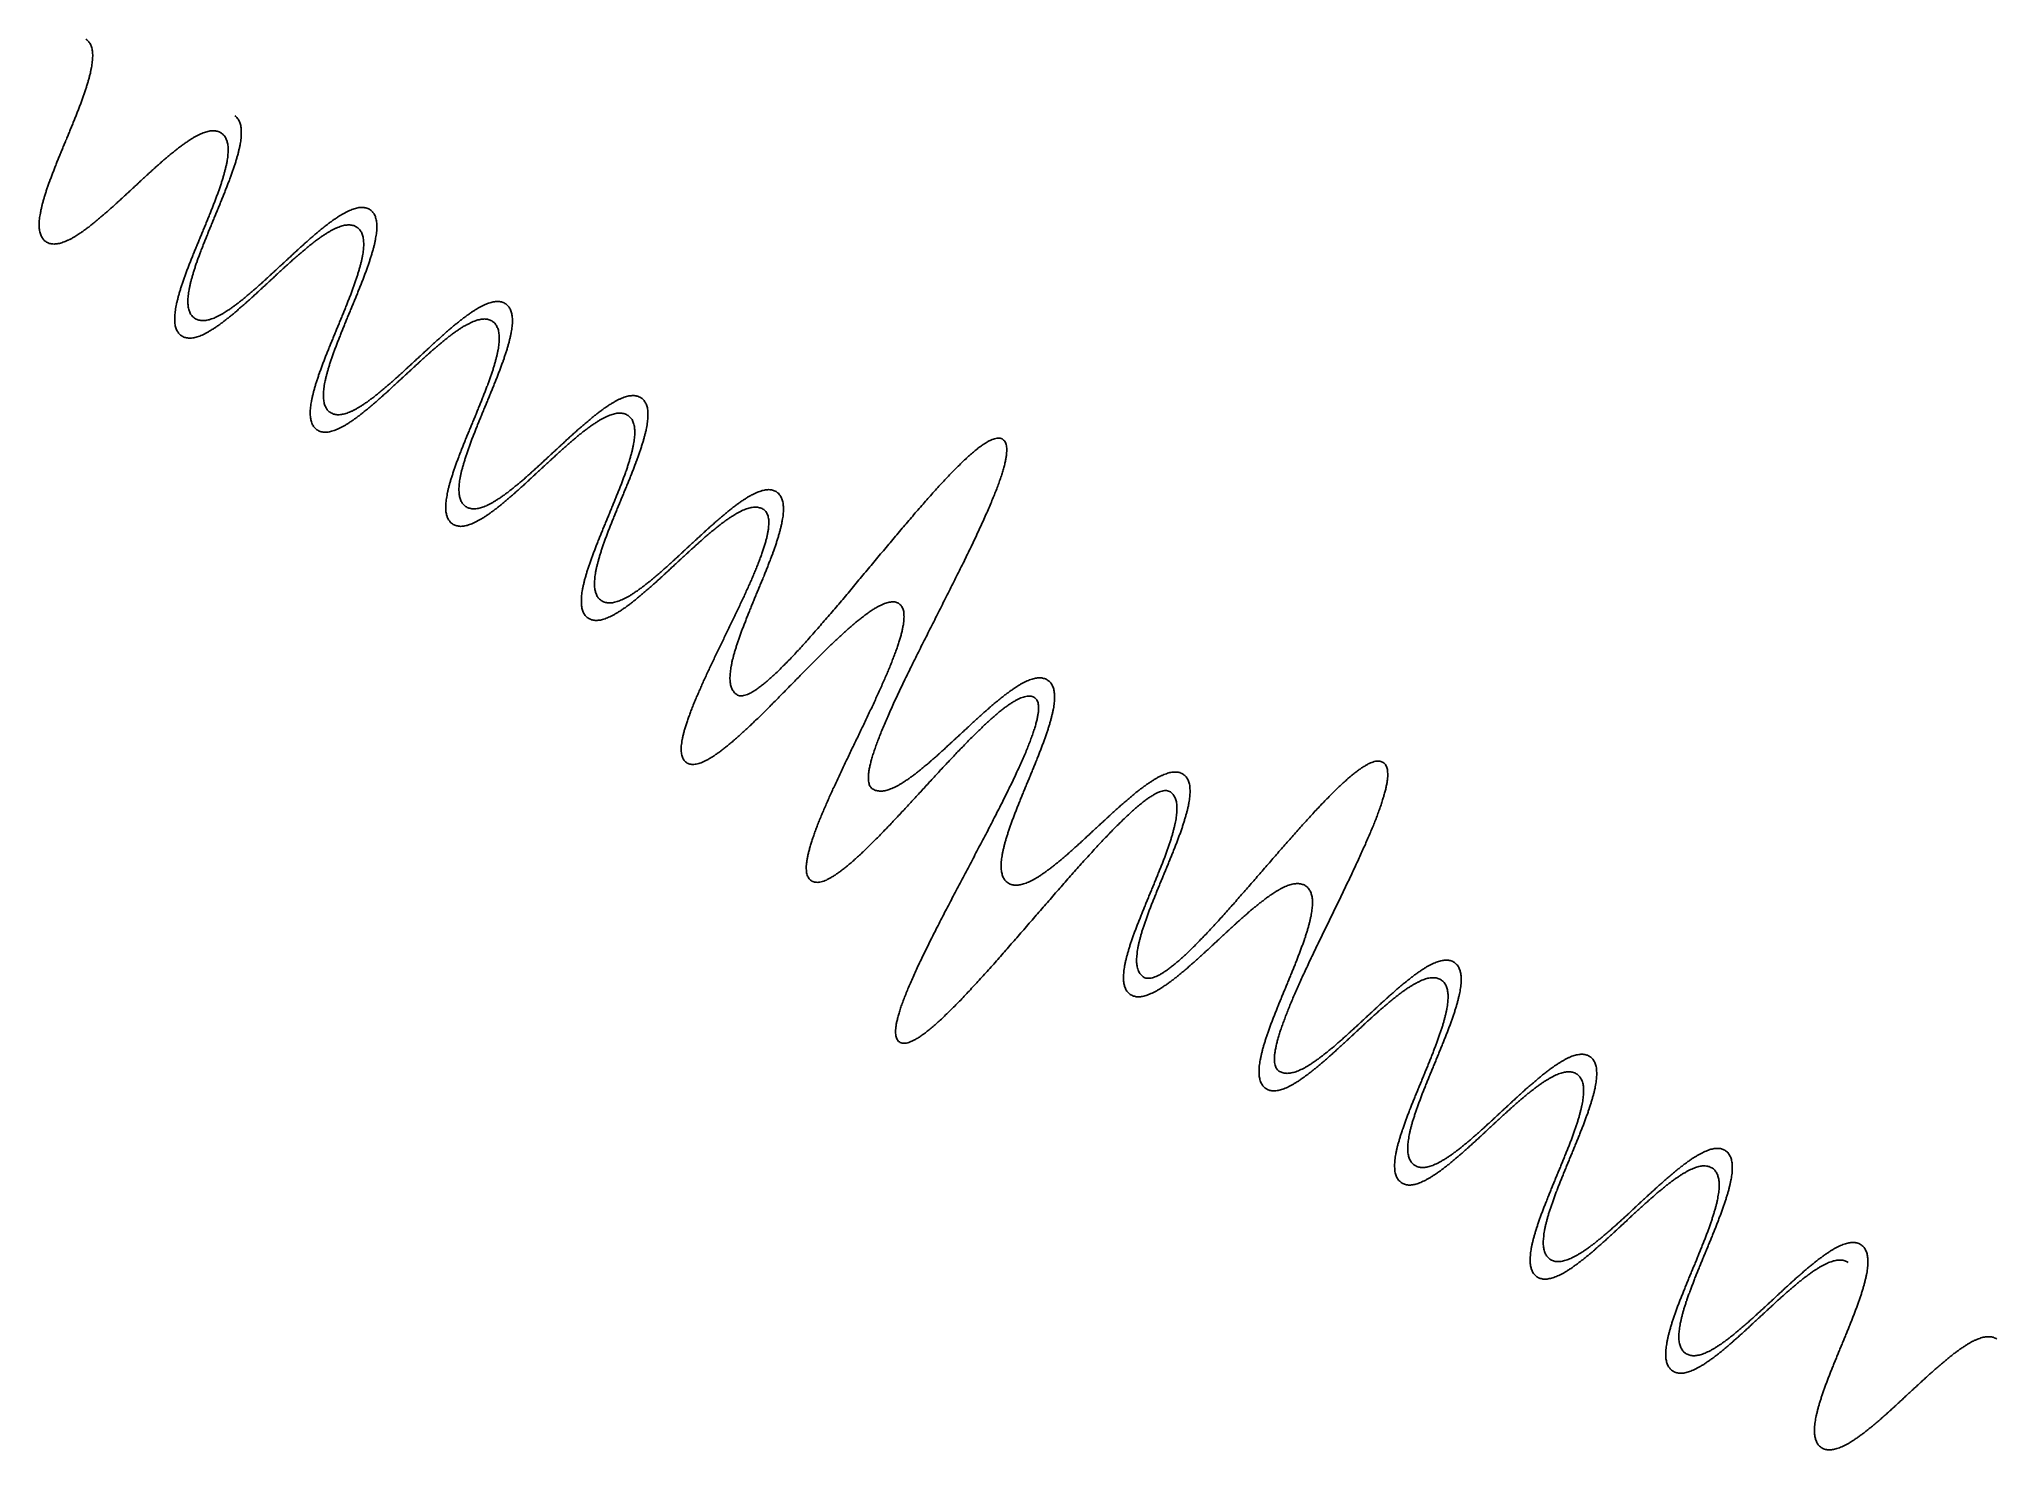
# Model space of a CAD drawing. Extents: x 9 to 163, y -118 to -8.
import ezdxf

# ---------------------------------------------------------------- set-up
doc = ezdxf.new("R2010")
doc.units = 0
doc.layers.add('LAYER_1', color=7, linetype='CONTINUOUS')

msp = doc.modelspace()

# ---------------------------------------------------------------- linework, layer by layer
at = {"layer": 'LAYER_1', "color": 250}
for points in [[(12.87, -7.59), (12.92, -7.61), (12.95, -7.65), (12.99, -7.68), (13.03, -7.71), (13.06, -7.75), (13.09, -7.79), (13.12, -7.83), (13.15, -7.87), (13.18, -7.91), (13.2, -7.95), (13.23, -8), (13.25, -8.05), (13.27, -8.09), (13.29, -8.14), (13.3, -8.2), (13.32, -8.25), (13.33, -8.3), (13.35, -8.36), (13.36, -8.42), (13.37, -8.47), (13.38, -8.53), (13.38, -8.59), (13.39, -8.66), (13.39, -8.72), (13.4, -8.78), (13.4, -8.85), (13.4, -8.92), (13.4, -8.99), (13.39, -9.06), (13.39, -9.13), (13.38, -9.2), (13.38, -9.27), (13.37, -9.35), (13.36, -9.42), (13.35, -9.5), (13.34, -9.58), (13.33, -9.65), (13.32, -9.73), (13.3, -9.81), (13.29, -9.9), (13.27, -9.98), (13.25, -10.06), (13.24, -10.15), (13.22, -10.23), (13.2, -10.32), (13.17, -10.4), (13.15, -10.49), (13.13, -10.58), (13.11, -10.67), (13.08, -10.76), (13.05, -10.85), (13.03, -10.95), (13, -11.04), (12.97, -11.13), (12.94, -11.23), (12.91, -11.32), (12.88, -11.42), (12.85, -11.51), (12.82, -11.61), (12.79, -11.71), (12.75, -11.81), (12.72, -11.91), (12.68, -12.01), (12.65, -12.11), (12.61, -12.21), (12.58, -12.31), (12.54, -12.41), (12.5, -12.51), (12.46, -12.62), (12.42, -12.72), (12.39, -12.82), (12.35, -12.93), (12.31, -13.03), (12.27, -13.14), (12.22, -13.24), (12.18, -13.35), (12.14, -13.45), (12.1, -13.56), (12.06, -13.67), (12.01, -13.77), (11.97, -13.88), (11.93, -13.99), (11.88, -14.1), (11.84, -14.21), (11.8, -14.31), (11.75, -14.42), (11.71, -14.53), (11.66, -14.64), (11.62, -14.75), (11.57, -14.86), (11.53, -14.97), (11.48, -15.08), (11.44, -15.19), (11.39, -15.3), (11.35, -15.41), (11.3, -15.51), (11.26, -15.62), (11.21, -15.73), (11.17, -15.84), (11.12, -15.95), (11.08, -16.06), (11.03, -16.17), (10.99, -16.28), (10.94, -16.39), (10.9, -16.5), (10.85, -16.61), (10.81, -16.72), (10.76, -16.82), (10.72, -16.93), (10.68, -17.04), (10.63, -17.15), (10.59, -17.26), (10.55, -17.36), (10.5, -17.47), (10.46, -17.58), (10.42, -17.68), (10.38, -17.79), (10.34, -17.89), (10.3, -18), (10.26, -18.1), (10.22, -18.21), (10.18, -18.31), (10.14, -18.41), (10.1, -18.52), (10.06, -18.62), (10.03, -18.72), (9.99, -18.82), (9.95, -18.92), (9.92, -19.02), (9.88, -19.12), (9.85, -19.22), (9.82, -19.32), (9.78, -19.42), (9.75, -19.52), (9.72, -19.61), (9.69, -19.71), (9.66, -19.8), (9.63, -19.9), (9.6, -19.99), (9.58, -20.08), (9.55, -20.18), (9.52, -20.27), (9.5, -20.36), (9.47, -20.45), (9.45, -20.54), (9.43, -20.63), (9.41, -20.71), (9.39, -20.8), (9.37, -20.88), (9.35, -20.97), (9.33, -21.05), (9.32, -21.13), (9.3, -21.22), (9.29, -21.3), (9.27, -21.38), (9.26, -21.45), (9.25, -21.53), (9.24, -21.61), (9.23, -21.68), (9.22, -21.76), (9.22, -21.83), (9.21, -21.9), (9.21, -21.97), (9.21, -22.04), (9.21, -22.11), (9.21, -22.18), (9.21, -22.25), (9.21, -22.31), (9.21, -22.37), (9.22, -22.44), (9.23, -22.5), (9.24, -22.56), (9.25, -22.61), (9.26, -22.67), (9.27, -22.73), (9.28, -22.78), (9.3, -22.83), (9.32, -22.89), (9.34, -22.94), (9.36, -22.98), (9.38, -23.03), (9.4, -23.08), (9.43, -23.12), (9.45, -23.16), (9.48, -23.2), (9.51, -23.24), (9.54, -23.28), (9.58, -23.32), (9.61, -23.35), (9.65, -23.38), (9.69, -23.42), (9.73, -23.44), (9.77, -23.47), (9.81, -23.5), (9.86, -23.52), (9.9, -23.54), (9.95, -23.56), (9.99, -23.58), (10.04, -23.59), (10.09, -23.6), (10.14, -23.61), (10.19, -23.62), (10.24, -23.63), (10.29, -23.63), (10.34, -23.64), (10.4, -23.64), (10.45, -23.63), (10.51, -23.63), (10.56, -23.62), (10.62, -23.62), (10.68, -23.61), (10.73, -23.6), (10.79, -23.58), (10.85, -23.57), (10.91, -23.55), (10.97, -23.53), (11.03, -23.51), (11.1, -23.49), (11.16, -23.47), (11.22, -23.44), (11.29, -23.42), (11.35, -23.39), (11.42, -23.36), (11.49, -23.33), (11.55, -23.29), (11.62, -23.26), (11.69, -23.23), (11.76, -23.19), (11.83, -23.15), (11.9, -23.11), (11.97, -23.07), (12.04, -23.02), (12.11, -22.98), (12.18, -22.93), (12.25, -22.89), (12.33, -22.84), (12.4, -22.79), (12.48, -22.74), (12.55, -22.69), (12.63, -22.64), (12.7, -22.58), (12.78, -22.53), (12.85, -22.47), (12.93, -22.41), (13.01, -22.36), (13.09, -22.3), (13.16, -22.24), (13.24, -22.18), (13.32, -22.11), (13.4, -22.05), (13.48, -21.99), (13.56, -21.92), (13.64, -21.86), (13.72, -21.79), (13.8, -21.72), (13.89, -21.65), (13.97, -21.58), (14.05, -21.51), (14.13, -21.44), (14.22, -21.37), (14.3, -21.3), (14.38, -21.23), (14.47, -21.16), (14.55, -21.08), (14.63, -21.01), (14.72, -20.93), (14.8, -20.86), (14.89, -20.78), (14.97, -20.71), (15.06, -20.63), (15.14, -20.55), (15.23, -20.48), (15.31, -20.4), (15.4, -20.32), (15.48, -20.24), (15.57, -20.16), (15.66, -20.08), (15.74, -20), (15.83, -19.92), (15.92, -19.84), (16, -19.76), (16.09, -19.68), (16.18, -19.6), (16.26, -19.52), (16.35, -19.44), (16.44, -19.36), (16.52, -19.28), (16.61, -19.2), (16.7, -19.12), (16.78, -19.04), (16.87, -18.96), (16.96, -18.88), (17.04, -18.8), (17.13, -18.72), (17.22, -18.64), (17.3, -18.56), (17.39, -18.48), (17.48, -18.4), (17.56, -18.32), (17.65, -18.24), (17.73, -18.16), (17.82, -18.08), (17.9, -18), (17.99, -17.92), (18.08, -17.85), (18.16, -17.77), (18.25, -17.69), (18.33, -17.62), (18.42, -17.54), (18.5, -17.47), (18.58, -17.39), (18.67, -17.32), (18.75, -17.24), (18.84, -17.17), (18.92, -17.1), (19, -17.03), (19.09, -16.96), (19.17, -16.89), (19.25, -16.82), (19.33, -16.75), (19.41, -16.68), (19.49, -16.61), (19.58, -16.54), (19.66, -16.48), (19.74, -16.41), (19.82, -16.35), (19.9, -16.29), (19.98, -16.22), (20.05, -16.16), (20.13, -16.1), (20.21, -16.04), (20.29, -15.99), (20.36, -15.93), (20.44, -15.87), (20.52, -15.82), (20.59, -15.76), (20.67, -15.71), (20.74, -15.66), (20.82, -15.61), (20.89, -15.56), (20.96, -15.51), (21.04, -15.47), (21.11, -15.42), (21.18, -15.37), (21.25, -15.33), (21.32, -15.29), (21.39, -15.25), (21.46, -15.21), (21.53, -15.17), (21.6, -15.14), (21.67, -15.11), (21.73, -15.07), (21.8, -15.04), (21.86, -15.01), (21.93, -14.98), (21.99, -14.96), (22.06, -14.93), (22.12, -14.91), (22.18, -14.89), (22.24, -14.87), (22.31, -14.85), (22.37, -14.83), (22.43, -14.82), (22.48, -14.8), (22.54, -14.79), (22.6, -14.78), (22.66, -14.78), (22.71, -14.77), (22.77, -14.77), (22.82, -14.76), (22.87, -14.76), (22.93, -14.77), (22.98, -14.77), (23.03, -14.78), (23.08, -14.79), (23.13, -14.8), (23.18, -14.81), (23.22, -14.82), (23.27, -14.84), (23.32, -14.86), (23.36, -14.88), (23.4, -14.9), (23.45, -14.93), (23.49, -14.96), (23.53, -14.98), (23.57, -15.02), (23.61, -15.05), (23.64, -15.08), (23.67, -15.12), (23.71, -15.16), (23.74, -15.2), (23.76, -15.24), (23.79, -15.28), (23.82, -15.32), (23.84, -15.37), (23.86, -15.42), (23.88, -15.46), (23.9, -15.51), (23.92, -15.57), (23.93, -15.62), (23.95, -15.67), (23.96, -15.73), (23.97, -15.79), (23.98, -15.84), (23.99, -15.9), (24, -15.96), (24, -16.03), (24.01, -16.09), (24.01, -16.15), (24.01, -16.22), (24.01, -16.29), (24.01, -16.36), (24.01, -16.43), (24, -16.5), (24, -16.57), (23.99, -16.64), (23.99, -16.72), (23.98, -16.79), (23.97, -16.87), (23.96, -16.95), (23.95, -17.02), (23.93, -17.1), (23.92, -17.18), (23.9, -17.27), (23.89, -17.35), (23.87, -17.43), (23.85, -17.52), (23.83, -17.6), (23.81, -17.69), (23.79, -17.77), (23.77, -17.86), (23.74, -17.95), (23.72, -18.04), (23.7, -18.13), (23.67, -18.22), (23.64, -18.32), (23.62, -18.41), (23.59, -18.5), (23.56, -18.6), (23.53, -18.69), (23.5, -18.79), (23.47, -18.88), (23.43, -18.98), (23.4, -19.08), (23.37, -19.18), (23.33, -19.28), (23.3, -19.38), (23.26, -19.48), (23.23, -19.58), (23.19, -19.68), (23.15, -19.78), (23.12, -19.88), (23.08, -19.99), (23.04, -20.09), (23, -20.19), (22.96, -20.3), (22.92, -20.4), (22.88, -20.51), (22.84, -20.61), (22.8, -20.72), (22.76, -20.82), (22.71, -20.93), (22.67, -21.04), (22.63, -21.14), (22.59, -21.25), (22.54, -21.36), (22.5, -21.47), (22.45, -21.58), (22.41, -21.68), (22.37, -21.79), (22.32, -21.9), (22.28, -22.01), (22.23, -22.12), (22.19, -22.23), (22.14, -22.34), (22.1, -22.45), (22.05, -22.56), (22.01, -22.67), (21.96, -22.78), (21.92, -22.88), (21.87, -22.99), (21.83, -23.1), (21.78, -23.21), (21.74, -23.32), (21.69, -23.43), (21.65, -23.54), (21.6, -23.65), (21.56, -23.76), (21.51, -23.87), (21.47, -23.98), (21.42, -24.09), (21.38, -24.19), (21.33, -24.3), (21.29, -24.41), (21.25, -24.52), (21.2, -24.63), (21.16, -24.73), (21.12, -24.84), (21.08, -24.95), (21.04, -25.05), (20.99, -25.16), (20.95, -25.26), (20.91, -25.37), (20.87, -25.47), (20.83, -25.58), (20.79, -25.68), (20.75, -25.78), (20.72, -25.89), (20.68, -25.99), (20.64, -26.09), (20.61, -26.19), (20.57, -26.29), (20.53, -26.39), (20.5, -26.49), (20.46, -26.59), (20.43, -26.69), (20.4, -26.79), (20.37, -26.89), (20.34, -26.98), (20.3, -27.08), (20.27, -27.17), (20.25, -27.27), (20.22, -27.36), (20.19, -27.45), (20.16, -27.55), (20.14, -27.64), (20.11, -27.73), (20.09, -27.82), (20.07, -27.91), (20.04, -28), (20.02, -28.08), (20, -28.17), (19.98, -28.25), (19.96, -28.34), (19.95, -28.42), (19.93, -28.5), (19.92, -28.59), (19.9, -28.67), (19.89, -28.75), (19.88, -28.82), (19.86, -28.9), (19.86, -28.98), (19.85, -29.05), (19.84, -29.13), (19.83, -29.2), (19.83, -29.27), (19.82, -29.34), (19.82, -29.41), (19.82, -29.48), (19.82, -29.55), (19.82, -29.62), (19.83, -29.68), (19.83, -29.74), (19.84, -29.81), (19.84, -29.87), (19.85, -29.93), (19.86, -29.98), (19.87, -30.04), (19.88, -30.1), (19.9, -30.15), (19.91, -30.2), (19.93, -30.25), (19.95, -30.3), (19.97, -30.35), (19.99, -30.4), (20.02, -30.45), (20.04, -30.49), (20.07, -30.53), (20.1, -30.57), (20.13, -30.61), (20.16, -30.65), (20.19, -30.69), (20.23, -30.72), (20.26, -30.75), (20.3, -30.79), (20.34, -30.81), (20.39, -30.84), (20.43, -30.87), (20.47, -30.89), (20.52, -30.91), (20.56, -30.93), (20.61, -30.95), (20.66, -30.96), (20.7, -30.97), (20.75, -30.98), (20.8, -30.99), (20.85, -31), (20.91, -31), (20.96, -31.01), (21.01, -31.01), (21.07, -31), (21.12, -31), (21.18, -30.99), (21.23, -30.99), (21.29, -30.98), (21.35, -30.97), (21.41, -30.95), (21.47, -30.94), (21.53, -30.92), (21.59, -30.9), (21.65, -30.88), (21.71, -30.86), (21.78, -30.84), (21.84, -30.81), (21.9, -30.79), (21.97, -30.76), (22.03, -30.73), (22.1, -30.7), (22.17, -30.66), (22.23, -30.63), (22.3, -30.59), (22.37, -30.56), (22.44, -30.52), (22.51, -30.48), (22.58, -30.44), (22.65, -30.39), (22.72, -30.35), (22.8, -30.3), (22.87, -30.26), (22.94, -30.21), (23.02, -30.16), (23.09, -30.11), (23.16, -30.06), (23.24, -30.01), (23.32, -29.95), (23.39, -29.9), (23.47, -29.84), (23.55, -29.78), (23.62, -29.73), (23.7, -29.67), (23.78, -29.61), (23.86, -29.55), (23.94, -29.48), (24.02, -29.42), (24.1, -29.36), (24.18, -29.29), (24.26, -29.23), (24.34, -29.16), (24.42, -29.09), (24.5, -29.02), (24.58, -28.95), (24.67, -28.88), (24.75, -28.81), (24.83, -28.74), (24.91, -28.67), (25, -28.6), (25.08, -28.53), (25.16, -28.45), (25.25, -28.38), (25.33, -28.3), (25.42, -28.23), (25.5, -28.15), (25.59, -28.08), (25.67, -28), (25.76, -27.92), (25.84, -27.85), (25.93, -27.77), (26.01, -27.69), (26.1, -27.61), (26.19, -27.53), (26.27, -27.45), (26.36, -27.37), (26.44, -27.29), (26.53, -27.21), (26.62, -27.13), (26.7, -27.05), (26.79, -26.97), (26.88, -26.89), (26.96, -26.81), (27.05, -26.73), (27.14, -26.65), (27.22, -26.57), (27.31, -26.49), (27.4, -26.41), (27.48, -26.33), (27.57, -26.25), (27.66, -26.17), (27.74, -26.09), (27.83, -26.01), (27.92, -25.93), (28, -25.85), (28.09, -25.77), (28.18, -25.69), (28.26, -25.61), (28.35, -25.53), (28.43, -25.45), (28.52, -25.37), (28.61, -25.29), (28.69, -25.22), (28.78, -25.14), (28.86, -25.06), (28.95, -24.99), (29.03, -24.91), (29.12, -24.84), (29.2, -24.76), (29.28, -24.69), (29.37, -24.61), (29.45, -24.54), (29.53, -24.47), (29.62, -24.4), (29.7, -24.33), (29.78, -24.26), (29.86, -24.19), (29.95, -24.12), (30.03, -24.05), (30.11, -23.98), (30.19, -23.91), (30.27, -23.85), (30.35, -23.78), (30.43, -23.72), (30.51, -23.66), (30.59, -23.59), (30.67, -23.53), (30.75, -23.47), (30.82, -23.41), (30.9, -23.36), (30.98, -23.3), (31.06, -23.24), (31.13, -23.19), (31.21, -23.13), (31.28, -23.08), (31.36, -23.03), (31.43, -22.98), (31.51, -22.93), (31.58, -22.88), (31.65, -22.83), (31.72, -22.79), (31.8, -22.74), (31.87, -22.7), (31.94, -22.66), (32.01, -22.62), (32.08, -22.58), (32.14, -22.54), (32.21, -22.51), (32.28, -22.48), (32.35, -22.44), (32.41, -22.41), (32.48, -22.38), (32.54, -22.35), (32.61, -22.33), (32.67, -22.3), (32.74, -22.28), (32.8, -22.26), (32.86, -22.24), (32.92, -22.22), (32.98, -22.2), (33.04, -22.19), (33.1, -22.17), (33.16, -22.16), (33.21, -22.15), (33.27, -22.15), (33.33, -22.14), (33.38, -22.14), (33.44, -22.13), (33.49, -22.13), (33.54, -22.14), (33.59, -22.14), (33.64, -22.15), (33.69, -22.16), (33.74, -22.17), (33.79, -22.18), (33.84, -22.19), (33.89, -22.21), (33.93, -22.23), (33.98, -22.25), (34.02, -22.27), (34.06, -22.3), (34.1, -22.33), (34.15, -22.35), (34.18, -22.39), (34.22, -22.42), (34.26, -22.45), (34.29, -22.49), (34.32, -22.53), (34.35, -22.57), (34.38, -22.61), (34.41, -22.65), (34.43, -22.69), (34.46, -22.74), (34.48, -22.79), (34.5, -22.83), (34.52, -22.88), (34.53, -22.94), (34.55, -22.99), (34.56, -23.04), (34.58, -23.1), (34.59, -23.16), (34.6, -23.21), (34.61, -23.27), (34.61, -23.33), (34.62, -23.4), (34.62, -23.46), (34.63, -23.52), (34.63, -23.59), (34.63, -23.66), (34.63, -23.73), (34.62, -23.8), (34.62, -23.87), (34.61, -23.94), (34.61, -24.01), (34.6, -24.09), (34.59, -24.16), (34.58, -24.24), (34.57, -24.32), (34.56, -24.39), (34.55, -24.47), (34.53, -24.55), (34.52, -24.63), (34.5, -24.72), (34.48, -24.8), (34.47, -24.89), (34.45, -24.97), (34.43, -25.06), (34.4, -25.14), (34.38, -25.23), (34.36, -25.32), (34.34, -25.41), (34.31, -25.5), (34.28, -25.59), (34.26, -25.69), (34.23, -25.78), (34.2, -25.87), (34.17, -25.97), (34.14, -26.06), (34.11, -26.16), (34.08, -26.25), (34.05, -26.35), (34.02, -26.45), (33.98, -26.55), (33.95, -26.65), (33.91, -26.75), (33.88, -26.85), (33.84, -26.95), (33.81, -27.05), (33.77, -27.15), (33.73, -27.25), (33.69, -27.36), (33.65, -27.46), (33.62, -27.56), (33.58, -27.67), (33.54, -27.77), (33.5, -27.88), (33.45, -27.98), (33.41, -28.09), (33.37, -28.19), (33.33, -28.3), (33.29, -28.41), (33.24, -28.51), (33.2, -28.62), (33.16, -28.73), (33.11, -28.84), (33.07, -28.95), (33.03, -29.05), (32.98, -29.16), (32.94, -29.27), (32.89, -29.38), (32.85, -29.49), (32.8, -29.6), (32.76, -29.71), (32.71, -29.82), (32.67, -29.93), (32.62, -30.04), (32.58, -30.15), (32.53, -30.26), (32.49, -30.36), (32.44, -30.47), (32.4, -30.58), (32.35, -30.69), (32.31, -30.8), (32.26, -30.91), (32.22, -31.02), (32.17, -31.13), (32.13, -31.24), (32.08, -31.35), (32.04, -31.46), (31.99, -31.56), (31.95, -31.67), (31.91, -31.78), (31.86, -31.89), (31.82, -32), (31.78, -32.1), (31.73, -32.21), (31.69, -32.32), (31.65, -32.42), (31.61, -32.53), (31.57, -32.63), (31.53, -32.74), (31.49, -32.84), (31.45, -32.95), (31.41, -33.05), (31.37, -33.15), (31.33, -33.26), (31.29, -33.36), (31.26, -33.46), (31.22, -33.56), (31.18, -33.66), (31.15, -33.76), (31.11, -33.86), (31.08, -33.96), (31.05, -34.06), (31.01, -34.16), (30.98, -34.26), (30.95, -34.35), (30.92, -34.45), (30.89, -34.54), (30.86, -34.64), (30.83, -34.73), (30.81, -34.82), (30.78, -34.92), (30.75, -35.01), (30.73, -35.1), (30.7, -35.19), (30.68, -35.28), (30.66, -35.37), (30.64, -35.45), (30.62, -35.54), (30.6, -35.62), (30.58, -35.71), (30.56, -35.79), (30.55, -35.88), (30.53, -35.96), (30.52, -36.04), (30.5, -36.12), (30.49, -36.19), (30.48, -36.27), (30.47, -36.35), (30.46, -36.42), (30.45, -36.5), (30.45, -36.57), (30.44, -36.64), (30.44, -36.71), (30.44, -36.78), (30.44, -36.85), (30.44, -36.92), (30.44, -36.99), (30.44, -37.05), (30.44, -37.11), (30.45, -37.18), (30.46, -37.24), (30.47, -37.3), (30.48, -37.35), (30.49, -37.41), (30.5, -37.47), (30.51, -37.52), (30.53, -37.57), (30.55, -37.63), (30.57, -37.68), (30.59, -37.72), (30.61, -37.77), (30.63, -37.82), (30.66, -37.86), (30.68, -37.9), (30.71, -37.94), (30.74, -37.98), (30.77, -38.02), (30.81, -38.06), (30.84, -38.09), (30.88, -38.12), (30.92, -38.16), (30.96, -38.18), (31, -38.21), (31.04, -38.24), (31.09, -38.26), (31.13, -38.28), (31.18, -38.3), (31.22, -38.32), (31.27, -38.33), (31.32, -38.34), (31.37, -38.35), (31.42, -38.36), (31.47, -38.37), (31.52, -38.37), (31.57, -38.38), (31.63, -38.38), (31.68, -38.37), (31.74, -38.37), (31.79, -38.36), (31.85, -38.36), (31.91, -38.35), (31.96, -38.34), (32.02, -38.32), (32.08, -38.31), (32.14, -38.29), (32.2, -38.27), (32.27, -38.25), (32.33, -38.23), (32.39, -38.21), (32.45, -38.18), (32.52, -38.16), (32.58, -38.13), (32.65, -38.1), (32.72, -38.07), (32.78, -38.03), (32.85, -38), (32.92, -37.97), (32.99, -37.93), (33.06, -37.89), (33.13, -37.85), (33.2, -37.81), (33.27, -37.77), (33.34, -37.72), (33.41, -37.68), (33.48, -37.63), (33.56, -37.58), (33.63, -37.53), (33.71, -37.48), (33.78, -37.43), (33.86, -37.38), (33.93, -37.32), (34.01, -37.27), (34.08, -37.21), (34.16, -37.15), (34.24, -37.1), (34.32, -37.04), (34.39, -36.98), (34.47, -36.92), (34.55, -36.85), (34.63, -36.79), (34.71, -36.73), (34.79, -36.66), (34.87, -36.6), (34.95, -36.53), (35.03, -36.46), (35.12, -36.39), (35.2, -36.32), (35.28, -36.25), (35.36, -36.18), (35.45, -36.11), (35.53, -36.04), (35.61, -35.97), (35.7, -35.9), (35.78, -35.82), (35.86, -35.75), (35.95, -35.67), (36.03, -35.6), (36.12, -35.52), (36.2, -35.45), (36.29, -35.37), (36.37, -35.29), (36.46, -35.22), (36.54, -35.14), (36.63, -35.06), (36.72, -34.98), (36.8, -34.9), (36.89, -34.82), (36.97, -34.74), (37.06, -34.66), (37.15, -34.58), (37.23, -34.5), (37.32, -34.42), (37.41, -34.34), (37.49, -34.26), (37.58, -34.18), (37.67, -34.1), (37.75, -34.02), (37.84, -33.94), (37.93, -33.86), (38.01, -33.78), (38.1, -33.7), (38.19, -33.62), (38.27, -33.54), (38.36, -33.46), (38.45, -33.38), (38.53, -33.3), (38.62, -33.22), (38.71, -33.14), (38.79, -33.06), (38.88, -32.98), (38.96, -32.9), (39.05, -32.82), (39.14, -32.74), (39.22, -32.67), (39.31, -32.59), (39.39, -32.51), (39.48, -32.43), (39.56, -32.36), (39.65, -32.28), (39.73, -32.21), (39.82, -32.13), (39.9, -32.06), (39.98, -31.98), (40.07, -31.91), (40.15, -31.84), (40.23, -31.77), (40.32, -31.7), (40.4, -31.63), (40.48, -31.56), (40.56, -31.49), (40.64, -31.42), (40.73, -31.35), (40.81, -31.28), (40.89, -31.22), (40.97, -31.15), (41.05, -31.09), (41.13, -31.03), (41.21, -30.96), (41.28, -30.9), (41.36, -30.84), (41.44, -30.78), (41.52, -30.73), (41.59, -30.67), (41.67, -30.61), (41.75, -30.56), (41.82, -30.5), (41.9, -30.45), (41.97, -30.4), (42.05, -30.35), (42.12, -30.3), (42.19, -30.25), (42.27, -30.21), (42.34, -30.16), (42.41, -30.12), (42.48, -30.07), (42.55, -30.03), (42.62, -29.99), (42.69, -29.95), (42.76, -29.92), (42.83, -29.88), (42.9, -29.85), (42.96, -29.81), (43.03, -29.78), (43.09, -29.75), (43.16, -29.72), (43.22, -29.7), (43.29, -29.67), (43.35, -29.65), (43.41, -29.63), (43.48, -29.61), (43.54, -29.59), (43.6, -29.57), (43.66, -29.56), (43.71, -29.54), (43.77, -29.53), (43.83, -29.52), (43.89, -29.52), (43.94, -29.51), (44, -29.51), (44.05, -29.5), (44.1, -29.5), (44.16, -29.51), (44.21, -29.51), (44.26, -29.52), (44.31, -29.53), (44.36, -29.54), (44.41, -29.55), (44.45, -29.56), (44.5, -29.58), (44.55, -29.6), (44.59, -29.62), (44.64, -29.64), (44.68, -29.67), (44.72, -29.7), (44.76, -29.72), (44.8, -29.76), (44.84, -29.79), (44.87, -29.82), (44.91, -29.86), (44.94, -29.9), (44.97, -29.94), (45, -29.98), (45.02, -30.02), (45.05, -30.06), (45.07, -30.11), (45.09, -30.16), (45.11, -30.21), (45.13, -30.26), (45.15, -30.31), (45.17, -30.36), (45.18, -30.41), (45.19, -30.47), (45.2, -30.53), (45.21, -30.58), (45.22, -30.64), (45.23, -30.7), (45.23, -30.77), (45.24, -30.83), (45.24, -30.89), (45.24, -30.96), (45.24, -31.03), (45.24, -31.1), (45.24, -31.17), (45.23, -31.24), (45.23, -31.31), (45.22, -31.38), (45.22, -31.46), (45.21, -31.53), (45.2, -31.61), (45.19, -31.69), (45.18, -31.76), (45.16, -31.84), (45.15, -31.92), (45.13, -32.01), (45.12, -32.09), (45.1, -32.17), (45.08, -32.26), (45.06, -32.34), (45.04, -32.43), (45.02, -32.51), (45, -32.6), (44.97, -32.69), (44.95, -32.78), (44.93, -32.87), (44.9, -32.96), (44.87, -33.06), (44.85, -33.15), (44.82, -33.24), (44.79, -33.34), (44.76, -33.43), (44.73, -33.53), (44.7, -33.62), (44.66, -33.72), (44.63, -33.82), (44.6, -33.92), (44.56, -34.02), (44.53, -34.12), (44.49, -34.22), (44.46, -34.32), (44.42, -34.42), (44.38, -34.52), (44.35, -34.62), (44.31, -34.73), (44.27, -34.83), (44.23, -34.93), (44.19, -35.04), (44.15, -35.14), (44.11, -35.25), (44.07, -35.35), (44.03, -35.46), (43.99, -35.56), (43.94, -35.67), (43.9, -35.78), (43.86, -35.89), (43.82, -35.99), (43.77, -36.1), (43.73, -36.21), (43.69, -36.32), (43.64, -36.42), (43.6, -36.53), (43.55, -36.64), (43.51, -36.75), (43.46, -36.86), (43.42, -36.97), (43.37, -37.08), (43.33, -37.19), (43.28, -37.3), (43.24, -37.41), (43.19, -37.52), (43.15, -37.63), (43.1, -37.73), (43.06, -37.84), (43.01, -37.95), (42.97, -38.06), (42.92, -38.17), (42.88, -38.28), (42.83, -38.39), (42.79, -38.5), (42.74, -38.61), (42.7, -38.72), (42.65, -38.83), (42.61, -38.93), (42.57, -39.04), (42.52, -39.15), (42.48, -39.26), (42.43, -39.37), (42.39, -39.47), (42.35, -39.58), (42.31, -39.69), (42.27, -39.79), (42.22, -39.9), (42.18, -40), (42.14, -40.11), (42.1, -40.21), (42.06, -40.32), (42.02, -40.42), (41.99, -40.52), (41.95, -40.63), (41.91, -40.73), (41.87, -40.83), (41.84, -40.93), (41.8, -41.03), (41.76, -41.13), (41.73, -41.23), (41.7, -41.33), (41.66, -41.43), (41.63, -41.53), (41.6, -41.63), (41.57, -41.72), (41.54, -41.82), (41.51, -41.91), (41.48, -42.01), (41.45, -42.1), (41.42, -42.2), (41.39, -42.29), (41.37, -42.38), (41.34, -42.47), (41.32, -42.56), (41.3, -42.65), (41.27, -42.74), (41.25, -42.82), (41.23, -42.91), (41.21, -42.99), (41.19, -43.08), (41.18, -43.16), (41.16, -43.25), (41.15, -43.33), (41.13, -43.41), (41.12, -43.49), (41.11, -43.56), (41.1, -43.64), (41.09, -43.72), (41.08, -43.79), (41.07, -43.87), (41.06, -43.94), (41.06, -44.01), (41.06, -44.08), (41.05, -44.15), (41.05, -44.22), (41.05, -44.29), (41.05, -44.36), (41.06, -44.42), (41.06, -44.48), (41.07, -44.55), (41.07, -44.61), (41.08, -44.67), (41.09, -44.72), (41.1, -44.78), (41.11, -44.84), (41.13, -44.89), (41.15, -44.94), (41.16, -45), (41.18, -45.05), (41.2, -45.09), (41.22, -45.14), (41.25, -45.19), (41.27, -45.23), (41.3, -45.27), (41.33, -45.31), (41.36, -45.35), (41.39, -45.39), (41.42, -45.43), (41.46, -45.46), (41.49, -45.49), (41.53, -45.53), (41.57, -45.55), (41.62, -45.58), (41.66, -45.61), (41.7, -45.63), (41.75, -45.65), (41.79, -45.67), (41.84, -45.69), (41.89, -45.7), (41.94, -45.72), (41.99, -45.72), (42.03, -45.73), (42.09, -45.74), (42.14, -45.74), (42.19, -45.75), (42.24, -45.75), (42.3, -45.74), (42.35, -45.74), (42.41, -45.73), (42.46, -45.73), (42.52, -45.72), (42.58, -45.71), (42.64, -45.69), (42.7, -45.68), (42.76, -45.66), (42.82, -45.64), (42.88, -45.62), (42.94, -45.6), (43.01, -45.58), (43.07, -45.55), (43.13, -45.53), (43.2, -45.5), (43.26, -45.47), (43.33, -45.44), (43.4, -45.4), (43.47, -45.37), (43.53, -45.34), (43.6, -45.3), (43.67, -45.26), (43.74, -45.22), (43.81, -45.18), (43.88, -45.14), (43.95, -45.09), (44.03, -45.05), (44.1, -45), (44.17, -44.95), (44.25, -44.9), (44.32, -44.85), (44.4, -44.8), (44.47, -44.75), (44.55, -44.69), (44.62, -44.64), (44.7, -44.58), (44.78, -44.52), (44.85, -44.47), (44.93, -44.41), (45.01, -44.35), (45.09, -44.29), (45.17, -44.22), (45.25, -44.16), (45.33, -44.1), (45.41, -44.03), (45.49, -43.97), (45.57, -43.9), (45.65, -43.83), (45.73, -43.76), (45.81, -43.69), (45.9, -43.62), (45.98, -43.55), (46.06, -43.48), (46.14, -43.41), (46.23, -43.34), (46.31, -43.27), (46.39, -43.19), (46.48, -43.12), (46.56, -43.04), (46.65, -42.97), (46.73, -42.89), (46.82, -42.82), (46.9, -42.74), (46.99, -42.66), (47.07, -42.59), (47.16, -42.51), (47.24, -42.43), (47.33, -42.35), (47.42, -42.27), (47.5, -42.19), (47.59, -42.11), (47.67, -42.03), (47.76, -41.95), (47.85, -41.87), (47.93, -41.79), (48.02, -41.71), (48.11, -41.63), (48.19, -41.55), (48.28, -41.47), (48.37, -41.39), (48.45, -41.31), (48.54, -41.23), (48.63, -41.15), (48.71, -41.07), (48.8, -40.99), (48.89, -40.91), (48.97, -40.83), (49.06, -40.75), (49.15, -40.67), (49.23, -40.59), (49.32, -40.51), (49.41, -40.43), (49.49, -40.35), (49.58, -40.27), (49.66, -40.19), (49.75, -40.11), (49.84, -40.04), (49.92, -39.96), (50.01, -39.88), (50.09, -39.8), (50.18, -39.73), (50.26, -39.65), (50.35, -39.58), (50.43, -39.5), (50.51, -39.43), (50.6, -39.35), (50.68, -39.28), (50.77, -39.21), (50.85, -39.14), (50.93, -39.07), (51.01, -39), (51.1, -38.93), (51.18, -38.86), (51.26, -38.79), (51.34, -38.72), (51.42, -38.66), (51.5, -38.59), (51.58, -38.52), (51.66, -38.46), (51.74, -38.4), (51.82, -38.33), (51.9, -38.27), (51.98, -38.21), (52.06, -38.15), (52.13, -38.1), (52.21, -38.04), (52.29, -37.98), (52.36, -37.93), (52.44, -37.87), (52.51, -37.82), (52.59, -37.77), (52.66, -37.72), (52.74, -37.67), (52.81, -37.62), (52.88, -37.58), (52.95, -37.53), (53.03, -37.49), (53.1, -37.44), (53.17, -37.4), (53.24, -37.36), (53.31, -37.32), (53.38, -37.29), (53.44, -37.25), (53.51, -37.22), (53.58, -37.18), (53.64, -37.15), (53.71, -37.12), (53.78, -37.09), (53.84, -37.07), (53.9, -37.04), (53.97, -37.02), (54.03, -37), (54.09, -36.98), (54.15, -36.96), (54.21, -36.94), (54.27, -36.93), (54.33, -36.91), (54.39, -36.9), (54.44, -36.89), (54.5, -36.89), (54.56, -36.88), (54.61, -36.88), (54.67, -36.87), (54.72, -36.87), (54.77, -36.88), (54.82, -36.88), (54.87, -36.89), (54.92, -36.9), (54.97, -36.91), (55.02, -36.92), (55.07, -36.93), (55.12, -36.95), (55.16, -36.97), (55.21, -36.99), (55.25, -37.01), (55.29, -37.04), (55.33, -37.07), (55.38, -37.09), (55.41, -37.13), (55.45, -37.16), (55.49, -37.19), (55.52, -37.23), (55.55, -37.27), (55.58, -37.31), (55.61, -37.35), (55.64, -37.39), (55.66, -37.43), (55.69, -37.48), (55.71, -37.53), (55.73, -37.58), (55.75, -37.63), (55.76, -37.68), (55.78, -37.73), (55.79, -37.78), (55.81, -37.84), (55.82, -37.9), (55.83, -37.95), (55.84, -38.01), (55.84, -38.07), (55.85, -38.14), (55.85, -38.2), (55.86, -38.27), (55.86, -38.33), (55.86, -38.4), (55.86, -38.47), (55.85, -38.54), (55.85, -38.61), (55.85, -38.68), (55.84, -38.75), (55.83, -38.83), (55.82, -38.9), (55.81, -38.98), (55.8, -39.06), (55.79, -39.13), (55.78, -39.21), (55.76, -39.29), (55.75, -39.38), (55.73, -39.46), (55.71, -39.54), (55.7, -39.63), (55.68, -39.71), (55.66, -39.8), (55.64, -39.88), (55.61, -39.97), (55.59, -40.06), (55.57, -40.15), (55.54, -40.24), (55.51, -40.33), (55.49, -40.43), (55.46, -40.52), (55.43, -40.61), (55.4, -40.71), (55.37, -40.8), (55.34, -40.9), (55.31, -40.99), (55.28, -41.09), (55.25, -41.19), (55.21, -41.29), (55.18, -41.39), (55.14, -41.49), (55.11, -41.59), (55.07, -41.69), (55.04, -41.79), (55, -41.89), (54.96, -41.99), (54.92, -42.1), (54.89, -42.2), (54.85, -42.3), (54.81, -42.41), (54.77, -42.51), (54.73, -42.62), (54.68, -42.72), (54.64, -42.83), (54.6, -42.93), (54.56, -43.04), (54.52, -43.15), (54.47, -43.26), (54.43, -43.36), (54.39, -43.47), (54.34, -43.58), (54.3, -43.69), (54.26, -43.79), (54.21, -43.9), (54.17, -44.01), (54.12, -44.12), (54.08, -44.23), (54.03, -44.34), (53.99, -44.45), (53.94, -44.56), (53.9, -44.67), (53.85, -44.78), (53.81, -44.89), (53.76, -45), (53.72, -45.1), (53.67, -45.21), (53.63, -45.32), (53.58, -45.43), (53.54, -45.54), (53.49, -45.65), (53.45, -45.76), (53.4, -45.87), (53.36, -45.98), (53.31, -46.09), (53.27, -46.2), (53.22, -46.3), (53.18, -46.41), (53.14, -46.52), (53.09, -46.63), (53.05, -46.74), (53.01, -46.84), (52.97, -46.95), (52.92, -47.06), (52.88, -47.16), (52.84, -47.27), (52.8, -47.37), (52.76, -47.48), (52.72, -47.58), (52.68, -47.69), (52.64, -47.79), (52.6, -47.89), (52.56, -48), (52.52, -48.1), (52.49, -48.2), (52.45, -48.3), (52.42, -48.4), (52.38, -48.5), (52.35, -48.6), (52.31, -48.7), (52.28, -48.8), (52.24, -48.9), (52.21, -49), (52.18, -49.09), (52.15, -49.19), (52.12, -49.28), (52.09, -49.38), (52.06, -49.47), (52.04, -49.57), (52.01, -49.66), (51.98, -49.75), (51.96, -49.84), (51.93, -49.93), (51.91, -50.02), (51.89, -50.11), (51.87, -50.19), (51.85, -50.28), (51.83, -50.36), (51.81, -50.45), (51.79, -50.53), (51.78, -50.62), (51.76, -50.7), (51.75, -50.78), (51.73, -50.86), (51.72, -50.93), (51.71, -51.01), (51.7, -51.09), (51.69, -51.16), (51.69, -51.24), (51.68, -51.31), (51.67, -51.38), (51.67, -51.45), (51.67, -51.52), (51.67, -51.59), (51.67, -51.66), (51.67, -51.73), (51.67, -51.79), (51.68, -51.85), (51.68, -51.92), (51.69, -51.98), (51.7, -52.04), (51.71, -52.09), (51.72, -52.15), (51.73, -52.21), (51.74, -52.26), (51.76, -52.31), (51.78, -52.37), (51.8, -52.42), (51.82, -52.46), (51.84, -52.51), (51.86, -52.56), (51.89, -52.6), (51.91, -52.64), (51.94, -52.68), (51.97, -52.72), (52, -52.76), (52.04, -52.8), (52.07, -52.83), (52.11, -52.86), (52.15, -52.9), (52.19, -52.92), (52.23, -52.95), (52.27, -52.98), (52.32, -53), (52.36, -53.02), (52.41, -53.04), (52.46, -53.06), (52.5, -53.07), (52.55, -53.09), (52.6, -53.09), (52.65, -53.1), (52.7, -53.11), (52.75, -53.11), (52.81, -53.12), (52.86, -53.12), (52.91, -53.11), (52.97, -53.11), (53.02, -53.1), (53.08, -53.1), (53.14, -53.09), (53.19, -53.08), (53.25, -53.06), (53.31, -53.05), (53.37, -53.03), (53.43, -53.01), (53.5, -52.99), (53.56, -52.97), (53.62, -52.95), (53.68, -52.92), (53.75, -52.9), (53.81, -52.87), (53.88, -52.84), (53.95, -52.81), (54.01, -52.78), (54.08, -52.74), (54.15, -52.71), (54.22, -52.67), (54.29, -52.63), (54.36, -52.59), (54.43, -52.55), (54.5, -52.51), (54.57, -52.46), (54.64, -52.42), (54.72, -52.37), (54.79, -52.32), (54.86, -52.27), (54.94, -52.22), (55.01, -52.17), (55.09, -52.12), (55.16, -52.06), (55.24, -52.01), (55.31, -51.95), (55.39, -51.9), (55.47, -51.84), (55.55, -51.78), (55.63, -51.72), (55.7, -51.66), (55.78, -51.59), (55.86, -51.53), (55.94, -51.47), (56.02, -51.4), (56.1, -51.34), (56.18, -51.27), (56.27, -51.2), (56.35, -51.13), (56.43, -51.06), (56.51, -50.99), (56.59, -50.93), (56.68, -50.85), (56.76, -50.78), (56.84, -50.71), (56.93, -50.64), (57.01, -50.56), (57.09, -50.49), (57.18, -50.41), (57.26, -50.34), (57.35, -50.26), (57.43, -50.19), (57.52, -50.11), (57.6, -50.03), (57.69, -49.96), (57.77, -49.88), (57.86, -49.8), (57.95, -49.72), (58.03, -49.64), (58.12, -49.56), (58.2, -49.48), (58.29, -49.4), (58.38, -49.32), (58.46, -49.24), (58.55, -49.16), (58.64, -49.08), (58.72, -49), (58.81, -48.92), (58.9, -48.84), (58.98, -48.76), (59.07, -48.68), (59.16, -48.6), (59.24, -48.52), (59.33, -48.44), (59.42, -48.36), (59.5, -48.28), (59.59, -48.2), (59.68, -48.12), (59.76, -48.04), (59.85, -47.96), (59.94, -47.88), (60.02, -47.8), (60.11, -47.72), (60.19, -47.64), (60.28, -47.56), (60.37, -47.48), (60.45, -47.41), (60.54, -47.33), (60.62, -47.25), (60.71, -47.17), (60.79, -47.1), (60.88, -47.02), (60.96, -46.95), (61.05, -46.87), (61.13, -46.8), (61.21, -46.72), (61.3, -46.65), (61.38, -46.58), (61.46, -46.51), (61.55, -46.44), (61.63, -46.37), (61.71, -46.3), (61.79, -46.23), (61.87, -46.16), (61.96, -46.09), (62.04, -46.03), (62.12, -45.96), (62.2, -45.89), (62.28, -45.83), (62.36, -45.77), (62.44, -45.71), (62.51, -45.64), (62.59, -45.58), (62.67, -45.52), (62.75, -45.47), (62.83, -45.41), (62.9, -45.35), (62.98, -45.3), (63.05, -45.24), (63.13, -45.19), (63.2, -45.14), (63.28, -45.09), (63.35, -45.04), (63.42, -44.99), (63.5, -44.95), (63.57, -44.9), (63.64, -44.86), (63.71, -44.81), (63.78, -44.77), (63.85, -44.73), (63.92, -44.69), (63.99, -44.66), (64.06, -44.62), (64.13, -44.59), (64.19, -44.55), (64.26, -44.52), (64.33, -44.49), (64.39, -44.46), (64.46, -44.44), (64.52, -44.41), (64.58, -44.39), (64.64, -44.37), (64.71, -44.35), (64.77, -44.33), (64.83, -44.31), (64.89, -44.3), (64.95, -44.28), (65, -44.27), (65.06, -44.26), (65.12, -44.26), (65.17, -44.25), (65.23, -44.25), (65.28, -44.25), (65.34, -44.25), (65.39, -44.25), (65.44, -44.25), (65.49, -44.26), (65.54, -44.27), (65.59, -44.28), (65.64, -44.29), (65.68, -44.3), (65.73, -44.32), (65.78, -44.34), (65.82, -44.36), (65.87, -44.38), (65.91, -44.41), (65.95, -44.44), (65.99, -44.47), (66.03, -44.5), (66.06, -44.53), (66.1, -44.57), (66.13, -44.61), (66.16, -44.65), (66.19, -44.69), (66.21, -44.74), (66.23, -44.79), (66.26, -44.84), (66.27, -44.89), (66.29, -44.94), (66.31, -45), (66.32, -45.06), (66.33, -45.12), (66.34, -45.18), (66.35, -45.24), (66.35, -45.31), (66.35, -45.37), (66.36, -45.44), (66.35, -45.52), (66.35, -45.59), (66.35, -45.66), (66.34, -45.74), (66.34, -45.82), (66.33, -45.9), (66.32, -45.98), (66.3, -46.06), (66.29, -46.15), (66.27, -46.24), (66.26, -46.33), (66.24, -46.42), (66.22, -46.51), (66.2, -46.6), (66.17, -46.69), (66.15, -46.79), (66.12, -46.89), (66.1, -46.99), (66.07, -47.09), (66.04, -47.19), (66.01, -47.29), (65.97, -47.4), (65.94, -47.5), (65.9, -47.61), (65.87, -47.72), (65.83, -47.83), (65.79, -47.94), (65.75, -48.05), (65.71, -48.16), (65.67, -48.28), (65.62, -48.39), (65.58, -48.51), (65.53, -48.63), (65.49, -48.75), (65.44, -48.86), (65.39, -48.99), (65.34, -49.11), (65.29, -49.23), (65.24, -49.35), (65.19, -49.48), (65.14, -49.6), (65.08, -49.73), (65.03, -49.86), (64.97, -49.98), (64.91, -50.11), (64.86, -50.24), (64.8, -50.37), (64.74, -50.5), (64.68, -50.63), (64.62, -50.76), (64.56, -50.9), (64.5, -51.03), (64.44, -51.16), (64.38, -51.3), (64.32, -51.43), (64.25, -51.57), (64.19, -51.7), (64.12, -51.84), (64.06, -51.98), (64, -52.11), (63.93, -52.25), (63.86, -52.39), (63.8, -52.53), (63.73, -52.67), (63.67, -52.8), (63.6, -52.94), (63.53, -53.08), (63.47, -53.22), (63.4, -53.36), (63.33, -53.5), (63.26, -53.64), (63.19, -53.78), (63.13, -53.92), (63.06, -54.06), (62.99, -54.2), (62.92, -54.34), (62.85, -54.48), (62.79, -54.62), (62.72, -54.76), (62.65, -54.9), (62.58, -55.04), (62.52, -55.18), (62.45, -55.32), (62.38, -55.46), (62.31, -55.6), (62.25, -55.74), (62.18, -55.88), (62.11, -56.02), (62.05, -56.16), (61.98, -56.3), (61.92, -56.44), (61.85, -56.57), (61.79, -56.71), (61.72, -56.85), (61.66, -56.98), (61.59, -57.12), (61.53, -57.25), (61.47, -57.39), (61.41, -57.52), (61.34, -57.66), (61.28, -57.79), (61.22, -57.92), (61.16, -58.05), (61.1, -58.19), (61.05, -58.32), (60.99, -58.45), (60.93, -58.58), (60.88, -58.7), (60.82, -58.83), (60.77, -58.96), (60.71, -59.08), (60.66, -59.21), (60.61, -59.33), (60.55, -59.46), (60.5, -59.58), (60.45, -59.7), (60.41, -59.82), (60.36, -59.94), (60.31, -60.06), (60.27, -60.18), (60.22, -60.29), (60.18, -60.41), (60.14, -60.52), (60.1, -60.64), (60.05, -60.75), (60.02, -60.86), (59.98, -60.97), (59.94, -61.08), (59.91, -61.18), (59.87, -61.29), (59.84, -61.39), (59.81, -61.5), (59.78, -61.6), (59.75, -61.7), (59.72, -61.8), (59.7, -61.89), (59.67, -61.99), (59.65, -62.09), (59.63, -62.18), (59.61, -62.27), (59.59, -62.36), (59.57, -62.45), (59.56, -62.54), (59.54, -62.62), (59.53, -62.7), (59.52, -62.79), (59.51, -62.87), (59.5, -62.94), (59.5, -63.02), (59.49, -63.1), (59.49, -63.17), (59.49, -63.24), (59.49, -63.31), (59.5, -63.38), (59.5, -63.45), (59.51, -63.51), (59.52, -63.57), (59.53, -63.63), (59.54, -63.69), (59.56, -63.74), (59.57, -63.8), (59.59, -63.85), (59.61, -63.9), (59.63, -63.95), (59.66, -63.99), (59.69, -64.04), (59.72, -64.08), (59.75, -64.12), (59.78, -64.15), (59.82, -64.19), (59.85, -64.22), (59.9, -64.25), (59.94, -64.28), (59.98, -64.3), (60.03, -64.32), (60.07, -64.34), (60.12, -64.36), (60.17, -64.37), (60.22, -64.38), (60.27, -64.39), (60.32, -64.39), (60.38, -64.4), (60.43, -64.4), (60.49, -64.39), (60.55, -64.39), (60.61, -64.38), (60.67, -64.37), (60.73, -64.36), (60.79, -64.34), (60.86, -64.32), (60.92, -64.3), (60.99, -64.28), (61.06, -64.26), (61.12, -64.23), (61.19, -64.2), (61.27, -64.17), (61.34, -64.14), (61.41, -64.1), (61.48, -64.06), (61.56, -64.02), (61.63, -63.98), (61.71, -63.93), (61.79, -63.89), (61.87, -63.84), (61.95, -63.79), (62.03, -63.74), (62.11, -63.68), (62.19, -63.63), (62.28, -63.57), (62.36, -63.51), (62.45, -63.45), (62.53, -63.39), (62.62, -63.32), (62.71, -63.26), (62.79, -63.19), (62.88, -63.12), (62.97, -63.05), (63.06, -62.97), (63.15, -62.9), (63.25, -62.82), (63.34, -62.75), (63.43, -62.67), (63.53, -62.59), (63.62, -62.51), (63.72, -62.42), (63.81, -62.34), (63.91, -62.25), (64.01, -62.17), (64.11, -62.08), (64.2, -61.99), (64.3, -61.9), (64.4, -61.81), (64.5, -61.72), (64.6, -61.62), (64.71, -61.53), (64.81, -61.43), (64.91, -61.34), (65.01, -61.24), (65.12, -61.14), (65.22, -61.04), (65.32, -60.94), (65.43, -60.84), (65.53, -60.74), (65.64, -60.64), (65.74, -60.53), (65.85, -60.43), (65.95, -60.32), (66.06, -60.22), (66.17, -60.11), (66.27, -60.01), (66.38, -59.9), (66.49, -59.79), (66.6, -59.69), (66.7, -59.58), (66.81, -59.47), (66.92, -59.36), (67.03, -59.25), (67.14, -59.14), (67.25, -59.03), (67.36, -58.92), (67.46, -58.81), (67.57, -58.7), (67.68, -58.59), (67.79, -58.47), (67.9, -58.36), (68.01, -58.25), (68.12, -58.14), (68.23, -58.03), (68.34, -57.92), (68.45, -57.81), (68.56, -57.69), (68.67, -57.58), (68.78, -57.47), (68.89, -57.36), (69, -57.25), (69.11, -57.14), (69.21, -57.03), (69.32, -56.92), (69.43, -56.81), (69.54, -56.7), (69.65, -56.59), (69.76, -56.48), (69.87, -56.37), (69.97, -56.26), (70.08, -56.16), (70.19, -56.05), (70.29, -55.94), (70.4, -55.84), (70.51, -55.73), (70.61, -55.63), (70.72, -55.52), (70.82, -55.42), (70.93, -55.32), (71.03, -55.22), (71.14, -55.11), (71.24, -55.01), (71.35, -54.92), (71.45, -54.82), (71.55, -54.72), (71.65, -54.62), (71.76, -54.53), (71.86, -54.43), (71.96, -54.34), (72.06, -54.25), (72.16, -54.16), (72.26, -54.07), (72.36, -53.98), (72.45, -53.89), (72.55, -53.8), (72.65, -53.72), (72.74, -53.63), (72.84, -53.55), (72.93, -53.47), (73.03, -53.39), (73.12, -53.31), (73.21, -53.23), (73.31, -53.16), (73.4, -53.08), (73.49, -53.01), (73.58, -52.94), (73.67, -52.87), (73.76, -52.8), (73.84, -52.73), (73.93, -52.67), (74.02, -52.61), (74.1, -52.55), (74.19, -52.49), (74.27, -52.43), (74.35, -52.37), (74.43, -52.32), (74.51, -52.27), (74.59, -52.22), (74.67, -52.17), (74.75, -52.12), (74.83, -52.08), (74.9, -52.04), (74.98, -52), (75.05, -51.96), (75.13, -51.92), (75.2, -51.89), (75.27, -51.86), (75.34, -51.83), (75.41, -51.8), (75.47, -51.77), (75.54, -51.75), (75.6, -51.73), (75.67, -51.71), (75.73, -51.7), (75.79, -51.69), (75.85, -51.68), (75.91, -51.67), (75.97, -51.66), (76.03, -51.66), (76.08, -51.66), (76.14, -51.66), (76.19, -51.67), (76.24, -51.67), (76.29, -51.69), (76.34, -51.7), (76.39, -51.71), (76.43, -51.73), (76.48, -51.75), (76.52, -51.78), (76.57, -51.81), (76.61, -51.84), (76.64, -51.87), (76.68, -51.91), (76.71, -51.94), (76.74, -51.98), (76.77, -52.03), (76.8, -52.07), (76.82, -52.12), (76.84, -52.17), (76.86, -52.22), (76.88, -52.28), (76.9, -52.33), (76.91, -52.39), (76.92, -52.45), (76.93, -52.52), (76.94, -52.58), (76.94, -52.65), (76.94, -52.72), (76.95, -52.8), (76.95, -52.87), (76.94, -52.95), (76.94, -53.03), (76.93, -53.11), (76.92, -53.19), (76.91, -53.28), (76.9, -53.36), (76.89, -53.45), (76.87, -53.54), (76.85, -53.64), (76.83, -53.73), (76.81, -53.83), (76.79, -53.93), (76.77, -54.03), (76.74, -54.13), (76.72, -54.23), (76.69, -54.34), (76.66, -54.44), (76.63, -54.55), (76.59, -54.66), (76.56, -54.77), (76.52, -54.88), (76.49, -55), (76.45, -55.11), (76.41, -55.23), (76.37, -55.35), (76.32, -55.47), (76.28, -55.59), (76.23, -55.71), (76.19, -55.84), (76.14, -55.96), (76.09, -56.09), (76.04, -56.22), (75.99, -56.35), (75.94, -56.48), (75.89, -56.61), (75.83, -56.74), (75.78, -56.88), (75.72, -57.01), (75.67, -57.15), (75.61, -57.28), (75.55, -57.42), (75.49, -57.56), (75.43, -57.7), (75.37, -57.84), (75.31, -57.98), (75.24, -58.12), (75.18, -58.27), (75.11, -58.41), (75.05, -58.56), (74.98, -58.7), (74.92, -58.85), (74.85, -59), (74.78, -59.14), (74.71, -59.29), (74.65, -59.44), (74.58, -59.59), (74.51, -59.74), (74.44, -59.89), (74.37, -60.04), (74.29, -60.19), (74.22, -60.34), (74.15, -60.5), (74.08, -60.65), (74.01, -60.8), (73.93, -60.95), (73.86, -61.11), (73.79, -61.26), (73.71, -61.42), (73.64, -61.57), (73.56, -61.72), (73.49, -61.88), (73.42, -62.03), (73.34, -62.19), (73.27, -62.34), (73.19, -62.5), (73.12, -62.65), (73.04, -62.81), (72.97, -62.96), (72.89, -63.12), (72.82, -63.27), (72.74, -63.43), (72.67, -63.58), (72.6, -63.74), (72.52, -63.89), (72.45, -64.05), (72.38, -64.2), (72.3, -64.35), (72.23, -64.51), (72.16, -64.66), (72.08, -64.81), (72.01, -64.97), (71.94, -65.12), (71.87, -65.27), (71.8, -65.42), (71.73, -65.57), (71.66, -65.72), (71.59, -65.87), (71.52, -66.02), (71.45, -66.17), (71.38, -66.31), (71.32, -66.46), (71.25, -66.61), (71.19, -66.75), (71.12, -66.9), (71.06, -67.04), (70.99, -67.18), (70.93, -67.33), (70.87, -67.47), (70.81, -67.61), (70.74, -67.75), (70.69, -67.89), (70.63, -68.02), (70.57, -68.16), (70.51, -68.3), (70.46, -68.43), (70.4, -68.57), (70.35, -68.7), (70.29, -68.83), (70.24, -68.96), (70.19, -69.09), (70.14, -69.22), (70.09, -69.34), (70.05, -69.47), (70, -69.59), (69.95, -69.72), (69.91, -69.84), (69.87, -69.96), (69.83, -70.08), (69.79, -70.19), (69.75, -70.31), (69.71, -70.43), (69.68, -70.54), (69.64, -70.65), (69.61, -70.76), (69.58, -70.87), (69.55, -70.97), (69.52, -71.08), (69.49, -71.18), (69.47, -71.28), (69.44, -71.38), (69.42, -71.48), (69.4, -71.58), (69.38, -71.67), (69.36, -71.77), (69.35, -71.86), (69.33, -71.95), (69.32, -72.03), (69.31, -72.12), (69.3, -72.2), (69.3, -72.28), (69.29, -72.36), (69.29, -72.44), (69.29, -72.51), (69.29, -72.58), (69.29, -72.66), (69.3, -72.72), (69.3, -72.79), (69.31, -72.85), (69.32, -72.92), (69.34, -72.97), (69.35, -73.03), (69.37, -73.09), (69.39, -73.14), (69.41, -73.19), (69.44, -73.24), (69.46, -73.28), (69.49, -73.33), (69.52, -73.37), (69.56, -73.4), (69.59, -73.44), (69.63, -73.47), (69.67, -73.5), (69.71, -73.53), (69.75, -73.55), (69.8, -73.57), (69.85, -73.59), (69.89, -73.61), (69.94, -73.62), (70, -73.63), (70.05, -73.63), (70.1, -73.63), (70.16, -73.64), (70.21, -73.63), (70.27, -73.62), (70.33, -73.62), (70.39, -73.6), (70.46, -73.59), (70.52, -73.57), (70.58, -73.55), (70.65, -73.53), (70.72, -73.51), (70.79, -73.48), (70.86, -73.45), (70.93, -73.41), (71, -73.38), (71.07, -73.34), (71.15, -73.3), (71.22, -73.26), (71.3, -73.21), (71.38, -73.17), (71.46, -73.12), (71.54, -73.06), (71.62, -73.01), (71.7, -72.95), (71.79, -72.89), (71.87, -72.83), (71.96, -72.77), (72.04, -72.71), (72.13, -72.64), (72.22, -72.57), (72.31, -72.5), (72.4, -72.43), (72.49, -72.35), (72.58, -72.28), (72.67, -72.2), (72.77, -72.12), (72.86, -72.04), (72.96, -71.95), (73.05, -71.87), (73.15, -71.78), (73.25, -71.69), (73.35, -71.6), (73.45, -71.51), (73.55, -71.42), (73.65, -71.33), (73.75, -71.23), (73.85, -71.13), (73.95, -71.03), (74.06, -70.93), (74.16, -70.83), (74.27, -70.73), (74.37, -70.62), (74.48, -70.52), (74.58, -70.41), (74.69, -70.31), (74.8, -70.2), (74.91, -70.09), (75.02, -69.98), (75.12, -69.87), (75.23, -69.75), (75.34, -69.64), (75.45, -69.53), (75.56, -69.41), (75.68, -69.29), (75.79, -69.18), (75.9, -69.06), (76.01, -68.94), (76.12, -68.82), (76.24, -68.7), (76.35, -68.58), (76.46, -68.46), (76.58, -68.34), (76.69, -68.21), (76.81, -68.09), (76.92, -67.97), (77.04, -67.85), (77.15, -67.72), (77.27, -67.6), (77.38, -67.47), (77.5, -67.35), (77.61, -67.22), (77.73, -67.1), (77.84, -66.97), (77.96, -66.84), (78.08, -66.72), (78.19, -66.59), (78.31, -66.47), (78.42, -66.34), (78.54, -66.21), (78.66, -66.09), (78.77, -65.96), (78.89, -65.83), (79, -65.71), (79.12, -65.58), (79.24, -65.46), (79.35, -65.33), (79.47, -65.21), (79.58, -65.08), (79.7, -64.96), (79.81, -64.83), (79.93, -64.71), (80.04, -64.59), (80.16, -64.46), (80.27, -64.34), (80.39, -64.22), (80.5, -64.1), (80.61, -63.98), (80.73, -63.86), (80.84, -63.74), (80.95, -63.62), (81.06, -63.5), (81.17, -63.39), (81.28, -63.27), (81.4, -63.15), (81.51, -63.04), (81.62, -62.93), (81.73, -62.81), (81.83, -62.7), (81.94, -62.59), (82.05, -62.48), (82.16, -62.37), (82.27, -62.26), (82.37, -62.16), (82.48, -62.05), (82.58, -61.95), (82.69, -61.85), (82.79, -61.75), (82.9, -61.65), (83, -61.55), (83.1, -61.45), (83.2, -61.35), (83.3, -61.26), (83.4, -61.17), (83.5, -61.07), (83.6, -60.98), (83.7, -60.9), (83.8, -60.81), (83.89, -60.72), (83.99, -60.64), (84.08, -60.56), (84.18, -60.48), (84.27, -60.4), (84.36, -60.32), (84.45, -60.25), (84.54, -60.18), (84.63, -60.11), (84.72, -60.04), (84.81, -59.97), (84.89, -59.91), (84.98, -59.84), (85.06, -59.78), (85.15, -59.73), (85.23, -59.67), (85.31, -59.62), (85.39, -59.56), (85.47, -59.51), (85.55, -59.47), (85.63, -59.42), (85.7, -59.38), (85.78, -59.34), (85.85, -59.3), (85.92, -59.26), (85.99, -59.23), (86.06, -59.2), (86.13, -59.17), (86.2, -59.15), (86.27, -59.13), (86.33, -59.11), (86.39, -59.09), (86.46, -59.07), (86.52, -59.06), (86.58, -59.05), (86.63, -59.05), (86.69, -59.04), (86.75, -59.04), (86.8, -59.05), (86.85, -59.05), (86.9, -59.06), (86.95, -59.07), (87, -59.09), (87.05, -59.11), (87.1, -59.12), (87.14, -59.15), (87.18, -59.18), (87.22, -59.21), (87.26, -59.24), (87.29, -59.28), (87.32, -59.32), (87.35, -59.36), (87.38, -59.41), (87.4, -59.46), (87.42, -59.51), (87.44, -59.57), (87.45, -59.63), (87.46, -59.7), (87.47, -59.76), (87.48, -59.83), (87.48, -59.9), (87.48, -59.98), (87.48, -60.06), (87.48, -60.14), (87.47, -60.23), (87.46, -60.31), (87.45, -60.4), (87.43, -60.49), (87.42, -60.59), (87.4, -60.69), (87.38, -60.79), (87.36, -60.89), (87.33, -61), (87.3, -61.11), (87.27, -61.22), (87.24, -61.33), (87.21, -61.45), (87.17, -61.56), (87.13, -61.68), (87.09, -61.81), (87.05, -61.93), (87.01, -62.06), (86.96, -62.19), (86.91, -62.32), (86.86, -62.46), (86.81, -62.59), (86.76, -62.73), (86.7, -62.87), (86.65, -63.01), (86.59, -63.16), (86.53, -63.3), (86.47, -63.45), (86.4, -63.6), (86.34, -63.75), (86.27, -63.91), (86.2, -64.06), (86.13, -64.22), (86.06, -64.38), (85.99, -64.54), (85.92, -64.7), (85.84, -64.86), (85.77, -65.03), (85.69, -65.19), (85.61, -65.36), (85.53, -65.53), (85.45, -65.7), (85.36, -65.88), (85.28, -66.05), (85.2, -66.22), (85.11, -66.4), (85.02, -66.58), (84.94, -66.75), (84.85, -66.93), (84.76, -67.11), (84.67, -67.29), (84.57, -67.48), (84.48, -67.66), (84.39, -67.84), (84.29, -68.03), (84.2, -68.22), (84.1, -68.4), (84.01, -68.59), (83.91, -68.78), (83.81, -68.97), (83.71, -69.16), (83.62, -69.35), (83.52, -69.54), (83.42, -69.73), (83.32, -69.93), (83.22, -70.12), (83.11, -70.31), (83.01, -70.51), (82.91, -70.7), (82.81, -70.89), (82.71, -71.09), (82.6, -71.28), (82.5, -71.48), (82.4, -71.68), (82.3, -71.87), (82.19, -72.07), (82.09, -72.26), (81.98, -72.46), (81.88, -72.66), (81.78, -72.85), (81.67, -73.05), (81.57, -73.24), (81.47, -73.44), (81.36, -73.64), (81.26, -73.83), (81.16, -74.03), (81.06, -74.22), (80.95, -74.42), (80.85, -74.61), (80.75, -74.81), (80.65, -75), (80.55, -75.19), (80.45, -75.39), (80.35, -75.58), (80.25, -75.77), (80.15, -75.96), (80.05, -76.15), (79.95, -76.34), (79.85, -76.53), (79.76, -76.72), (79.66, -76.91), (79.56, -77.1), (79.47, -77.28), (79.37, -77.47), (79.28, -77.65), (79.19, -77.83), (79.1, -78.02), (79.01, -78.2), (78.92, -78.38), (78.83, -78.56), (78.74, -78.74), (78.65, -78.91), (78.57, -79.09), (78.48, -79.26), (78.4, -79.44), (78.32, -79.61), (78.23, -79.78), (78.15, -79.95), (78.07, -80.12), (78, -80.28), (77.92, -80.45), (77.85, -80.61), (77.77, -80.77), (77.7, -80.93), (77.63, -81.09), (77.56, -81.25), (77.49, -81.4), (77.42, -81.56), (77.36, -81.71), (77.3, -81.86), (77.23, -82.01), (77.17, -82.15), (77.12, -82.3), (77.06, -82.44), (77, -82.58), (76.95, -82.72), (76.9, -82.86), (76.85, -82.99), (76.8, -83.12), (76.75, -83.25), (76.71, -83.38), (76.67, -83.5), (76.63, -83.63), (76.59, -83.75), (76.56, -83.87), (76.52, -83.98), (76.49, -84.1), (76.46, -84.21), (76.43, -84.32), (76.41, -84.42), (76.38, -84.52), (76.36, -84.63), (76.34, -84.72), (76.33, -84.82), (76.31, -84.91), (76.3, -85), (76.29, -85.09), (76.29, -85.17), (76.28, -85.25), (76.28, -85.33), (76.28, -85.41), (76.28, -85.48), (76.29, -85.55), (76.3, -85.62), (76.31, -85.68), (76.33, -85.74), (76.34, -85.8), (76.36, -85.85), (76.39, -85.9), (76.41, -85.95), (76.44, -85.99), (76.47, -86.03), (76.5, -86.07), (76.54, -86.11), (76.58, -86.13), (76.62, -86.16), (76.67, -86.19), (76.72, -86.2), (76.76, -86.22), (76.81, -86.23), (76.87, -86.24), (76.92, -86.24), (76.98, -86.24), (77.04, -86.23), (77.1, -86.23), (77.16, -86.22), (77.23, -86.2), (77.29, -86.18), (77.36, -86.16), (77.43, -86.13), (77.5, -86.1), (77.58, -86.07), (77.66, -86.03), (77.73, -85.99), (77.81, -85.95), (77.89, -85.9), (77.97, -85.86), (78.06, -85.8), (78.15, -85.75), (78.23, -85.69), (78.32, -85.63), (78.41, -85.56), (78.5, -85.5), (78.6, -85.43), (78.69, -85.35), (78.79, -85.28), (78.89, -85.2), (78.99, -85.11), (79.09, -85.03), (79.19, -84.94), (79.3, -84.85), (79.4, -84.76), (79.51, -84.67), (79.62, -84.57), (79.73, -84.47), (79.84, -84.37), (79.95, -84.26), (80.06, -84.16), (80.17, -84.05), (80.29, -83.94), (80.41, -83.83), (80.52, -83.71), (80.64, -83.59), (80.76, -83.47), (80.88, -83.35), (81, -83.23), (81.13, -83.1), (81.25, -82.98), (81.38, -82.85), (81.5, -82.72), (81.63, -82.58), (81.76, -82.45), (81.88, -82.31), (82.01, -82.18), (82.14, -82.04), (82.27, -81.9), (82.41, -81.75), (82.54, -81.61), (82.67, -81.47), (82.8, -81.32), (82.94, -81.17), (83.07, -81.02), (83.21, -80.87), (83.35, -80.72), (83.48, -80.57), (83.62, -80.42), (83.76, -80.26), (83.9, -80.11), (84.04, -79.95), (84.18, -79.79), (84.32, -79.63), (84.46, -79.47), (84.6, -79.31), (84.74, -79.15), (84.88, -78.99), (85.03, -78.83), (85.17, -78.67), (85.31, -78.5), (85.45, -78.34), (85.6, -78.17), (85.74, -78.01), (85.89, -77.84), (86.03, -77.68), (86.17, -77.51), (86.32, -77.34), (86.46, -77.18), (86.61, -77.01), (86.75, -76.84), (86.9, -76.68), (87.04, -76.51), (87.19, -76.34), (87.33, -76.17), (87.48, -76.01), (87.62, -75.84), (87.77, -75.67), (87.91, -75.5), (88.06, -75.34), (88.2, -75.17), (88.35, -75.01), (88.49, -74.84), (88.63, -74.67), (88.78, -74.51), (88.92, -74.34), (89.07, -74.18), (89.21, -74.02), (89.35, -73.85), (89.49, -73.69), (89.64, -73.53), (89.78, -73.37), (89.92, -73.21), (90.06, -73.05), (90.2, -72.89), (90.34, -72.73), (90.48, -72.58), (90.62, -72.42), (90.76, -72.27), (90.89, -72.11), (91.03, -71.96), (91.17, -71.81), (91.3, -71.66), (91.44, -71.51), (91.57, -71.36), (91.71, -71.22), (91.84, -71.07), (91.97, -70.93), (92.1, -70.78), (92.23, -70.64), (92.36, -70.51), (92.49, -70.37), (92.62, -70.23), (92.75, -70.1), (92.88, -69.96), (93, -69.83), (93.13, -69.7), (93.25, -69.58), (93.37, -69.45), (93.49, -69.33), (93.62, -69.21), (93.73, -69.09), (93.85, -68.97), (93.97, -68.86), (94.09, -68.74), (94.2, -68.63), (94.32, -68.52), (94.43, -68.42), (94.54, -68.31), (94.65, -68.21), (94.76, -68.11), (94.87, -68.01), (94.98, -67.92), (95.08, -67.83), (95.18, -67.74), (95.29, -67.65), (95.39, -67.57), (95.49, -67.48), (95.59, -67.41), (95.68, -67.33), (95.78, -67.26), (95.87, -67.19), (95.96, -67.12), (96.06, -67.05), (96.14, -66.99), (96.23, -66.94), (96.32, -66.88), (96.4, -66.83), (96.48, -66.78), (96.57, -66.73), (96.65, -66.69), (96.72, -66.65), (96.8, -66.61), (96.87, -66.58), (96.94, -66.55), (97.02, -66.52), (97.08, -66.5), (97.15, -66.48), (97.22, -66.47), (97.28, -66.45), (97.34, -66.45), (97.4, -66.44), (97.45, -66.44), (97.51, -66.45), (97.56, -66.45), (97.61, -66.46), (97.66, -66.48), (97.71, -66.5), (97.75, -66.52), (97.8, -66.55), (97.84, -66.58), (97.88, -66.61), (97.91, -66.64), (97.95, -66.67), (97.98, -66.71), (98.01, -66.75), (98.04, -66.79), (98.07, -66.83), (98.1, -66.87), (98.12, -66.92), (98.15, -66.96), (98.17, -67.01), (98.19, -67.06), (98.21, -67.11), (98.23, -67.16), (98.24, -67.21), (98.26, -67.26), (98.27, -67.32), (98.28, -67.38), (98.29, -67.44), (98.3, -67.5), (98.31, -67.56), (98.31, -67.62), (98.31, -67.68), (98.32, -67.75), (98.32, -67.81), (98.32, -67.88), (98.32, -67.95), (98.32, -68.02), (98.31, -68.09), (98.31, -68.16), (98.3, -68.23), (98.29, -68.31), (98.28, -68.38), (98.28, -68.46), (98.26, -68.54), (98.25, -68.62), (98.24, -68.69), (98.22, -68.78), (98.21, -68.86), (98.19, -68.94), (98.18, -69.02), (98.16, -69.11), (98.14, -69.19), (98.12, -69.28), (98.1, -69.37), (98.07, -69.45), (98.05, -69.54), (98.03, -69.63), (98, -69.72), (97.98, -69.81), (97.95, -69.91), (97.92, -70), (97.89, -70.09), (97.87, -70.19), (97.84, -70.28), (97.8, -70.38), (97.77, -70.48), (97.74, -70.57), (97.71, -70.67), (97.68, -70.77), (97.64, -70.87), (97.61, -70.97), (97.57, -71.07), (97.54, -71.17), (97.5, -71.27), (97.46, -71.37), (97.42, -71.47), (97.39, -71.58), (97.35, -71.68), (97.31, -71.78), (97.27, -71.89), (97.23, -71.99), (97.19, -72.1), (97.15, -72.2), (97.11, -72.31), (97.06, -72.42), (97.02, -72.52), (96.98, -72.63), (96.94, -72.74), (96.89, -72.84), (96.85, -72.95), (96.81, -73.06), (96.76, -73.17), (96.72, -73.28), (96.67, -73.38), (96.63, -73.49), (96.59, -73.6), (96.54, -73.71), (96.5, -73.82), (96.45, -73.93), (96.41, -74.04), (96.36, -74.15), (96.31, -74.26), (96.27, -74.37), (96.22, -74.48), (96.18, -74.59), (96.13, -74.7), (96.09, -74.81), (96.04, -74.91), (96, -75.02), (95.95, -75.13), (95.91, -75.24), (95.86, -75.35), (95.82, -75.46), (95.77, -75.57), (95.73, -75.68), (95.69, -75.79), (95.64, -75.89), (95.6, -76), (95.56, -76.11), (95.51, -76.22), (95.47, -76.32), (95.43, -76.43), (95.39, -76.54), (95.34, -76.64), (95.3, -76.75), (95.26, -76.85), (95.22, -76.96), (95.18, -77.06), (95.14, -77.17), (95.1, -77.27), (95.06, -77.38), (95.02, -77.48), (94.99, -77.58), (94.95, -77.68), (94.91, -77.78), (94.88, -77.89), (94.84, -77.99), (94.81, -78.09), (94.77, -78.18), (94.74, -78.28), (94.71, -78.38), (94.67, -78.48), (94.64, -78.57), (94.61, -78.67), (94.58, -78.77), (94.55, -78.86), (94.53, -78.95), (94.5, -79.05), (94.47, -79.14), (94.45, -79.23), (94.42, -79.32), (94.4, -79.41), (94.37, -79.5), (94.35, -79.59), (94.33, -79.67), (94.31, -79.76), (94.29, -79.85), (94.27, -79.93), (94.25, -80.01), (94.24, -80.1), (94.22, -80.18), (94.21, -80.26), (94.2, -80.34), (94.18, -80.42), (94.17, -80.49), (94.16, -80.57), (94.16, -80.65), (94.15, -80.72), (94.14, -80.79), (94.14, -80.86), (94.13, -80.94), (94.13, -81.01), (94.13, -81.07), (94.13, -81.14), (94.13, -81.21), (94.13, -81.27), (94.14, -81.34), (94.14, -81.4), (94.15, -81.46), (94.16, -81.52), (94.17, -81.58), (94.18, -81.63), (94.19, -81.69), (94.21, -81.74), (94.22, -81.8), (94.24, -81.85), (94.26, -81.9), (94.28, -81.94), (94.3, -81.99), (94.32, -82.04), (94.35, -82.08), (94.38, -82.12), (94.4, -82.17), (94.44, -82.2), (94.47, -82.24), (94.5, -82.28), (94.54, -82.31), (94.57, -82.35), (94.61, -82.38), (94.65, -82.41), (94.69, -82.43), (94.74, -82.46), (94.78, -82.48), (94.83, -82.5), (94.87, -82.52), (94.92, -82.54), (94.96, -82.55), (95.01, -82.57), (95.06, -82.58), (95.11, -82.59), (95.16, -82.59), (95.21, -82.59), (95.27, -82.6), (95.32, -82.6), (95.37, -82.59), (95.43, -82.59), (95.49, -82.59), (95.54, -82.58), (95.6, -82.57), (95.66, -82.56), (95.72, -82.54), (95.78, -82.53), (95.84, -82.51), (95.9, -82.5), (95.96, -82.48), (96.02, -82.45), (96.08, -82.43), (96.15, -82.41), (96.21, -82.38), (96.28, -82.35), (96.34, -82.32), (96.41, -82.29), (96.48, -82.26), (96.54, -82.22), (96.61, -82.19), (96.68, -82.15), (96.75, -82.11), (96.82, -82.07), (96.89, -82.03), (96.96, -81.99), (97.03, -81.94), (97.1, -81.9), (97.18, -81.85), (97.25, -81.8), (97.32, -81.75), (97.4, -81.7), (97.47, -81.65), (97.55, -81.6), (97.62, -81.55), (97.7, -81.49), (97.78, -81.43), (97.85, -81.38), (97.93, -81.32), (98.01, -81.26), (98.09, -81.2), (98.17, -81.14), (98.25, -81.08), (98.33, -81.01), (98.41, -80.95), (98.49, -80.88), (98.57, -80.82), (98.65, -80.75), (98.73, -80.68), (98.81, -80.62), (98.89, -80.55), (98.97, -80.48), (99.06, -80.41), (99.14, -80.34), (99.22, -80.26), (99.31, -80.19), (99.39, -80.12), (99.47, -80.04), (99.56, -79.97), (99.64, -79.9), (99.73, -79.82), (99.81, -79.75), (99.9, -79.67), (99.98, -79.59), (100.07, -79.51), (100.15, -79.44), (100.24, -79.36), (100.32, -79.28), (100.41, -79.2), (100.49, -79.12), (100.58, -79.04), (100.67, -78.97), (100.75, -78.89), (100.84, -78.81), (100.93, -78.73), (101.01, -78.65), (101.1, -78.57), (101.19, -78.48), (101.27, -78.4), (101.36, -78.32), (101.45, -78.24), (101.53, -78.16), (101.62, -78.08), (101.71, -78), (101.79, -77.92), (101.88, -77.84), (101.97, -77.76), (102.05, -77.68), (102.14, -77.6), (102.23, -77.52), (102.31, -77.44), (102.4, -77.36), (102.48, -77.28), (102.57, -77.2), (102.66, -77.12), (102.74, -77.04), (102.83, -76.97), (102.91, -76.89), (103, -76.81), (103.08, -76.73), (103.17, -76.66), (103.26, -76.58), (103.34, -76.5), (103.42, -76.43), (103.51, -76.35), (103.59, -76.28), (103.68, -76.21), (103.76, -76.13), (103.84, -76.06), (103.93, -75.99), (104.01, -75.92), (104.09, -75.85), (104.17, -75.78), (104.26, -75.71), (104.34, -75.64), (104.42, -75.57), (104.5, -75.51), (104.58, -75.44), (104.66, -75.38), (104.74, -75.31), (104.82, -75.25), (104.9, -75.19), (104.98, -75.13), (105.06, -75.07), (105.13, -75.01), (105.21, -74.95), (105.29, -74.89), (105.36, -74.83), (105.44, -74.78), (105.52, -74.73), (105.59, -74.67), (105.67, -74.62), (105.74, -74.57), (105.81, -74.52), (105.89, -74.47), (105.96, -74.43), (106.03, -74.38), (106.1, -74.34), (106.17, -74.3), (106.25, -74.25), (106.32, -74.21), (106.38, -74.18), (106.45, -74.14), (106.52, -74.1), (106.59, -74.07), (106.66, -74.03), (106.72, -74), (106.79, -73.97), (106.85, -73.95), (106.92, -73.92), (106.98, -73.89), (107.04, -73.87), (107.11, -73.85), (107.17, -73.83), (107.23, -73.81), (107.29, -73.79), (107.35, -73.78), (107.41, -73.77), (107.47, -73.75), (107.52, -73.75), (107.58, -73.74), (107.64, -73.73), (107.69, -73.73), (107.74, -73.73), (107.8, -73.73), (107.85, -73.73), (107.9, -73.73), (107.95, -73.74), (108, -73.75), (108.05, -73.76), (108.1, -73.77), (108.15, -73.79), (108.19, -73.8), (108.24, -73.82), (108.28, -73.84), (108.33, -73.86), (108.37, -73.89), (108.41, -73.92), (108.45, -73.95), (108.49, -73.98), (108.53, -74.01), (108.56, -74.05), (108.6, -74.08), (108.63, -74.12), (108.66, -74.16), (108.69, -74.2), (108.71, -74.24), (108.74, -74.29), (108.76, -74.33), (108.79, -74.38), (108.81, -74.43), (108.83, -74.48), (108.84, -74.53), (108.86, -74.58), (108.87, -74.64), (108.88, -74.69), (108.9, -74.75), (108.91, -74.81), (108.91, -74.87), (108.92, -74.93), (108.93, -74.99), (108.93, -75.05), (108.93, -75.12), (108.94, -75.18), (108.93, -75.25), (108.93, -75.32), (108.93, -75.39), (108.93, -75.46), (108.92, -75.53), (108.92, -75.6), (108.91, -75.68), (108.9, -75.75), (108.89, -75.83), (108.88, -75.91), (108.87, -75.99), (108.86, -76.06), (108.84, -76.15), (108.83, -76.23), (108.81, -76.31), (108.79, -76.39), (108.77, -76.48), (108.76, -76.56), (108.73, -76.65), (108.71, -76.74), (108.69, -76.82), (108.67, -76.91), (108.64, -77), (108.62, -77.09), (108.59, -77.19), (108.57, -77.28), (108.54, -77.37), (108.51, -77.46), (108.48, -77.56), (108.45, -77.65), (108.42, -77.75), (108.39, -77.85), (108.36, -77.94), (108.32, -78.04), (108.29, -78.14), (108.26, -78.24), (108.22, -78.34), (108.19, -78.44), (108.15, -78.54), (108.11, -78.64), (108.08, -78.74), (108.04, -78.85), (108, -78.95), (107.96, -79.05), (107.92, -79.16), (107.88, -79.26), (107.84, -79.36), (107.8, -79.47), (107.76, -79.58), (107.72, -79.68), (107.68, -79.79), (107.64, -79.89), (107.6, -80), (107.55, -80.11), (107.51, -80.22), (107.47, -80.32), (107.42, -80.43), (107.38, -80.54), (107.33, -80.65), (107.29, -80.76), (107.25, -80.86), (107.2, -80.97), (107.16, -81.08), (107.11, -81.19), (107.07, -81.3), (107.02, -81.41), (106.98, -81.52), (106.93, -81.63), (106.89, -81.74), (106.84, -81.85), (106.8, -81.96), (106.75, -82.07), (106.7, -82.18), (106.66, -82.29), (106.61, -82.39), (106.57, -82.5), (106.52, -82.61), (106.48, -82.72), (106.44, -82.83), (106.39, -82.94), (106.35, -83.05), (106.3, -83.16), (106.26, -83.26), (106.22, -83.37), (106.17, -83.48), (106.13, -83.59), (106.09, -83.69), (106.04, -83.8), (106, -83.91), (105.96, -84.01), (105.92, -84.12), (105.88, -84.23), (105.84, -84.33), (105.8, -84.44), (105.76, -84.54), (105.72, -84.64), (105.68, -84.75), (105.64, -84.85), (105.6, -84.95), (105.57, -85.05), (105.53, -85.16), (105.49, -85.26), (105.46, -85.36), (105.42, -85.46), (105.39, -85.56), (105.36, -85.65), (105.32, -85.75), (105.29, -85.85), (105.26, -85.94), (105.23, -86.04), (105.2, -86.14), (105.17, -86.23), (105.14, -86.32), (105.11, -86.42), (105.09, -86.51), (105.06, -86.6), (105.04, -86.69), (105.01, -86.78), (104.99, -86.87), (104.97, -86.96), (104.95, -87.04), (104.93, -87.13), (104.91, -87.22), (104.89, -87.3), (104.87, -87.38), (104.85, -87.47), (104.84, -87.55), (104.83, -87.63), (104.81, -87.71), (104.8, -87.79), (104.79, -87.87), (104.78, -87.94), (104.77, -88.02), (104.76, -88.09), (104.76, -88.16), (104.75, -88.24), (104.75, -88.31), (104.75, -88.38), (104.75, -88.44), (104.75, -88.51), (104.75, -88.58), (104.75, -88.64), (104.75, -88.71), (104.76, -88.77), (104.77, -88.83), (104.77, -88.89), (104.78, -88.95), (104.8, -89), (104.81, -89.06), (104.82, -89.11), (104.84, -89.17), (104.86, -89.22), (104.87, -89.27), (104.9, -89.32), (104.92, -89.36), (104.94, -89.41), (104.97, -89.45), (104.99, -89.49), (105.02, -89.54), (105.05, -89.57), (105.08, -89.61), (105.12, -89.65), (105.15, -89.68), (105.19, -89.72), (105.23, -89.75), (105.27, -89.78), (105.31, -89.81), (105.35, -89.83), (105.4, -89.85), (105.44, -89.88), (105.49, -89.89), (105.53, -89.91), (105.58, -89.93), (105.63, -89.94), (105.68, -89.95), (105.73, -89.96), (105.78, -89.96), (105.83, -89.97), (105.88, -89.97), (105.94, -89.97), (105.99, -89.97), (106.05, -89.96), (106.1, -89.96), (106.16, -89.95), (106.22, -89.94), (106.27, -89.93), (106.33, -89.92), (106.39, -89.9), (106.45, -89.89), (106.51, -89.87), (106.57, -89.85), (106.64, -89.83), (106.7, -89.8), (106.76, -89.78), (106.83, -89.75), (106.89, -89.72), (106.96, -89.69), (107.02, -89.66), (107.09, -89.63), (107.16, -89.59), (107.23, -89.56), (107.3, -89.52), (107.37, -89.48), (107.44, -89.44), (107.51, -89.4), (107.58, -89.36), (107.65, -89.31), (107.72, -89.27), (107.79, -89.22), (107.87, -89.17), (107.94, -89.12), (108.01, -89.07), (108.09, -89.02), (108.16, -88.97), (108.24, -88.92), (108.32, -88.86), (108.39, -88.8), (108.47, -88.75), (108.55, -88.69), (108.63, -88.63), (108.7, -88.57), (108.78, -88.51), (108.86, -88.45), (108.94, -88.38), (109.02, -88.32), (109.1, -88.25), (109.18, -88.19), (109.26, -88.12), (109.34, -88.05), (109.43, -87.99), (109.51, -87.92), (109.59, -87.85), (109.67, -87.78), (109.76, -87.71), (109.84, -87.63), (109.92, -87.56), (110.01, -87.49), (110.09, -87.42), (110.17, -87.34), (110.26, -87.27), (110.34, -87.19), (110.43, -87.12), (110.51, -87.04), (110.6, -86.96), (110.68, -86.89), (110.77, -86.81), (110.85, -86.73), (110.94, -86.65), (111.02, -86.57), (111.11, -86.49), (111.2, -86.42), (111.28, -86.34), (111.37, -86.26), (111.46, -86.18), (111.54, -86.1), (111.63, -86.02), (111.72, -85.94), (111.8, -85.86), (111.89, -85.78), (111.98, -85.69), (112.06, -85.61), (112.15, -85.53), (112.24, -85.45), (112.32, -85.37), (112.41, -85.29), (112.5, -85.21), (112.58, -85.13), (112.67, -85.05), (112.76, -84.97), (112.84, -84.89), (112.93, -84.81), (113.01, -84.73), (113.1, -84.65), (113.19, -84.57), (113.27, -84.49), (113.36, -84.41), (113.44, -84.34), (113.53, -84.26), (113.62, -84.18), (113.7, -84.1), (113.79, -84.03), (113.87, -83.95), (113.96, -83.88), (114.04, -83.8), (114.12, -83.72), (114.21, -83.65), (114.29, -83.58), (114.38, -83.5), (114.46, -83.43), (114.54, -83.36), (114.63, -83.29), (114.71, -83.22), (114.79, -83.15), (114.87, -83.08), (114.95, -83.01), (115.03, -82.94), (115.12, -82.88), (115.2, -82.81), (115.28, -82.75), (115.36, -82.68), (115.44, -82.62), (115.52, -82.56), (115.59, -82.5), (115.67, -82.44), (115.75, -82.38), (115.83, -82.32), (115.9, -82.26), (115.98, -82.21), (116.06, -82.15), (116.13, -82.1), (116.21, -82.04), (116.28, -81.99), (116.36, -81.94), (116.43, -81.89), (116.5, -81.84), (116.58, -81.8), (116.65, -81.75), (116.72, -81.71), (116.79, -81.67), (116.86, -81.62), (116.93, -81.58), (117, -81.55), (117.07, -81.51), (117.14, -81.47), (117.21, -81.44), (117.27, -81.41), (117.34, -81.37), (117.4, -81.35), (117.47, -81.32), (117.53, -81.29), (117.6, -81.27), (117.66, -81.24), (117.72, -81.22), (117.78, -81.2), (117.85, -81.18), (117.91, -81.17), (117.97, -81.15), (118.02, -81.14), (118.08, -81.13), (118.14, -81.12), (118.2, -81.11), (118.25, -81.1), (118.31, -81.1), (118.36, -81.1), (118.41, -81.1), (118.47, -81.1), (118.52, -81.1), (118.57, -81.11), (118.62, -81.12), (118.67, -81.13), (118.72, -81.14), (118.76, -81.16), (118.81, -81.17), (118.86, -81.19), (118.9, -81.21), (118.94, -81.24), (118.99, -81.26), (119.03, -81.29), (119.07, -81.32), (119.11, -81.35), (119.15, -81.38), (119.18, -81.42), (119.22, -81.45), (119.25, -81.49), (119.28, -81.53), (119.31, -81.57), (119.33, -81.61), (119.36, -81.66), (119.38, -81.7), (119.4, -81.75), (119.42, -81.8), (119.44, -81.85), (119.46, -81.9), (119.48, -81.95), (119.49, -82.01), (119.5, -82.06), (119.51, -82.12), (119.52, -82.18), (119.53, -82.24), (119.54, -82.3), (119.54, -82.36), (119.55, -82.42), (119.55, -82.49), (119.55, -82.55), (119.55, -82.62), (119.55, -82.69), (119.55, -82.76), (119.54, -82.83), (119.54, -82.9), (119.53, -82.98), (119.53, -83.05), (119.52, -83.12), (119.51, -83.2), (119.5, -83.28), (119.49, -83.36), (119.47, -83.44), (119.46, -83.52), (119.44, -83.6), (119.43, -83.68), (119.41, -83.77), (119.39, -83.85), (119.37, -83.93), (119.35, -84.02), (119.33, -84.11), (119.31, -84.2), (119.28, -84.29), (119.26, -84.37), (119.24, -84.47), (119.21, -84.56), (119.18, -84.65), (119.16, -84.74), (119.13, -84.84), (119.1, -84.93), (119.07, -85.03), (119.04, -85.12), (119.01, -85.22), (118.97, -85.31), (118.94, -85.41), (118.91, -85.51), (118.87, -85.61), (118.84, -85.71), (118.8, -85.81), (118.77, -85.91), (118.73, -86.01), (118.69, -86.11), (118.66, -86.22), (118.62, -86.32), (118.58, -86.42), (118.54, -86.53), (118.5, -86.63), (118.46, -86.74), (118.42, -86.84), (118.38, -86.95), (118.34, -87.05), (118.3, -87.16), (118.25, -87.26), (118.21, -87.37), (118.17, -87.48), (118.13, -87.59), (118.08, -87.69), (118.04, -87.8), (118, -87.91), (117.95, -88.02), (117.91, -88.13), (117.86, -88.24), (117.82, -88.34), (117.77, -88.45), (117.73, -88.56), (117.68, -88.67), (117.64, -88.78), (117.59, -88.89), (117.55, -89), (117.5, -89.11), (117.46, -89.22), (117.41, -89.33), (117.37, -89.44), (117.32, -89.55), (117.28, -89.66), (117.23, -89.77), (117.19, -89.88), (117.14, -89.98), (117.1, -90.09), (117.05, -90.2), (117.01, -90.31), (116.96, -90.42), (116.92, -90.53), (116.88, -90.64), (116.83, -90.74), (116.79, -90.85), (116.75, -90.96), (116.7, -91.07), (116.66, -91.17), (116.62, -91.28), (116.58, -91.39), (116.54, -91.49), (116.49, -91.6), (116.45, -91.7), (116.41, -91.81), (116.37, -91.91), (116.33, -92.02), (116.3, -92.12), (116.26, -92.22), (116.22, -92.32), (116.18, -92.43), (116.15, -92.53), (116.11, -92.63), (116.08, -92.73), (116.04, -92.83), (116.01, -92.93), (115.97, -93.03), (115.94, -93.12), (115.91, -93.22), (115.88, -93.32), (115.85, -93.41), (115.82, -93.51), (115.79, -93.6), (115.76, -93.7), (115.73, -93.79), (115.71, -93.88), (115.68, -93.97), (115.65, -94.06), (115.63, -94.15), (115.61, -94.24), (115.58, -94.33), (115.56, -94.42), (115.54, -94.5), (115.52, -94.59), (115.51, -94.67), (115.49, -94.76), (115.47, -94.84), (115.46, -94.92), (115.44, -95), (115.43, -95.08), (115.42, -95.16), (115.41, -95.24), (115.4, -95.31), (115.39, -95.39), (115.38, -95.46), (115.37, -95.54), (115.37, -95.61), (115.37, -95.68), (115.36, -95.75), (115.36, -95.82), (115.36, -95.88), (115.36, -95.95), (115.37, -96.01), (115.37, -96.08), (115.38, -96.14), (115.38, -96.2), (115.39, -96.26), (115.4, -96.32), (115.41, -96.38), (115.43, -96.43), (115.44, -96.49), (115.46, -96.54), (115.47, -96.59), (115.49, -96.64), (115.51, -96.69), (115.53, -96.73), (115.56, -96.78), (115.58, -96.82), (115.61, -96.87), (115.64, -96.91), (115.67, -96.95), (115.7, -96.98), (115.73, -97.02), (115.77, -97.05), (115.81, -97.09), (115.84, -97.12), (115.89, -97.15), (115.93, -97.18), (115.97, -97.2), (116.01, -97.23), (116.06, -97.25), (116.1, -97.27), (116.15, -97.28), (116.2, -97.3), (116.25, -97.31), (116.3, -97.32), (116.35, -97.33), (116.4, -97.33), (116.45, -97.34), (116.5, -97.34), (116.55, -97.34), (116.61, -97.34), (116.66, -97.33), (116.72, -97.33), (116.78, -97.32), (116.83, -97.31), (116.89, -97.3), (116.95, -97.29), (117.01, -97.27), (117.07, -97.26), (117.13, -97.24), (117.19, -97.22), (117.25, -97.2), (117.32, -97.17), (117.38, -97.15), (117.45, -97.12), (117.51, -97.09), (117.58, -97.06), (117.64, -97.03), (117.71, -97), (117.78, -96.97), (117.85, -96.93), (117.91, -96.89), (117.98, -96.85), (118.05, -96.81), (118.12, -96.77), (118.19, -96.73), (118.27, -96.69), (118.34, -96.64), (118.41, -96.59), (118.48, -96.55), (118.56, -96.5), (118.63, -96.45), (118.71, -96.39), (118.78, -96.34), (118.86, -96.29), (118.93, -96.23), (119.01, -96.18), (119.09, -96.12), (119.17, -96.06), (119.24, -96), (119.32, -95.94), (119.4, -95.88), (119.48, -95.82), (119.56, -95.75), (119.64, -95.69), (119.72, -95.63), (119.8, -95.56), (119.88, -95.49), (119.96, -95.43), (120.04, -95.36), (120.12, -95.29), (120.21, -95.22), (120.29, -95.15), (120.37, -95.08), (120.46, -95.01), (120.54, -94.93), (120.62, -94.86), (120.71, -94.79), (120.79, -94.71), (120.87, -94.64), (120.96, -94.56), (121.04, -94.49), (121.13, -94.41), (121.21, -94.33), (121.3, -94.26), (121.38, -94.18), (121.47, -94.1), (121.56, -94.02), (121.64, -93.94), (121.73, -93.87), (121.81, -93.79), (121.9, -93.71), (121.99, -93.63), (122.07, -93.55), (122.16, -93.47), (122.25, -93.39), (122.33, -93.31), (122.42, -93.23), (122.51, -93.15), (122.59, -93.07), (122.68, -92.99), (122.77, -92.9), (122.85, -92.82), (122.94, -92.74), (123.03, -92.66), (123.11, -92.58), (123.2, -92.5), (123.29, -92.42), (123.37, -92.34), (123.46, -92.26), (123.55, -92.18), (123.63, -92.1), (123.72, -92.02), (123.8, -91.94), (123.89, -91.86), (123.98, -91.79), (124.06, -91.71), (124.15, -91.63), (124.23, -91.55), (124.32, -91.47), (124.4, -91.4), (124.49, -91.32), (124.57, -91.25), (124.66, -91.17), (124.74, -91.1), (124.83, -91.02), (124.91, -90.95), (124.99, -90.88), (125.08, -90.8), (125.16, -90.73), (125.24, -90.66), (125.32, -90.59), (125.41, -90.52), (125.49, -90.45), (125.57, -90.38), (125.65, -90.32), (125.73, -90.25), (125.81, -90.18), (125.89, -90.12), (125.97, -90.05), (126.05, -89.99), (126.13, -89.93), (126.21, -89.87), (126.29, -89.81), (126.37, -89.75), (126.44, -89.69), (126.52, -89.63), (126.6, -89.58), (126.67, -89.52), (126.75, -89.47), (126.82, -89.42), (126.9, -89.36), (126.97, -89.31), (127.05, -89.26), (127.12, -89.22), (127.19, -89.17), (127.27, -89.12), (127.34, -89.08), (127.41, -89.04), (127.48, -89), (127.55, -88.96), (127.62, -88.92), (127.69, -88.88), (127.76, -88.84), (127.82, -88.81), (127.89, -88.78), (127.96, -88.75), (128.02, -88.72), (128.09, -88.69), (128.15, -88.66), (128.21, -88.64), (128.28, -88.61), (128.34, -88.59), (128.4, -88.57), (128.46, -88.55), (128.52, -88.54), (128.58, -88.52), (128.64, -88.51), (128.7, -88.5), (128.76, -88.49), (128.81, -88.48), (128.87, -88.47), (128.92, -88.47), (128.98, -88.47), (129.03, -88.47), (129.08, -88.47), (129.13, -88.48), (129.19, -88.48), (129.24, -88.49), (129.28, -88.5), (129.33, -88.51), (129.38, -88.53), (129.43, -88.54), (129.47, -88.56), (129.52, -88.58), (129.56, -88.61), (129.6, -88.63), (129.65, -88.66), (129.69, -88.69), (129.73, -88.72), (129.76, -88.75), (129.8, -88.79), (129.83, -88.82), (129.86, -88.86), (129.89, -88.9), (129.92, -88.94), (129.95, -88.99), (129.97, -89.03), (130, -89.07), (130.02, -89.12), (130.04, -89.17), (130.06, -89.22), (130.08, -89.27), (130.09, -89.32), (130.11, -89.38), (130.12, -89.43), (130.13, -89.49), (130.14, -89.55), (130.15, -89.61), (130.16, -89.67), (130.16, -89.73), (130.16, -89.8), (130.17, -89.86), (130.17, -89.93), (130.17, -89.99), (130.17, -90.06), (130.17, -90.13), (130.16, -90.2), (130.16, -90.27), (130.15, -90.35), (130.14, -90.42), (130.14, -90.5), (130.13, -90.57), (130.11, -90.65), (130.1, -90.73), (130.09, -90.81), (130.07, -90.89), (130.06, -90.97), (130.04, -91.05), (130.03, -91.14), (130.01, -91.22), (129.99, -91.31), (129.97, -91.39), (129.95, -91.48), (129.92, -91.57), (129.9, -91.66), (129.88, -91.75), (129.85, -91.84), (129.83, -91.93), (129.8, -92.02), (129.77, -92.11), (129.74, -92.21), (129.72, -92.3), (129.69, -92.4), (129.65, -92.49), (129.62, -92.59), (129.59, -92.69), (129.56, -92.78), (129.53, -92.88), (129.49, -92.98), (129.46, -93.08), (129.42, -93.18), (129.39, -93.28), (129.35, -93.38), (129.31, -93.49), (129.27, -93.59), (129.24, -93.69), (129.2, -93.79), (129.16, -93.9), (129.12, -94), (129.08, -94.11), (129.04, -94.21), (129, -94.32), (128.96, -94.42), (128.91, -94.53), (128.87, -94.64), (128.83, -94.74), (128.79, -94.85), (128.74, -94.96), (128.7, -95.07), (128.66, -95.17), (128.61, -95.28), (128.57, -95.39), (128.52, -95.5), (128.48, -95.61), (128.44, -95.72), (128.39, -95.82), (128.35, -95.93), (128.3, -96.04), (128.26, -96.15), (128.21, -96.26), (128.17, -96.37), (128.12, -96.48), (128.07, -96.59), (128.03, -96.7), (127.98, -96.81), (127.94, -96.92), (127.89, -97.03), (127.85, -97.14), (127.8, -97.25), (127.76, -97.36), (127.71, -97.47), (127.67, -97.57), (127.62, -97.68), (127.58, -97.79), (127.54, -97.9), (127.49, -98.01), (127.45, -98.12), (127.41, -98.22), (127.36, -98.33), (127.32, -98.44), (127.28, -98.54), (127.24, -98.65), (127.19, -98.76), (127.15, -98.86), (127.11, -98.97), (127.07, -99.07), (127.03, -99.18), (126.99, -99.28), (126.95, -99.39), (126.91, -99.49), (126.87, -99.59), (126.84, -99.69), (126.8, -99.8), (126.76, -99.9), (126.73, -100), (126.69, -100.1), (126.66, -100.2), (126.62, -100.3), (126.59, -100.4), (126.56, -100.49), (126.53, -100.59), (126.49, -100.69), (126.46, -100.78), (126.43, -100.88), (126.4, -100.97), (126.38, -101.07), (126.35, -101.16), (126.32, -101.25), (126.3, -101.34), (126.27, -101.43), (126.25, -101.52), (126.22, -101.61), (126.2, -101.7), (126.18, -101.79), (126.16, -101.87), (126.14, -101.96), (126.12, -102.04), (126.1, -102.13), (126.09, -102.21), (126.07, -102.29), (126.06, -102.37), (126.05, -102.45), (126.04, -102.53), (126.02, -102.61), (126.01, -102.68), (126.01, -102.76), (126, -102.83), (125.99, -102.91), (125.99, -102.98), (125.98, -103.05), (125.98, -103.12), (125.98, -103.19), (125.98, -103.26), (125.98, -103.32), (125.99, -103.39), (125.99, -103.45), (125.99, -103.51), (126, -103.57), (126.01, -103.63), (126.02, -103.69), (126.03, -103.75), (126.04, -103.8), (126.06, -103.86), (126.07, -103.91), (126.09, -103.96), (126.11, -104.01), (126.13, -104.06), (126.15, -104.11), (126.17, -104.15), (126.2, -104.2), (126.23, -104.24), (126.26, -104.28), (126.29, -104.32), (126.32, -104.36), (126.35, -104.39), (126.39, -104.43), (126.42, -104.46), (126.46, -104.49), (126.5, -104.52), (126.54, -104.55), (126.59, -104.57), (126.63, -104.6), (126.68, -104.62), (126.72, -104.64), (126.77, -104.65), (126.82, -104.67), (126.86, -104.68), (126.91, -104.69), (126.96, -104.7), (127.01, -104.71), (127.07, -104.71), (127.12, -104.71), (127.17, -104.71), (127.23, -104.71), (127.28, -104.71), (127.34, -104.7), (127.39, -104.69), (127.45, -104.68), (127.51, -104.67), (127.57, -104.66), (127.63, -104.64), (127.69, -104.63), (127.75, -104.61), (127.81, -104.59), (127.87, -104.57), (127.94, -104.54), (128, -104.52), (128.06, -104.49), (128.13, -104.46), (128.19, -104.44), (128.26, -104.4), (128.33, -104.37), (128.39, -104.34), (128.46, -104.3), (128.53, -104.26), (128.6, -104.23), (128.67, -104.19), (128.74, -104.14), (128.81, -104.1), (128.88, -104.06), (128.96, -104.01), (129.03, -103.97), (129.1, -103.92), (129.18, -103.87), (129.25, -103.82), (129.33, -103.77), (129.4, -103.71), (129.48, -103.66), (129.55, -103.6), (129.63, -103.55), (129.71, -103.49), (129.78, -103.43), (129.86, -103.37), (129.94, -103.31), (130.02, -103.25), (130.1, -103.19), (130.18, -103.13), (130.26, -103.06), (130.34, -103), (130.42, -102.93), (130.5, -102.87), (130.58, -102.8), (130.66, -102.73), (130.74, -102.66), (130.83, -102.59), (130.91, -102.52), (130.99, -102.45), (131.07, -102.38), (131.16, -102.31), (131.24, -102.23), (131.32, -102.16), (131.41, -102.09), (131.49, -102.01), (131.58, -101.94), (131.66, -101.86), (131.75, -101.78), (131.83, -101.71), (131.92, -101.63), (132, -101.55), (132.09, -101.47), (132.17, -101.4), (132.26, -101.32), (132.35, -101.24), (132.43, -101.16), (132.52, -101.08), (132.6, -101), (132.69, -100.92), (132.78, -100.84), (132.86, -100.76), (132.95, -100.68), (133.04, -100.6), (133.12, -100.52), (133.21, -100.44), (133.3, -100.36), (133.38, -100.28), (133.47, -100.2), (133.56, -100.12), (133.64, -100.04), (133.73, -99.95), (133.82, -99.87), (133.9, -99.79), (133.99, -99.71), (134.08, -99.63), (134.16, -99.55), (134.25, -99.47), (134.34, -99.39), (134.42, -99.32), (134.51, -99.24), (134.6, -99.16), (134.68, -99.08), (134.77, -99), (134.85, -98.92), (134.94, -98.85), (135.02, -98.77), (135.11, -98.69), (135.19, -98.62), (135.28, -98.54), (135.36, -98.47), (135.44, -98.4), (135.53, -98.32), (135.61, -98.25), (135.7, -98.18), (135.78, -98.1), (135.86, -98.03), (135.94, -97.96), (136.03, -97.89), (136.11, -97.82), (136.19, -97.76), (136.27, -97.69), (136.35, -97.62), (136.43, -97.56), (136.51, -97.49), (136.59, -97.43), (136.67, -97.36), (136.75, -97.3), (136.83, -97.24), (136.91, -97.18), (136.99, -97.12), (137.06, -97.06), (137.14, -97.01), (137.22, -96.95), (137.29, -96.89), (137.37, -96.84), (137.44, -96.79), (137.52, -96.74), (137.59, -96.69), (137.67, -96.64), (137.74, -96.59), (137.81, -96.54), (137.88, -96.5), (137.96, -96.45), (138.03, -96.41), (138.1, -96.37), (138.17, -96.33), (138.24, -96.29), (138.31, -96.25), (138.37, -96.22), (138.44, -96.18), (138.51, -96.15), (138.57, -96.12), (138.64, -96.09), (138.71, -96.06), (138.77, -96.03), (138.83, -96.01), (138.9, -95.99), (138.96, -95.96), (139.02, -95.94), (139.08, -95.93), (139.14, -95.91), (139.2, -95.89), (139.26, -95.88), (139.32, -95.87), (139.38, -95.86), (139.43, -95.85), (139.49, -95.85), (139.54, -95.84), (139.6, -95.84), (139.65, -95.84), (139.7, -95.85), (139.75, -95.85), (139.81, -95.85), (139.86, -95.86), (139.9, -95.87), (139.95, -95.89), (140, -95.9), (140.05, -95.92), (140.09, -95.94), (140.14, -95.96), (140.18, -95.98), (140.22, -96), (140.27, -96.03), (140.31, -96.06), (140.35, -96.09), (140.38, -96.13), (140.42, -96.16), (140.45, -96.2), (140.48, -96.24), (140.51, -96.27), (140.54, -96.32), (140.57, -96.36), (140.59, -96.4), (140.62, -96.45), (140.64, -96.5), (140.66, -96.54), (140.68, -96.59), (140.69, -96.64), (140.71, -96.7), (140.73, -96.75), (140.74, -96.81), (140.75, -96.86), (140.76, -96.92), (140.77, -96.98), (140.77, -97.04), (140.78, -97.1), (140.78, -97.17), (140.79, -97.23), (140.79, -97.3), (140.79, -97.37), (140.79, -97.43), (140.79, -97.5), (140.78, -97.58), (140.78, -97.65), (140.77, -97.72), (140.76, -97.79), (140.76, -97.87), (140.75, -97.95), (140.73, -98.02), (140.72, -98.1), (140.71, -98.18), (140.69, -98.26), (140.68, -98.34), (140.66, -98.43), (140.65, -98.51), (140.63, -98.59), (140.61, -98.68), (140.59, -98.77), (140.57, -98.85), (140.54, -98.94), (140.52, -99.03), (140.5, -99.12), (140.47, -99.21), (140.45, -99.3), (140.42, -99.39), (140.39, -99.49), (140.36, -99.58), (140.34, -99.67), (140.31, -99.77), (140.27, -99.87), (140.24, -99.96), (140.21, -100.06), (140.18, -100.16), (140.15, -100.26), (140.11, -100.36), (140.08, -100.46), (140.04, -100.56), (140.01, -100.66), (139.97, -100.76), (139.93, -100.86), (139.89, -100.96), (139.86, -101.06), (139.82, -101.17), (139.78, -101.27), (139.74, -101.38), (139.7, -101.48), (139.66, -101.59), (139.62, -101.69), (139.58, -101.8), (139.53, -101.9), (139.49, -102.01), (139.45, -102.12), (139.41, -102.22), (139.36, -102.33), (139.32, -102.44), (139.28, -102.55), (139.23, -102.65), (139.19, -102.76), (139.14, -102.87), (139.1, -102.98), (139.06, -103.09), (139.01, -103.2), (138.97, -103.31), (138.92, -103.42), (138.88, -103.53), (138.83, -103.64), (138.78, -103.74), (138.74, -103.85), (138.69, -103.96), (138.65, -104.07), (138.6, -104.18), (138.56, -104.29), (138.51, -104.4), (138.47, -104.51), (138.42, -104.62), (138.38, -104.73), (138.33, -104.84), (138.29, -104.95), (138.24, -105.06), (138.2, -105.16), (138.16, -105.27), (138.11, -105.38), (138.07, -105.49), (138.03, -105.6), (137.98, -105.7), (137.94, -105.81), (137.9, -105.92), (137.86, -106.02), (137.81, -106.13), (137.77, -106.24), (137.73, -106.34), (137.69, -106.45), (137.65, -106.55), (137.61, -106.66), (137.57, -106.76), (137.53, -106.86), (137.49, -106.97), (137.46, -107.07), (137.42, -107.17), (137.38, -107.27), (137.35, -107.37), (137.31, -107.47), (137.28, -107.57), (137.24, -107.67), (137.21, -107.77), (137.18, -107.87), (137.15, -107.97), (137.11, -108.06), (137.08, -108.16), (137.05, -108.25), (137.02, -108.35), (137, -108.44), (136.97, -108.53), (136.94, -108.63), (136.92, -108.72), (136.89, -108.81), (136.87, -108.9), (136.84, -108.99), (136.82, -109.08), (136.8, -109.16), (136.78, -109.25), (136.76, -109.33), (136.74, -109.42), (136.72, -109.5), (136.71, -109.58), (136.69, -109.67), (136.68, -109.75), (136.67, -109.83), (136.65, -109.9), (136.64, -109.98), (136.63, -110.06), (136.63, -110.13), (136.62, -110.21), (136.61, -110.28), (136.61, -110.35), (136.6, -110.42), (136.6, -110.49), (136.6, -110.56), (136.6, -110.63), (136.6, -110.7), (136.6, -110.76), (136.61, -110.82), (136.61, -110.89), (136.62, -110.95), (136.63, -111.01), (136.64, -111.06), (136.65, -111.12), (136.66, -111.18), (136.68, -111.23), (136.69, -111.28), (136.71, -111.34), (136.73, -111.38), (136.75, -111.43), (136.77, -111.48), (136.8, -111.53), (136.82, -111.57), (136.85, -111.61), (136.88, -111.65), (136.91, -111.69), (136.94, -111.73), (136.97, -111.77), (137.01, -111.8), (137.04, -111.83), (137.08, -111.87), (137.12, -111.89), (137.17, -111.92), (137.21, -111.95), (137.25, -111.97), (137.3, -111.99), (137.34, -112.01), (137.39, -112.03), (137.44, -112.04), (137.48, -112.05), (137.53, -112.06), (137.58, -112.07), (137.63, -112.08), (137.69, -112.08), (137.74, -112.09), (137.79, -112.09), (137.85, -112.08), (137.9, -112.08), (137.96, -112.07), (138.01, -112.07), (138.07, -112.06), (138.13, -112.05), (138.19, -112.03), (138.25, -112.02), (138.31, -112), (138.37, -111.98), (138.43, -111.96), (138.49, -111.94), (138.56, -111.92), (138.62, -111.89), (138.68, -111.87), (138.75, -111.84), (138.81, -111.81), (138.88, -111.78), (138.95, -111.74), (139.01, -111.71), (139.08, -111.68), (139.15, -111.64), (139.22, -111.6), (139.29, -111.56), (139.36, -111.52), (139.43, -111.48), (139.5, -111.43), (139.58, -111.39), (139.65, -111.34), (139.72, -111.29), (139.8, -111.24), (139.87, -111.19), (139.94, -111.14), (140.02, -111.09), (140.1, -111.03), (140.17, -110.98), (140.25, -110.92), (140.33, -110.87), (140.4, -110.81), (140.48, -110.75), (140.56, -110.69), (140.64, -110.63), (140.72, -110.56), (140.8, -110.5), (140.88, -110.44), (140.96, -110.37), (141.04, -110.31), (141.12, -110.24), (141.2, -110.17), (141.28, -110.1), (141.36, -110.03), (141.45, -109.97), (141.53, -109.9), (141.61, -109.82), (141.69, -109.75), (141.78, -109.68), (141.86, -109.61), (141.94, -109.53), (142.03, -109.46), (142.11, -109.38), (142.2, -109.31), (142.28, -109.23), (142.37, -109.16), (142.45, -109.08), (142.54, -109), (142.62, -108.93), (142.71, -108.85), (142.79, -108.77), (142.88, -108.69), (142.97, -108.61), (143.05, -108.53), (143.14, -108.45), (143.23, -108.37), (143.31, -108.29), (143.4, -108.21), (143.48, -108.13), (143.57, -108.05), (143.66, -107.97), (143.74, -107.89), (143.83, -107.81), (143.92, -107.73), (144, -107.65), (144.09, -107.57), (144.18, -107.49), (144.26, -107.41), (144.35, -107.33), (144.44, -107.25), (144.52, -107.17), (144.61, -107.09), (144.7, -107.01), (144.78, -106.93), (144.87, -106.85), (144.96, -106.77), (145.04, -106.69), (145.13, -106.61), (145.21, -106.53), (145.3, -106.45), (145.39, -106.38), (145.47, -106.3), (145.56, -106.22), (145.64, -106.14), (145.73, -106.07), (145.81, -105.99), (145.9, -105.92), (145.98, -105.84), (146.06, -105.77), (146.15, -105.69), (146.23, -105.62), (146.32, -105.55), (146.4, -105.48), (146.48, -105.41), (146.56, -105.34), (146.65, -105.27), (146.73, -105.2), (146.81, -105.13), (146.89, -105.06), (146.97, -105), (147.05, -104.93), (147.13, -104.87), (147.21, -104.8), (147.29, -104.74), (147.37, -104.68), (147.45, -104.61), (147.53, -104.55), (147.61, -104.5), (147.68, -104.44), (147.76, -104.38), (147.84, -104.32), (147.91, -104.27), (147.99, -104.22), (148.06, -104.16), (148.14, -104.11), (148.21, -104.06), (148.29, -104.01), (148.36, -103.96), (148.43, -103.92), (148.5, -103.87), (148.58, -103.83), (148.65, -103.78), (148.72, -103.74), (148.79, -103.7), (148.86, -103.66), (148.93, -103.63), (148.99, -103.59), (149.06, -103.56), (149.13, -103.52), (149.2, -103.49), (149.26, -103.46), (149.33, -103.43), (149.39, -103.41), (149.45, -103.38), (149.52, -103.36), (149.58, -103.34), (149.64, -103.32), (149.7, -103.3), (149.76, -103.28), (149.82, -103.27), (149.88, -103.26), (149.94, -103.24), (150, -103.24), (150.05, -103.23), (150.11, -103.22), (150.16, -103.22), (150.22, -103.22), (150.27, -103.22), (150.32, -103.22), (150.37, -103.22), (150.43, -103.23), (150.48, -103.24), (150.53, -103.25), (150.57, -103.26), (150.62, -103.28), (150.67, -103.29), (150.71, -103.31), (150.76, -103.33), (150.8, -103.35), (150.84, -103.38), (150.89, -103.41)], [(24.52, -13.59), (24.56, -13.61), (24.6, -13.65), (24.64, -13.68), (24.67, -13.71), (24.71, -13.75), (24.74, -13.79), (24.77, -13.83), (24.8, -13.87), (24.82, -13.91), (24.85, -13.95), (24.87, -14), (24.89, -14.05), (24.91, -14.09), (24.93, -14.14), (24.95, -14.2), (24.97, -14.25), (24.98, -14.3), (24.99, -14.36), (25, -14.41), (25.01, -14.47), (25.02, -14.53), (25.03, -14.59), (25.03, -14.66), (25.04, -14.72), (25.04, -14.78), (25.04, -14.85), (25.04, -14.92), (25.04, -14.99), (25.04, -15.06), (25.04, -15.13), (25.03, -15.2), (25.02, -15.27), (25.02, -15.35), (25.01, -15.42), (25, -15.5), (24.99, -15.57), (24.98, -15.65), (24.96, -15.73), (24.95, -15.81), (24.93, -15.89), (24.92, -15.98), (24.9, -16.06), (24.88, -16.14), (24.86, -16.23), (24.84, -16.32), (24.82, -16.4), (24.8, -16.49), (24.78, -16.58), (24.75, -16.67), (24.73, -16.76), (24.7, -16.85), (24.67, -16.94), (24.65, -17.04), (24.62, -17.13), (24.59, -17.23), (24.56, -17.32), (24.53, -17.42), (24.5, -17.51), (24.47, -17.61), (24.43, -17.71), (24.4, -17.81), (24.37, -17.91), (24.33, -18.01), (24.29, -18.11), (24.26, -18.21), (24.22, -18.31), (24.19, -18.41), (24.15, -18.51), (24.11, -18.62), (24.07, -18.72), (24.03, -18.82), (23.99, -18.93), (23.95, -19.03), (23.91, -19.14), (23.87, -19.24), (23.83, -19.35), (23.79, -19.45), (23.74, -19.56), (23.7, -19.67), (23.66, -19.77), (23.62, -19.88), (23.57, -19.99), (23.53, -20.1), (23.49, -20.21), (23.44, -20.31), (23.4, -20.42), (23.35, -20.53), (23.31, -20.64), (23.26, -20.75), (23.22, -20.86), (23.17, -20.97), (23.13, -21.08), (23.08, -21.19), (23.04, -21.3), (22.99, -21.4), (22.95, -21.51), (22.9, -21.62), (22.86, -21.73), (22.81, -21.84), (22.77, -21.95), (22.72, -22.06), (22.68, -22.17), (22.63, -22.28), (22.59, -22.39), (22.54, -22.5), (22.5, -22.61), (22.45, -22.71), (22.41, -22.82), (22.37, -22.93), (22.32, -23.04), (22.28, -23.15), (22.24, -23.25), (22.19, -23.36), (22.15, -23.47), (22.11, -23.57), (22.07, -23.68), (22.03, -23.79), (21.98, -23.89), (21.94, -24), (21.9, -24.1), (21.86, -24.21), (21.82, -24.31), (21.79, -24.41), (21.75, -24.52), (21.71, -24.62), (21.67, -24.72), (21.64, -24.82), (21.6, -24.92), (21.57, -25.02), (21.53, -25.12), (21.5, -25.22), (21.46, -25.32), (21.43, -25.42), (21.4, -25.52), (21.37, -25.61), (21.34, -25.71), (21.31, -25.8), (21.28, -25.9), (21.25, -25.99), (21.22, -26.08), (21.2, -26.18), (21.17, -26.27), (21.14, -26.36), (21.12, -26.45), (21.1, -26.54), (21.07, -26.62), (21.05, -26.71), (21.03, -26.8), (21.01, -26.88), (21, -26.97), (20.98, -27.05), (20.96, -27.13), (20.95, -27.22), (20.93, -27.3), (20.92, -27.38), (20.91, -27.45), (20.9, -27.53), (20.89, -27.61), (20.88, -27.68), (20.87, -27.76), (20.86, -27.83), (20.86, -27.9), (20.86, -27.97), (20.85, -28.04), (20.85, -28.11), (20.85, -28.18), (20.85, -28.24), (20.86, -28.31), (20.86, -28.37), (20.87, -28.43), (20.87, -28.5), (20.88, -28.56), (20.89, -28.61), (20.9, -28.67), (20.92, -28.73), (20.93, -28.78), (20.95, -28.83), (20.96, -28.88), (20.98, -28.93), (21, -28.98), (21.02, -29.03), (21.05, -29.08), (21.07, -29.12), (21.1, -29.16), (21.13, -29.2), (21.16, -29.24), (21.19, -29.28), (21.22, -29.32), (21.26, -29.35), (21.3, -29.38), (21.33, -29.41), (21.38, -29.44), (21.42, -29.47), (21.46, -29.5), (21.5, -29.52), (21.55, -29.54), (21.59, -29.56), (21.64, -29.58), (21.69, -29.59), (21.74, -29.6), (21.79, -29.61), (21.84, -29.62), (21.89, -29.63), (21.94, -29.63), (21.99, -29.63), (22.04, -29.63), (22.1, -29.63), (22.15, -29.63), (22.21, -29.62), (22.26, -29.62), (22.32, -29.61), (22.38, -29.6), (22.44, -29.58), (22.5, -29.57), (22.56, -29.55), (22.62, -29.53), (22.68, -29.51), (22.74, -29.49), (22.81, -29.47), (22.87, -29.44), (22.93, -29.42), (23, -29.39), (23.07, -29.36), (23.13, -29.33), (23.2, -29.29), (23.27, -29.26), (23.33, -29.22), (23.4, -29.19), (23.47, -29.15), (23.54, -29.11), (23.61, -29.07), (23.68, -29.02), (23.76, -28.98), (23.83, -28.93), (23.9, -28.89), (23.97, -28.84), (24.05, -28.79), (24.12, -28.74), (24.2, -28.69), (24.27, -28.64), (24.35, -28.58), (24.42, -28.53), (24.5, -28.47), (24.58, -28.41), (24.65, -28.36), (24.73, -28.3), (24.81, -28.24), (24.89, -28.17), (24.97, -28.11), (25.05, -28.05), (25.13, -27.99), (25.21, -27.92), (25.29, -27.85), (25.37, -27.79), (25.45, -27.72), (25.53, -27.65), (25.61, -27.58), (25.7, -27.51), (25.78, -27.44), (25.86, -27.37), (25.94, -27.3), (26.03, -27.23), (26.11, -27.16), (26.2, -27.08), (26.28, -27.01), (26.36, -26.93), (26.45, -26.86), (26.53, -26.78), (26.62, -26.71), (26.7, -26.63), (26.79, -26.55), (26.87, -26.47), (26.96, -26.4), (27.04, -26.32), (27.13, -26.24), (27.22, -26.16), (27.3, -26.08), (27.39, -26), (27.48, -25.92), (27.56, -25.84), (27.65, -25.76), (27.73, -25.68), (27.82, -25.6), (27.91, -25.52), (27.99, -25.44), (28.08, -25.36), (28.17, -25.28), (28.26, -25.2), (28.34, -25.12), (28.43, -25.04), (28.52, -24.96), (28.6, -24.88), (28.69, -24.8), (28.78, -24.72), (28.86, -24.64), (28.95, -24.56), (29.03, -24.48), (29.12, -24.4), (29.21, -24.32), (29.29, -24.24), (29.38, -24.16), (29.47, -24.08), (29.55, -24), (29.64, -23.92), (29.72, -23.85), (29.81, -23.77), (29.89, -23.69), (29.98, -23.62), (30.06, -23.54), (30.15, -23.47), (30.23, -23.39), (30.31, -23.32), (30.4, -23.24), (30.48, -23.17), (30.57, -23.1), (30.65, -23.03), (30.73, -22.96), (30.81, -22.88), (30.9, -22.81), (30.98, -22.75), (31.06, -22.68), (31.14, -22.61), (31.22, -22.54), (31.3, -22.48), (31.38, -22.41), (31.46, -22.35), (31.54, -22.29), (31.62, -22.22), (31.7, -22.16), (31.78, -22.1), (31.86, -22.04), (31.93, -21.98), (32.01, -21.93), (32.09, -21.87), (32.16, -21.82), (32.24, -21.76), (32.31, -21.71), (32.39, -21.66), (32.46, -21.61), (32.54, -21.56), (32.61, -21.51), (32.68, -21.46), (32.75, -21.42), (32.83, -21.37), (32.9, -21.33), (32.97, -21.29), (33.04, -21.25), (33.11, -21.21), (33.18, -21.17), (33.24, -21.14), (33.31, -21.1), (33.38, -21.07), (33.45, -21.04), (33.51, -21.01), (33.58, -20.98), (33.64, -20.96), (33.7, -20.93), (33.77, -20.91), (33.83, -20.89), (33.89, -20.87), (33.95, -20.85), (34.01, -20.83), (34.07, -20.82), (34.13, -20.8), (34.19, -20.79), (34.25, -20.78), (34.3, -20.77), (34.36, -20.77), (34.41, -20.77), (34.47, -20.76), (34.52, -20.76), (34.57, -20.77), (34.62, -20.77), (34.68, -20.78), (34.72, -20.79), (34.77, -20.79), (34.82, -20.81), (34.87, -20.82), (34.92, -20.84), (34.96, -20.86), (35.01, -20.88), (35.05, -20.9), (35.09, -20.93), (35.13, -20.95), (35.18, -20.98), (35.22, -21.02), (35.25, -21.05), (35.29, -21.08), (35.32, -21.12), (35.35, -21.16), (35.38, -21.2), (35.41, -21.24), (35.44, -21.28), (35.46, -21.32), (35.49, -21.37), (35.51, -21.42), (35.53, -21.46), (35.55, -21.51), (35.56, -21.57), (35.58, -21.62), (35.59, -21.67), (35.61, -21.73), (35.62, -21.78), (35.63, -21.84), (35.64, -21.9), (35.64, -21.96), (35.65, -22.03), (35.65, -22.09), (35.66, -22.15), (35.66, -22.22), (35.66, -22.29), (35.66, -22.36), (35.65, -22.43), (35.65, -22.5), (35.65, -22.57), (35.64, -22.64), (35.63, -22.72), (35.62, -22.79), (35.61, -22.87), (35.6, -22.94), (35.59, -23.02), (35.58, -23.1), (35.56, -23.18), (35.55, -23.26), (35.53, -23.35), (35.51, -23.43), (35.5, -23.51), (35.48, -23.6), (35.46, -23.69), (35.44, -23.77), (35.41, -23.86), (35.39, -23.95), (35.37, -24.04), (35.34, -24.13), (35.31, -24.22), (35.29, -24.31), (35.26, -24.41), (35.23, -24.5), (35.2, -24.6), (35.17, -24.69), (35.14, -24.79), (35.11, -24.88), (35.08, -24.98), (35.05, -25.08), (35.01, -25.18), (34.98, -25.28), (34.94, -25.38), (34.91, -25.48), (34.87, -25.58), (34.84, -25.68), (34.8, -25.78), (34.76, -25.88), (34.72, -25.99), (34.69, -26.09), (34.65, -26.19), (34.61, -26.3), (34.57, -26.4), (34.53, -26.51), (34.48, -26.61), (34.44, -26.72), (34.4, -26.82), (34.36, -26.93), (34.32, -27.04), (34.27, -27.14), (34.23, -27.25), (34.19, -27.36), (34.14, -27.47), (34.1, -27.58), (34.06, -27.68), (34.01, -27.79), (33.97, -27.9), (33.92, -28.01), (33.88, -28.12), (33.83, -28.23), (33.79, -28.34), (33.74, -28.45), (33.7, -28.56), (33.65, -28.67), (33.61, -28.77), (33.56, -28.88), (33.52, -28.99), (33.47, -29.1), (33.43, -29.21), (33.38, -29.32), (33.34, -29.43), (33.29, -29.54), (33.25, -29.65), (33.2, -29.76), (33.16, -29.87), (33.11, -29.98), (33.07, -30.08), (33.02, -30.19), (32.98, -30.3), (32.94, -30.41), (32.89, -30.52), (32.85, -30.62), (32.81, -30.73), (32.77, -30.84), (32.72, -30.94), (32.68, -31.05), (32.64, -31.16), (32.6, -31.26), (32.56, -31.37), (32.52, -31.47), (32.48, -31.58), (32.44, -31.68), (32.4, -31.78), (32.36, -31.89), (32.32, -31.99), (32.29, -32.09), (32.25, -32.19), (32.22, -32.29), (32.18, -32.39), (32.15, -32.49), (32.11, -32.59), (32.08, -32.69), (32.04, -32.79), (32.01, -32.89), (31.98, -32.98), (31.95, -33.08), (31.92, -33.17), (31.89, -33.27), (31.86, -33.36), (31.84, -33.45), (31.81, -33.55), (31.78, -33.64), (31.76, -33.73), (31.74, -33.82), (31.71, -33.91), (31.69, -33.99), (31.67, -34.08), (31.65, -34.17), (31.63, -34.25), (31.61, -34.34), (31.59, -34.42), (31.58, -34.5), (31.56, -34.58), (31.55, -34.67), (31.53, -34.75), (31.52, -34.82), (31.51, -34.9), (31.5, -34.98), (31.49, -35.05), (31.49, -35.13), (31.48, -35.2), (31.47, -35.27), (31.47, -35.34), (31.47, -35.41), (31.47, -35.48), (31.47, -35.55), (31.47, -35.61), (31.47, -35.68), (31.48, -35.74), (31.48, -35.8), (31.49, -35.86), (31.5, -35.93), (31.51, -35.98), (31.52, -36.04), (31.53, -36.1), (31.54, -36.15), (31.56, -36.2), (31.58, -36.25), (31.6, -36.3), (31.62, -36.35), (31.64, -36.4), (31.66, -36.44), (31.69, -36.49), (31.71, -36.53), (31.74, -36.57), (31.77, -36.61), (31.8, -36.65), (31.84, -36.69), (31.87, -36.72), (31.91, -36.75), (31.95, -36.78), (31.99, -36.81), (32.03, -36.84), (32.07, -36.87), (32.12, -36.89), (32.16, -36.91), (32.21, -36.93), (32.26, -36.95), (32.3, -36.96), (32.35, -36.97), (32.4, -36.98), (32.45, -36.99), (32.5, -37), (32.55, -37), (32.61, -37), (32.66, -37), (32.71, -37), (32.77, -37), (32.82, -36.99), (32.88, -36.98), (32.94, -36.98), (32.99, -36.97), (33.05, -36.95), (33.11, -36.94), (33.17, -36.92), (33.23, -36.9), (33.3, -36.88), (33.36, -36.86), (33.42, -36.84), (33.48, -36.81), (33.55, -36.79), (33.61, -36.76), (33.68, -36.73), (33.75, -36.7), (33.81, -36.66), (33.88, -36.63), (33.95, -36.59), (34.02, -36.56), (34.09, -36.52), (34.16, -36.48), (34.23, -36.44), (34.3, -36.39), (34.37, -36.35), (34.44, -36.3), (34.52, -36.26), (34.59, -36.21), (34.66, -36.16), (34.74, -36.11), (34.81, -36.06), (34.89, -36.01), (34.96, -35.95), (35.04, -35.9), (35.11, -35.84), (35.19, -35.78), (35.27, -35.73), (35.35, -35.67), (35.43, -35.61), (35.5, -35.54), (35.58, -35.48), (35.66, -35.42), (35.74, -35.36), (35.82, -35.29), (35.9, -35.22), (35.98, -35.16), (36.07, -35.09), (36.15, -35.02), (36.23, -34.95), (36.31, -34.88), (36.39, -34.81), (36.48, -34.74), (36.56, -34.67), (36.64, -34.6), (36.73, -34.53), (36.81, -34.45), (36.89, -34.38), (36.98, -34.3), (37.06, -34.23), (37.15, -34.15), (37.23, -34.08), (37.32, -34), (37.4, -33.92), (37.49, -33.84), (37.57, -33.77), (37.66, -33.69), (37.75, -33.61), (37.83, -33.53), (37.92, -33.45), (38, -33.37), (38.09, -33.29), (38.18, -33.21), (38.26, -33.13), (38.35, -33.05), (38.44, -32.97), (38.52, -32.89), (38.61, -32.81), (38.7, -32.73), (38.78, -32.65), (38.87, -32.57), (38.96, -32.49), (39.04, -32.41), (39.13, -32.33), (39.22, -32.25), (39.3, -32.17), (39.39, -32.09), (39.48, -32.01), (39.56, -31.93), (39.65, -31.85), (39.74, -31.77), (39.82, -31.69), (39.91, -31.61), (39.99, -31.53), (40.08, -31.45), (40.17, -31.37), (40.25, -31.29), (40.34, -31.22), (40.42, -31.14), (40.51, -31.06), (40.59, -30.99), (40.68, -30.91), (40.76, -30.84), (40.85, -30.76), (40.93, -30.69), (41.01, -30.61), (41.1, -30.54), (41.18, -30.47), (41.26, -30.4), (41.35, -30.32), (41.43, -30.25), (41.51, -30.18), (41.59, -30.12), (41.67, -30.05), (41.76, -29.98), (41.84, -29.91), (41.92, -29.85), (42, -29.78), (42.08, -29.72), (42.16, -29.66), (42.24, -29.59), (42.31, -29.53), (42.39, -29.47), (42.47, -29.41), (42.55, -29.35), (42.63, -29.3), (42.7, -29.24), (42.78, -29.19), (42.85, -29.13), (42.93, -29.08), (43, -29.03), (43.08, -28.98), (43.15, -28.93), (43.22, -28.88), (43.3, -28.83), (43.37, -28.79), (43.44, -28.74), (43.51, -28.7), (43.58, -28.66), (43.65, -28.62), (43.72, -28.58), (43.79, -28.54), (43.86, -28.51), (43.93, -28.47), (43.99, -28.44), (44.06, -28.41), (44.13, -28.38), (44.19, -28.35), (44.26, -28.33), (44.32, -28.3), (44.38, -28.28), (44.44, -28.26), (44.51, -28.24), (44.57, -28.22), (44.63, -28.2), (44.69, -28.19), (44.75, -28.17), (44.8, -28.16), (44.86, -28.15), (44.92, -28.14), (44.97, -28.14), (45.03, -28.14), (45.08, -28.13), (45.13, -28.13), (45.19, -28.14), (45.24, -28.14), (45.29, -28.15), (45.34, -28.16), (45.39, -28.16), (45.44, -28.18), (45.48, -28.19), (45.53, -28.21), (45.58, -28.23), (45.62, -28.25), (45.67, -28.27), (45.71, -28.3), (45.75, -28.32), (45.79, -28.35), (45.83, -28.38), (45.87, -28.42), (45.9, -28.45), (45.94, -28.49), (45.97, -28.53), (46, -28.57), (46.03, -28.61), (46.05, -28.65), (46.08, -28.69), (46.1, -28.74), (46.12, -28.79), (46.14, -28.83), (46.16, -28.88), (46.18, -28.94), (46.2, -28.99), (46.21, -29.04), (46.22, -29.1), (46.23, -29.15), (46.24, -29.21), (46.25, -29.27), (46.26, -29.33), (46.26, -29.4), (46.27, -29.46), (46.27, -29.52), (46.27, -29.59), (46.27, -29.66), (46.27, -29.73), (46.27, -29.79), (46.27, -29.87), (46.26, -29.94), (46.25, -30.01), (46.25, -30.09), (46.24, -30.16), (46.23, -30.24), (46.22, -30.31), (46.21, -30.39), (46.19, -30.47), (46.18, -30.55), (46.16, -30.63), (46.15, -30.72), (46.13, -30.8), (46.11, -30.88), (46.09, -30.97), (46.07, -31.06), (46.05, -31.14), (46.03, -31.23), (46.01, -31.32), (45.98, -31.41), (45.96, -31.5), (45.93, -31.59), (45.9, -31.68), (45.88, -31.78), (45.85, -31.87), (45.82, -31.97), (45.79, -32.06), (45.76, -32.16), (45.73, -32.25), (45.7, -32.35), (45.66, -32.45), (45.63, -32.55), (45.6, -32.65), (45.56, -32.75), (45.53, -32.85), (45.49, -32.95), (45.45, -33.05), (45.42, -33.15), (45.38, -33.25), (45.34, -33.36), (45.3, -33.46), (45.26, -33.56), (45.22, -33.67), (45.18, -33.77), (45.14, -33.88), (45.1, -33.98), (45.06, -34.09), (45.02, -34.19), (44.98, -34.3), (44.93, -34.41), (44.89, -34.51), (44.85, -34.62), (44.8, -34.73), (44.76, -34.84), (44.72, -34.95), (44.67, -35.05), (44.63, -35.16), (44.58, -35.27), (44.54, -35.38), (44.49, -35.49), (44.45, -35.6), (44.4, -35.71), (44.36, -35.82), (44.31, -35.93), (44.27, -36.04), (44.22, -36.14), (44.18, -36.25), (44.13, -36.36), (44.09, -36.47), (44.04, -36.58), (44, -36.69), (43.95, -36.8), (43.91, -36.91), (43.86, -37.02), (43.82, -37.13), (43.77, -37.24), (43.73, -37.35), (43.68, -37.46), (43.64, -37.56), (43.6, -37.67), (43.55, -37.78), (43.51, -37.89), (43.47, -37.99), (43.42, -38.1), (43.38, -38.21), (43.34, -38.31), (43.3, -38.42), (43.26, -38.53), (43.21, -38.63), (43.17, -38.74), (43.13, -38.84), (43.09, -38.95), (43.05, -39.05), (43.02, -39.15), (42.98, -39.26), (42.94, -39.36), (42.9, -39.46), (42.87, -39.56), (42.83, -39.66), (42.8, -39.76), (42.76, -39.86), (42.73, -39.96), (42.69, -40.06), (42.66, -40.16), (42.63, -40.26), (42.6, -40.35), (42.57, -40.45), (42.54, -40.54), (42.51, -40.64), (42.48, -40.73), (42.45, -40.82), (42.43, -40.92), (42.4, -41.01), (42.37, -41.1), (42.35, -41.19), (42.33, -41.28), (42.3, -41.37), (42.28, -41.45), (42.26, -41.54), (42.24, -41.62), (42.23, -41.71), (42.21, -41.79), (42.19, -41.87), (42.18, -41.96), (42.16, -42.04), (42.15, -42.12), (42.14, -42.19), (42.13, -42.27), (42.12, -42.35), (42.11, -42.42), (42.1, -42.5), (42.09, -42.57), (42.09, -42.64), (42.09, -42.71), (42.08, -42.78), (42.08, -42.85), (42.08, -42.92), (42.08, -42.98), (42.09, -43.05), (42.09, -43.11), (42.1, -43.18), (42.1, -43.24), (42.11, -43.3), (42.12, -43.35), (42.13, -43.41), (42.15, -43.47), (42.16, -43.52), (42.18, -43.57), (42.19, -43.62), (42.21, -43.67), (42.23, -43.72), (42.25, -43.77), (42.28, -43.82), (42.3, -43.86), (42.33, -43.9), (42.36, -43.94), (42.39, -43.98), (42.42, -44.02), (42.45, -44.06), (42.49, -44.09), (42.53, -44.12), (42.56, -44.16), (42.61, -44.18), (42.65, -44.21), (42.69, -44.24), (42.73, -44.26), (42.78, -44.28), (42.82, -44.3), (42.87, -44.32), (42.92, -44.33), (42.97, -44.34), (43.02, -44.35), (43.07, -44.36), (43.12, -44.37), (43.17, -44.37), (43.22, -44.38), (43.27, -44.38), (43.33, -44.37), (43.38, -44.37), (43.44, -44.36), (43.5, -44.36), (43.55, -44.35), (43.61, -44.34), (43.67, -44.32), (43.73, -44.31), (43.79, -44.29), (43.85, -44.27), (43.91, -44.25), (43.97, -44.23), (44.04, -44.21), (44.1, -44.18), (44.16, -44.16), (44.23, -44.13), (44.3, -44.1), (44.36, -44.07), (44.43, -44.03), (44.5, -44), (44.56, -43.96), (44.63, -43.93), (44.7, -43.89), (44.77, -43.85), (44.84, -43.81), (44.91, -43.76), (44.99, -43.72), (45.06, -43.67), (45.13, -43.63), (45.2, -43.58), (45.28, -43.53), (45.35, -43.48), (45.43, -43.43), (45.5, -43.38), (45.58, -43.32), (45.65, -43.27), (45.73, -43.21), (45.81, -43.15), (45.88, -43.1), (45.96, -43.04), (46.04, -42.98), (46.12, -42.91), (46.2, -42.85), (46.28, -42.79), (46.36, -42.73), (46.44, -42.66), (46.52, -42.59), (46.6, -42.53), (46.68, -42.46), (46.76, -42.39), (46.84, -42.32), (46.93, -42.25), (47.01, -42.18), (47.09, -42.11), (47.18, -42.04), (47.26, -41.97), (47.34, -41.9), (47.43, -41.82), (47.51, -41.75), (47.59, -41.67), (47.68, -41.6), (47.76, -41.52), (47.85, -41.45), (47.93, -41.37), (48.02, -41.29), (48.1, -41.22), (48.19, -41.14), (48.28, -41.06), (48.36, -40.98), (48.45, -40.9), (48.53, -40.82), (48.62, -40.74), (48.71, -40.66), (48.79, -40.58), (48.88, -40.5), (48.97, -40.42), (49.05, -40.34), (49.14, -40.26), (49.23, -40.18), (49.31, -40.1), (49.4, -40.02), (49.49, -39.94), (49.57, -39.86), (49.66, -39.78), (49.75, -39.7), (49.83, -39.62), (49.92, -39.54), (50.01, -39.46), (50.09, -39.38), (50.18, -39.3), (50.27, -39.22), (50.35, -39.14), (50.44, -39.06), (50.52, -38.98), (50.61, -38.9), (50.7, -38.82), (50.78, -38.74), (50.87, -38.66), (50.95, -38.59), (51.04, -38.51), (51.12, -38.43), (51.21, -38.36), (51.29, -38.28), (51.38, -38.21), (51.46, -38.13), (51.55, -38.06), (51.63, -37.98), (51.71, -37.91), (51.8, -37.84), (51.88, -37.77), (51.96, -37.7), (52.04, -37.63), (52.13, -37.56), (52.21, -37.49), (52.29, -37.42), (52.37, -37.35), (52.45, -37.28), (52.53, -37.22), (52.61, -37.15), (52.69, -37.09), (52.77, -37.03), (52.85, -36.96), (52.93, -36.9), (53.01, -36.84), (53.09, -36.78), (53.16, -36.73), (53.24, -36.67), (53.32, -36.61), (53.39, -36.56), (53.47, -36.5), (53.54, -36.45), (53.62, -36.4), (53.69, -36.35), (53.77, -36.3), (53.84, -36.25), (53.91, -36.21), (53.99, -36.16), (54.06, -36.11), (54.13, -36.07), (54.2, -36.03), (54.27, -35.99), (54.34, -35.95), (54.41, -35.91), (54.47, -35.88), (54.54, -35.85), (54.61, -35.81), (54.68, -35.78), (54.74, -35.75), (54.81, -35.72), (54.87, -35.7), (54.93, -35.67), (55, -35.65), (55.06, -35.63), (55.12, -35.61), (55.18, -35.59), (55.24, -35.57), (55.3, -35.56), (55.36, -35.54), (55.42, -35.53), (55.48, -35.52), (55.53, -35.52), (55.59, -35.51), (55.64, -35.51), (55.7, -35.5), (55.75, -35.5), (55.8, -35.51), (55.85, -35.51), (55.91, -35.52), (55.96, -35.53), (56, -35.54), (56.05, -35.55), (56.1, -35.56), (56.15, -35.58), (56.19, -35.6), (56.24, -35.62), (56.28, -35.64), (56.32, -35.67), (56.37, -35.7), (56.41, -35.72), (56.45, -35.76), (56.48, -35.79), (56.52, -35.82), (56.55, -35.86), (56.58, -35.9), (56.61, -35.94), (56.64, -35.98), (56.67, -36.02), (56.69, -36.06), (56.72, -36.11), (56.74, -36.16), (56.76, -36.2), (56.78, -36.25), (56.79, -36.31), (56.81, -36.36), (56.83, -36.41), (56.84, -36.47), (56.85, -36.53), (56.86, -36.58), (56.87, -36.64), (56.87, -36.7), (56.88, -36.77), (56.88, -36.83), (56.89, -36.89), (56.89, -36.96), (56.89, -37.03), (56.89, -37.1), (56.89, -37.17), (56.88, -37.24), (56.88, -37.31), (56.87, -37.38), (56.86, -37.46), (56.85, -37.53), (56.84, -37.61), (56.83, -37.69), (56.82, -37.76), (56.81, -37.84), (56.79, -37.92), (56.78, -38), (56.76, -38.09), (56.75, -38.17), (56.73, -38.26), (56.71, -38.34), (56.69, -38.43), (56.67, -38.51), (56.64, -38.6), (56.62, -38.69), (56.6, -38.78), (56.57, -38.87), (56.55, -38.96), (56.52, -39.05), (56.49, -39.15), (56.46, -39.24), (56.43, -39.34), (56.4, -39.43), (56.37, -39.53), (56.34, -39.62), (56.31, -39.72), (56.28, -39.82), (56.24, -39.92), (56.21, -40.02), (56.18, -40.12), (56.14, -40.22), (56.1, -40.32), (56.07, -40.42), (56.03, -40.52), (55.99, -40.62), (55.95, -40.73), (55.92, -40.83), (55.88, -40.93), (55.84, -41.04), (55.8, -41.14), (55.76, -41.25), (55.72, -41.35), (55.67, -41.46), (55.63, -41.56), (55.59, -41.67), (55.55, -41.78), (55.51, -41.88), (55.46, -41.99), (55.42, -42.1), (55.38, -42.21), (55.33, -42.32), (55.29, -42.42), (55.24, -42.53), (55.2, -42.64), (55.15, -42.75), (55.11, -42.86), (55.06, -42.97), (55.02, -43.08), (54.97, -43.19), (54.93, -43.3), (54.88, -43.41), (54.84, -43.52), (54.79, -43.62), (54.75, -43.73), (54.7, -43.84), (54.66, -43.95), (54.61, -44.06), (54.57, -44.17), (54.52, -44.28), (54.48, -44.39), (54.43, -44.5), (54.39, -44.61), (54.34, -44.72), (54.3, -44.83), (54.26, -44.93), (54.21, -45.04), (54.17, -45.15), (54.12, -45.26), (54.08, -45.36), (54.04, -45.47), (54, -45.58), (53.95, -45.69), (53.91, -45.79), (53.87, -45.9), (53.83, -46), (53.79, -46.11), (53.75, -46.21), (53.71, -46.32), (53.67, -46.42), (53.63, -46.52), (53.59, -46.63), (53.56, -46.73), (53.52, -46.83), (53.48, -46.93), (53.45, -47.03), (53.41, -47.13), (53.38, -47.23), (53.34, -47.33), (53.31, -47.43), (53.28, -47.53), (53.24, -47.63), (53.21, -47.72), (53.18, -47.82), (53.15, -47.91), (53.12, -48.01), (53.09, -48.1), (53.07, -48.19), (53.04, -48.29), (53.01, -48.38), (52.99, -48.47), (52.97, -48.56), (52.94, -48.65), (52.92, -48.74), (52.9, -48.82), (52.88, -48.91), (52.86, -48.99), (52.84, -49.08), (52.82, -49.16), (52.81, -49.24), (52.79, -49.33), (52.78, -49.41), (52.76, -49.49), (52.75, -49.56), (52.74, -49.64), (52.73, -49.72), (52.72, -49.79), (52.72, -49.87), (52.71, -49.94), (52.71, -50.01), (52.7, -50.08), (52.7, -50.15), (52.7, -50.22), (52.7, -50.29), (52.7, -50.35), (52.7, -50.42), (52.71, -50.48), (52.71, -50.55), (52.72, -50.61), (52.73, -50.67), (52.74, -50.72), (52.75, -50.78), (52.76, -50.84), (52.78, -50.89), (52.79, -50.94), (52.81, -50.99), (52.83, -51.04), (52.85, -51.09), (52.87, -51.14), (52.89, -51.19), (52.92, -51.23), (52.94, -51.27), (52.97, -51.31), (53, -51.35), (53.03, -51.39), (53.07, -51.43), (53.1, -51.46), (53.14, -51.49), (53.18, -51.53), (53.22, -51.55), (53.26, -51.58), (53.31, -51.61), (53.35, -51.63), (53.39, -51.65), (53.44, -51.67), (53.49, -51.69), (53.53, -51.7), (53.58, -51.71), (53.63, -51.72), (53.68, -51.73), (53.73, -51.74), (53.78, -51.74), (53.84, -51.75), (53.89, -51.75), (53.94, -51.74), (54, -51.74), (54.05, -51.73), (54.11, -51.73), (54.17, -51.72), (54.23, -51.71), (54.28, -51.69), (54.34, -51.68), (54.4, -51.66), (54.47, -51.64), (54.53, -51.62), (54.59, -51.6), (54.65, -51.58), (54.72, -51.55), (54.78, -51.53), (54.85, -51.5), (54.91, -51.47), (54.98, -51.44), (55.04, -51.4), (55.11, -51.37), (55.18, -51.33), (55.25, -51.3), (55.32, -51.26), (55.39, -51.22), (55.46, -51.18), (55.53, -51.13), (55.6, -51.09), (55.67, -51.04), (55.75, -51), (55.82, -50.95), (55.89, -50.9), (55.97, -50.85), (56.04, -50.8), (56.12, -50.75), (56.19, -50.69), (56.27, -50.64), (56.35, -50.58), (56.42, -50.52), (56.5, -50.47), (56.58, -50.41), (56.66, -50.35), (56.73, -50.28), (56.81, -50.22), (56.89, -50.16), (56.97, -50.1), (57.05, -50.03), (57.13, -49.97), (57.21, -49.9), (57.3, -49.83), (57.38, -49.76), (57.46, -49.69), (57.54, -49.62), (57.62, -49.55), (57.71, -49.48), (57.79, -49.41), (57.87, -49.34), (57.96, -49.27), (58.04, -49.19), (58.12, -49.12), (58.21, -49.04), (58.29, -48.97), (58.38, -48.89), (58.46, -48.82), (58.55, -48.74), (58.63, -48.66), (58.72, -48.59), (58.8, -48.51), (58.89, -48.43), (58.98, -48.35), (59.06, -48.27), (59.15, -48.19), (59.23, -48.11), (59.32, -48.03), (59.41, -47.95), (59.49, -47.87), (59.58, -47.79), (59.67, -47.71), (59.75, -47.63), (59.84, -47.55), (59.93, -47.47), (60.01, -47.39), (60.1, -47.31), (60.19, -47.23), (60.27, -47.15), (60.36, -47.07), (60.45, -46.99), (60.53, -46.91), (60.62, -46.83), (60.71, -46.75), (60.79, -46.67), (60.88, -46.59), (60.97, -46.51), (61.05, -46.43), (61.14, -46.35), (61.23, -46.27), (61.31, -46.19), (61.4, -46.11), (61.48, -46.03), (61.57, -45.96), (61.65, -45.88), (61.74, -45.8), (61.82, -45.73), (61.91, -45.65), (61.99, -45.58), (62.08, -45.5), (62.16, -45.43), (62.24, -45.35), (62.33, -45.28), (62.41, -45.21), (62.49, -45.14), (62.58, -45.07), (62.66, -45), (62.74, -44.93), (62.82, -44.86), (62.91, -44.79), (62.99, -44.72), (63.07, -44.65), (63.15, -44.59), (63.23, -44.52), (63.31, -44.46), (63.39, -44.4), (63.47, -44.33), (63.55, -44.27), (63.62, -44.21), (63.7, -44.15), (63.78, -44.1), (63.86, -44.04), (63.93, -43.98), (64.01, -43.93), (64.08, -43.87), (64.16, -43.82), (64.23, -43.77), (64.31, -43.72), (64.38, -43.67), (64.46, -43.62), (64.53, -43.58), (64.6, -43.53), (64.67, -43.48), (64.74, -43.44), (64.81, -43.4), (64.88, -43.36), (64.95, -43.32), (65.02, -43.28), (65.09, -43.25), (65.16, -43.22), (65.22, -43.18), (65.29, -43.15), (65.36, -43.12), (65.42, -43.09), (65.49, -43.07), (65.55, -43.04), (65.61, -43.02), (65.67, -43), (65.74, -42.98), (65.8, -42.96), (65.86, -42.94), (65.92, -42.93), (65.98, -42.91), (66.03, -42.9), (66.09, -42.89), (66.15, -42.89), (66.2, -42.88), (66.26, -42.88), (66.31, -42.87), (66.37, -42.87), (66.42, -42.88), (66.47, -42.88), (66.52, -42.89), (66.57, -42.9), (66.62, -42.91), (66.67, -42.92), (66.71, -42.93), (66.76, -42.95), (66.81, -42.97), (66.85, -42.99), (66.9, -43.01), (66.94, -43.04), (66.98, -43.07), (67.02, -43.09), (67.06, -43.13), (67.1, -43.16), (67.13, -43.19), (67.17, -43.23), (67.2, -43.27), (67.23, -43.31), (67.26, -43.35), (67.28, -43.39), (67.31, -43.43), (67.33, -43.48), (67.35, -43.53), (67.37, -43.57), (67.39, -43.62), (67.41, -43.68), (67.43, -43.73), (67.44, -43.78), (67.45, -43.84), (67.46, -43.9), (67.47, -43.95), (67.48, -44.01), (67.49, -44.07), (67.49, -44.14), (67.5, -44.2), (67.5, -44.26), (67.5, -44.33), (67.5, -44.4), (67.5, -44.47), (67.5, -44.54), (67.5, -44.61), (67.49, -44.68), (67.49, -44.75), (67.48, -44.83), (67.47, -44.9), (67.46, -44.98), (67.45, -45.06), (67.44, -45.13), (67.42, -45.21), (67.41, -45.29), (67.39, -45.37), (67.38, -45.46), (67.36, -45.54), (67.34, -45.63), (67.32, -45.71), (67.3, -45.8), (67.28, -45.88), (67.26, -45.97), (67.24, -46.06), (67.21, -46.15), (67.19, -46.24), (67.16, -46.33), (67.13, -46.42), (67.11, -46.52), (67.08, -46.61), (67.05, -46.71), (67.02, -46.8), (66.99, -46.9), (66.96, -46.99), (66.93, -47.09), (66.89, -47.19), (66.86, -47.29), (66.83, -47.39), (66.79, -47.49), (66.76, -47.59), (66.72, -47.69), (66.68, -47.79), (66.65, -47.89), (66.61, -47.99), (66.57, -48.1), (66.53, -48.2), (66.49, -48.3), (66.45, -48.41), (66.41, -48.51), (66.37, -48.62), (66.33, -48.72), (66.29, -48.83), (66.25, -48.93), (66.21, -49.04), (66.16, -49.15), (66.12, -49.25), (66.08, -49.36), (66.03, -49.47), (65.99, -49.58), (65.95, -49.69), (65.9, -49.79), (65.86, -49.9), (65.81, -50.01), (65.77, -50.12), (65.72, -50.23), (65.68, -50.34), (65.63, -50.45), (65.59, -50.56), (65.54, -50.67), (65.5, -50.78), (65.45, -50.89), (65.41, -50.99), (65.36, -51.1), (65.32, -51.21), (65.27, -51.32), (65.23, -51.43), (65.18, -51.54), (65.14, -51.65), (65.09, -51.76), (65.05, -51.87), (65, -51.98), (64.96, -52.09), (64.91, -52.2), (64.87, -52.3), (64.83, -52.41), (64.78, -52.52), (64.74, -52.63), (64.7, -52.73), (64.65, -52.84), (64.61, -52.95), (64.57, -53.06), (64.53, -53.16), (64.49, -53.27), (64.45, -53.37), (64.4, -53.48), (64.36, -53.58), (64.32, -53.69), (64.29, -53.79), (64.25, -53.89), (64.21, -54), (64.17, -54.1), (64.13, -54.2), (64.1, -54.3), (64.06, -54.4), (64.03, -54.5), (63.99, -54.6), (63.96, -54.7), (63.92, -54.8), (63.89, -54.9), (63.86, -55), (63.83, -55.09), (63.8, -55.19), (63.77, -55.28), (63.74, -55.38), (63.71, -55.47), (63.68, -55.56), (63.66, -55.66), (63.63, -55.75), (63.6, -55.84), (63.58, -55.93), (63.56, -56.02), (63.54, -56.11), (63.51, -56.19), (63.49, -56.28), (63.47, -56.36), (63.46, -56.45), (63.44, -56.53), (63.42, -56.61), (63.41, -56.7), (63.39, -56.78), (63.38, -56.86), (63.37, -56.93), (63.36, -57.01), (63.35, -57.09), (63.34, -57.16), (63.33, -57.24), (63.33, -57.31), (63.32, -57.38), (63.32, -57.45), (63.31, -57.52), (63.31, -57.59), (63.31, -57.66), (63.31, -57.72), (63.32, -57.79), (63.32, -57.85), (63.33, -57.92), (63.33, -57.98), (63.34, -58.04), (63.35, -58.09), (63.36, -58.15), (63.38, -58.21), (63.39, -58.26), (63.41, -58.31), (63.42, -58.36), (63.44, -58.41), (63.46, -58.46), (63.48, -58.51), (63.51, -58.56), (63.53, -58.6), (63.56, -58.64), (63.59, -58.68), (63.62, -58.72), (63.65, -58.76), (63.68, -58.8), (63.72, -58.83), (63.76, -58.86), (63.79, -58.9), (63.84, -58.92), (63.88, -58.95), (63.92, -58.98), (63.97, -58.99), (64.02, -59.01), (64.07, -59.02), (64.12, -59.02), (64.18, -59.03), (64.23, -59.03), (64.29, -59.02), (64.35, -59.01), (64.41, -59), (64.48, -58.98), (64.54, -58.97), (64.61, -58.94), (64.68, -58.91), (64.75, -58.88), (64.83, -58.85), (64.9, -58.81), (64.98, -58.77), (65.06, -58.73), (65.14, -58.68), (65.22, -58.63), (65.3, -58.58), (65.39, -58.52), (65.47, -58.46), (65.56, -58.4), (65.65, -58.33), (65.74, -58.26), (65.83, -58.19), (65.93, -58.11), (66.02, -58.04), (66.12, -57.96), (66.22, -57.87), (66.31, -57.79), (66.42, -57.7), (66.52, -57.61), (66.62, -57.51), (66.73, -57.42), (66.83, -57.32), (66.94, -57.22), (67.05, -57.11), (67.16, -57), (67.27, -56.9), (67.38, -56.79), (67.49, -56.67), (67.61, -56.56), (67.72, -56.44), (67.84, -56.32), (67.96, -56.2), (68.08, -56.08), (68.2, -55.95), (68.32, -55.82), (68.44, -55.69), (68.56, -55.56), (68.68, -55.43), (68.81, -55.29), (68.93, -55.15), (69.06, -55.02), (69.19, -54.88), (69.31, -54.73), (69.44, -54.59), (69.57, -54.45), (69.7, -54.3), (69.83, -54.15), (69.96, -54), (70.09, -53.85), (70.23, -53.7), (70.36, -53.55), (70.49, -53.39), (70.63, -53.24), (70.76, -53.08), (70.9, -52.92), (71.04, -52.77), (71.17, -52.61), (71.31, -52.45), (71.45, -52.28), (71.58, -52.12), (71.72, -51.96), (71.86, -51.8), (72, -51.63), (72.14, -51.47), (72.28, -51.3), (72.42, -51.13), (72.56, -50.97), (72.7, -50.8), (72.84, -50.63), (72.98, -50.46), (73.13, -50.29), (73.27, -50.12), (73.41, -49.95), (73.55, -49.78), (73.69, -49.61), (73.83, -49.44), (73.98, -49.27), (74.12, -49.1), (74.26, -48.93), (74.4, -48.76), (74.55, -48.59), (74.69, -48.42), (74.83, -48.25), (74.97, -48.08), (75.11, -47.91), (75.26, -47.74), (75.4, -47.57), (75.54, -47.4), (75.68, -47.23), (75.82, -47.07), (75.96, -46.9), (76.1, -46.73), (76.24, -46.56), (76.38, -46.4), (76.52, -46.23), (76.66, -46.07), (76.8, -45.9), (76.94, -45.74), (77.08, -45.58), (77.21, -45.42), (77.35, -45.26), (77.49, -45.1), (77.62, -44.94), (77.76, -44.78), (77.89, -44.62), (78.03, -44.47), (78.16, -44.31), (78.3, -44.16), (78.43, -44.01), (78.56, -43.86), (78.69, -43.71), (78.82, -43.56), (78.95, -43.42), (79.08, -43.27), (79.21, -43.13), (79.34, -42.99), (79.46, -42.85), (79.59, -42.71), (79.71, -42.57), (79.84, -42.44), (79.96, -42.3), (80.08, -42.17), (80.21, -42.04), (80.33, -41.91), (80.45, -41.79), (80.56, -41.66), (80.68, -41.54), (80.8, -41.42), (80.91, -41.3), (81.03, -41.19), (81.14, -41.08), (81.25, -40.97), (81.36, -40.86), (81.47, -40.75), (81.58, -40.65), (81.69, -40.55), (81.8, -40.45), (81.9, -40.35), (82, -40.26), (82.11, -40.16), (82.21, -40.08), (82.31, -39.99), (82.4, -39.91), (82.5, -39.83), (82.6, -39.75), (82.69, -39.67), (82.78, -39.6), (82.87, -39.53), (82.96, -39.47), (83.05, -39.4), (83.14, -39.34), (83.22, -39.29), (83.31, -39.23), (83.39, -39.18), (83.47, -39.13), (83.55, -39.09), (83.62, -39.05), (83.7, -39.01), (83.77, -38.98), (83.84, -38.95), (83.91, -38.92), (83.98, -38.9), (84.04, -38.88), (84.11, -38.86), (84.17, -38.85), (84.23, -38.84), (84.29, -38.84), (84.35, -38.83), (84.4, -38.84), (84.45, -38.84), (84.5, -38.85), (84.55, -38.87), (84.6, -38.89), (84.64, -38.91), (84.69, -38.94), (84.73, -38.97), (84.76, -39), (84.8, -39.04), (84.83, -39.08), (84.86, -39.13), (84.88, -39.17), (84.91, -39.22), (84.93, -39.28), (84.94, -39.34), (84.96, -39.4), (84.97, -39.46), (84.98, -39.53), (84.99, -39.6), (84.99, -39.67), (84.99, -39.75), (84.99, -39.83), (84.99, -39.91), (84.98, -40), (84.98, -40.08), (84.97, -40.17), (84.95, -40.27), (84.94, -40.37), (84.92, -40.46), (84.9, -40.57), (84.88, -40.67), (84.85, -40.78), (84.83, -40.89), (84.8, -41), (84.77, -41.12), (84.74, -41.24), (84.7, -41.35), (84.67, -41.48), (84.63, -41.6), (84.59, -41.73), (84.54, -41.86), (84.5, -41.99), (84.45, -42.12), (84.41, -42.26), (84.36, -42.4), (84.31, -42.54), (84.25, -42.68), (84.2, -42.82), (84.14, -42.97), (84.08, -43.12), (84.02, -43.27), (83.96, -43.42), (83.9, -43.57), (83.83, -43.73), (83.77, -43.89), (83.7, -44.05), (83.63, -44.21), (83.56, -44.37), (83.49, -44.54), (83.42, -44.7), (83.34, -44.87), (83.27, -45.04), (83.19, -45.21), (83.11, -45.38), (83.03, -45.55), (82.95, -45.73), (82.87, -45.9), (82.79, -46.08), (82.71, -46.26), (82.62, -46.44), (82.54, -46.62), (82.45, -46.8), (82.36, -46.99), (82.28, -47.17), (82.19, -47.36), (82.1, -47.54), (82.01, -47.73), (81.91, -47.92), (81.82, -48.11), (81.73, -48.3), (81.64, -48.49), (81.54, -48.68), (81.45, -48.87), (81.35, -49.07), (81.26, -49.26), (81.16, -49.45), (81.06, -49.65), (80.96, -49.84), (80.87, -50.04), (80.77, -50.24), (80.67, -50.43), (80.57, -50.63), (80.47, -50.83), (80.37, -51.03), (80.27, -51.22), (80.17, -51.42), (80.07, -51.62), (79.97, -51.82), (79.87, -52.02), (79.77, -52.22), (79.67, -52.42), (79.57, -52.62), (79.47, -52.82), (79.37, -53.02), (79.27, -53.22), (79.17, -53.41), (79.07, -53.61), (78.97, -53.81), (78.87, -54.01), (78.77, -54.21), (78.67, -54.41), (78.57, -54.6), (78.47, -54.8), (78.37, -55), (78.27, -55.19), (78.17, -55.39), (78.08, -55.59), (77.98, -55.78), (77.88, -55.98), (77.79, -56.17), (77.69, -56.36), (77.6, -56.55), (77.5, -56.75), (77.41, -56.94), (77.32, -57.13), (77.22, -57.32), (77.13, -57.5), (77.04, -57.69), (76.95, -57.88), (76.86, -58.06), (76.77, -58.25), (76.69, -58.43), (76.6, -58.61), (76.52, -58.79), (76.43, -58.97), (76.35, -59.15), (76.27, -59.33), (76.18, -59.5), (76.1, -59.68), (76.02, -59.85), (75.95, -60.02), (75.87, -60.2), (75.79, -60.36), (75.72, -60.53), (75.65, -60.7), (75.58, -60.86), (75.51, -61.02), (75.44, -61.19), (75.37, -61.35), (75.3, -61.5), (75.24, -61.66), (75.18, -61.81), (75.12, -61.96), (75.06, -62.12), (75, -62.26), (74.94, -62.41), (74.89, -62.55), (74.83, -62.7), (74.78, -62.84), (74.73, -62.98), (74.68, -63.11), (74.64, -63.24), (74.59, -63.38), (74.55, -63.51), (74.51, -63.63), (74.47, -63.76), (74.44, -63.88), (74.4, -64), (74.37, -64.12), (74.34, -64.23), (74.31, -64.34), (74.28, -64.46), (74.26, -64.56), (74.24, -64.67), (74.22, -64.77), (74.2, -64.87), (74.19, -64.96), (74.17, -65.06), (74.16, -65.15), (74.16, -65.24), (74.15, -65.32), (74.15, -65.41), (74.15, -65.48), (74.15, -65.56), (74.15, -65.64), (74.16, -65.7), (74.17, -65.77), (74.18, -65.84), (74.2, -65.9), (74.21, -65.96), (74.23, -66.01), (74.26, -66.06), (74.28, -66.11), (74.31, -66.15), (74.34, -66.19), (74.37, -66.23), (74.41, -66.27), (74.45, -66.3), (74.49, -66.32), (74.54, -66.35), (74.58, -66.37), (74.63, -66.39), (74.67, -66.41), (74.72, -66.43), (74.76, -66.44), (74.81, -66.46), (74.86, -66.46), (74.91, -66.47), (74.96, -66.48), (75.02, -66.48), (75.07, -66.49), (75.12, -66.49), (75.17, -66.48), (75.23, -66.48), (75.29, -66.48), (75.34, -66.47), (75.4, -66.46), (75.46, -66.45), (75.52, -66.43), (75.58, -66.42), (75.64, -66.4), (75.7, -66.38), (75.76, -66.36), (75.82, -66.34), (75.88, -66.32), (75.95, -66.29), (76.01, -66.27), (76.08, -66.24), (76.14, -66.21), (76.21, -66.18), (76.28, -66.15), (76.34, -66.11), (76.41, -66.08), (76.48, -66.04), (76.55, -66), (76.62, -65.96), (76.69, -65.92), (76.76, -65.88), (76.83, -65.83), (76.9, -65.79), (76.98, -65.74), (77.05, -65.69), (77.12, -65.64), (77.2, -65.59), (77.27, -65.54), (77.35, -65.49), (77.42, -65.43), (77.5, -65.38), (77.58, -65.32), (77.65, -65.27), (77.73, -65.21), (77.81, -65.15), (77.89, -65.09), (77.97, -65.03), (78.05, -64.96), (78.12, -64.9), (78.2, -64.84), (78.28, -64.77), (78.37, -64.71), (78.45, -64.64), (78.53, -64.57), (78.61, -64.5), (78.69, -64.43), (78.77, -64.37), (78.86, -64.3), (78.94, -64.22), (79.02, -64.15), (79.1, -64.08), (79.19, -64.01), (79.27, -63.93), (79.36, -63.86), (79.44, -63.78), (79.53, -63.71), (79.61, -63.63), (79.69, -63.56), (79.78, -63.48), (79.86, -63.4), (79.95, -63.33), (80.04, -63.25), (80.12, -63.17), (80.21, -63.09), (80.29, -63.01), (80.38, -62.93), (80.47, -62.85), (80.55, -62.77), (80.64, -62.69), (80.73, -62.61), (80.81, -62.53), (80.9, -62.45), (80.99, -62.37), (81.07, -62.29), (81.16, -62.21), (81.25, -62.13), (81.33, -62.05), (81.42, -61.97), (81.51, -61.89), (81.59, -61.81), (81.68, -61.73), (81.77, -61.65), (81.85, -61.57), (81.94, -61.49), (82.03, -61.41), (82.11, -61.33), (82.2, -61.25), (82.28, -61.17), (82.37, -61.09), (82.46, -61.01), (82.54, -60.93), (82.63, -60.85), (82.71, -60.78), (82.8, -60.7), (82.88, -60.62), (82.97, -60.54), (83.05, -60.47), (83.14, -60.39), (83.22, -60.32), (83.31, -60.24), (83.39, -60.17), (83.48, -60.09), (83.56, -60.02), (83.64, -59.95), (83.73, -59.88), (83.81, -59.81), (83.89, -59.74), (83.97, -59.67), (84.05, -59.6), (84.14, -59.53), (84.22, -59.46), (84.3, -59.4), (84.38, -59.33), (84.46, -59.26), (84.54, -59.2), (84.62, -59.14), (84.7, -59.08), (84.78, -59.01), (84.85, -58.95), (84.93, -58.89), (85.01, -58.84), (85.09, -58.78), (85.16, -58.72), (85.24, -58.67), (85.32, -58.61), (85.39, -58.56), (85.47, -58.51), (85.54, -58.46), (85.61, -58.41), (85.69, -58.36), (85.76, -58.32), (85.83, -58.27), (85.9, -58.23), (85.97, -58.18), (86.04, -58.14), (86.11, -58.1), (86.18, -58.06), (86.25, -58.03), (86.32, -57.99), (86.39, -57.96), (86.46, -57.92), (86.52, -57.89), (86.59, -57.86), (86.65, -57.83), (86.72, -57.81), (86.78, -57.78), (86.84, -57.76), (86.91, -57.74), (86.97, -57.72), (87.03, -57.7), (87.09, -57.68), (87.15, -57.67), (87.21, -57.65), (87.27, -57.64), (87.32, -57.63), (87.38, -57.63), (87.43, -57.62), (87.49, -57.62), (87.54, -57.62), (87.6, -57.62), (87.65, -57.62), (87.7, -57.62), (87.75, -57.63), (87.8, -57.64), (87.85, -57.65), (87.9, -57.66), (87.95, -57.67), (87.99, -57.69), (88.04, -57.71), (88.08, -57.73), (88.13, -57.75), (88.17, -57.78), (88.21, -57.81), (88.25, -57.84), (88.29, -57.87), (88.33, -57.9), (88.36, -57.93), (88.4, -57.97), (88.43, -58.01), (88.46, -58.05), (88.49, -58.09), (88.51, -58.13), (88.54, -58.17), (88.56, -58.22), (88.58, -58.27), (88.61, -58.32), (88.62, -58.37), (88.64, -58.42), (88.66, -58.47), (88.67, -58.52), (88.68, -58.58), (88.7, -58.64), (88.71, -58.69), (88.71, -58.75), (88.72, -58.81), (88.73, -58.88), (88.73, -58.94), (88.73, -59.01), (88.73, -59.07), (88.73, -59.14), (88.73, -59.21), (88.73, -59.28), (88.73, -59.35), (88.72, -59.42), (88.72, -59.49), (88.71, -59.57), (88.7, -59.64), (88.69, -59.72), (88.68, -59.8), (88.67, -59.87), (88.66, -59.95), (88.64, -60.03), (88.63, -60.12), (88.61, -60.2), (88.59, -60.28), (88.57, -60.37), (88.55, -60.45), (88.53, -60.54), (88.51, -60.62), (88.49, -60.71), (88.47, -60.8), (88.44, -60.89), (88.42, -60.98), (88.39, -61.07), (88.37, -61.17), (88.34, -61.26), (88.31, -61.35), (88.28, -61.45), (88.25, -61.54), (88.22, -61.64), (88.19, -61.73), (88.16, -61.83), (88.12, -61.93), (88.09, -62.03), (88.06, -62.13), (88.02, -62.23), (87.99, -62.33), (87.95, -62.43), (87.91, -62.53), (87.88, -62.63), (87.84, -62.73), (87.8, -62.84), (87.76, -62.94), (87.72, -63.04), (87.68, -63.15), (87.64, -63.25), (87.6, -63.36), (87.56, -63.46), (87.52, -63.57), (87.48, -63.68), (87.44, -63.78), (87.39, -63.89), (87.35, -64), (87.31, -64.1), (87.27, -64.21), (87.22, -64.32), (87.18, -64.43), (87.13, -64.53), (87.09, -64.64), (87.05, -64.75), (87, -64.86), (86.96, -64.97), (86.91, -65.08), (86.87, -65.19), (86.82, -65.3), (86.78, -65.41), (86.73, -65.52), (86.68, -65.63), (86.64, -65.74), (86.59, -65.84), (86.55, -65.95), (86.5, -66.06), (86.46, -66.17), (86.41, -66.28), (86.37, -66.39), (86.32, -66.5), (86.28, -66.61), (86.23, -66.72), (86.19, -66.83), (86.15, -66.94), (86.1, -67.04), (86.06, -67.15), (86.01, -67.26), (85.97, -67.37), (85.93, -67.48), (85.88, -67.58), (85.84, -67.69), (85.8, -67.8), (85.76, -67.9), (85.72, -68.01), (85.68, -68.11), (85.64, -68.22), (85.6, -68.32), (85.56, -68.43), (85.52, -68.53), (85.48, -68.63), (85.44, -68.74), (85.4, -68.84), (85.37, -68.94), (85.33, -69.04), (85.29, -69.14), (85.26, -69.24), (85.22, -69.34), (85.19, -69.44), (85.16, -69.54), (85.12, -69.64), (85.09, -69.74), (85.06, -69.83), (85.03, -69.93), (85, -70.02), (84.97, -70.12), (84.94, -70.21), (84.91, -70.31), (84.89, -70.4), (84.86, -70.49), (84.84, -70.58), (84.81, -70.67), (84.79, -70.76), (84.77, -70.85), (84.75, -70.93), (84.73, -71.02), (84.71, -71.11), (84.69, -71.19), (84.67, -71.27), (84.65, -71.36), (84.64, -71.44), (84.62, -71.52), (84.61, -71.6), (84.6, -71.68), (84.59, -71.75), (84.58, -71.83), (84.57, -71.9), (84.56, -71.98), (84.56, -72.05), (84.55, -72.12), (84.55, -72.2), (84.55, -72.26), (84.55, -72.33), (84.54, -72.4), (84.55, -72.47), (84.55, -72.53), (84.55, -72.59), (84.56, -72.66), (84.57, -72.72), (84.57, -72.78), (84.58, -72.84), (84.6, -72.89), (84.61, -72.95), (84.62, -73), (84.64, -73.05), (84.65, -73.11), (84.67, -73.16), (84.69, -73.2), (84.72, -73.25), (84.74, -73.3), (84.77, -73.34), (84.79, -73.38), (84.82, -73.42), (84.85, -73.46), (84.88, -73.5), (84.92, -73.54), (84.95, -73.57), (84.99, -73.61), (85.03, -73.64), (85.07, -73.67), (85.11, -73.69), (85.15, -73.72), (85.2, -73.74), (85.24, -73.76), (85.29, -73.78), (85.33, -73.8), (85.38, -73.81), (85.43, -73.83), (85.48, -73.83), (85.53, -73.84), (85.58, -73.85), (85.63, -73.85), (85.68, -73.86), (85.74, -73.86), (85.79, -73.85), (85.84, -73.85), (85.9, -73.84), (85.96, -73.84), (86.01, -73.83), (86.07, -73.82), (86.13, -73.8), (86.19, -73.79), (86.25, -73.77), (86.31, -73.75), (86.37, -73.73), (86.44, -73.71), (86.5, -73.69), (86.56, -73.66), (86.63, -73.64), (86.69, -73.61), (86.76, -73.58), (86.82, -73.55), (86.89, -73.52), (86.96, -73.48), (87.03, -73.45), (87.1, -73.41), (87.16, -73.37), (87.23, -73.33), (87.31, -73.29), (87.38, -73.25), (87.45, -73.2), (87.52, -73.16), (87.59, -73.11), (87.67, -73.06), (87.74, -73.01), (87.81, -72.96), (87.89, -72.91), (87.96, -72.86), (88.04, -72.8), (88.12, -72.75), (88.19, -72.69), (88.27, -72.64), (88.35, -72.58), (88.42, -72.52), (88.5, -72.46), (88.58, -72.4), (88.66, -72.33), (88.74, -72.27), (88.82, -72.21), (88.9, -72.14), (88.98, -72.08), (89.06, -72.01), (89.14, -71.94), (89.22, -71.87), (89.31, -71.81), (89.39, -71.74), (89.47, -71.67), (89.55, -71.59), (89.64, -71.52), (89.72, -71.45), (89.8, -71.38), (89.89, -71.3), (89.97, -71.23), (90.06, -71.15), (90.14, -71.08), (90.22, -71), (90.31, -70.93), (90.4, -70.85), (90.48, -70.77), (90.57, -70.7), (90.65, -70.62), (90.74, -70.54), (90.82, -70.46), (90.91, -70.38), (91, -70.3), (91.08, -70.22), (91.17, -70.14), (91.25, -70.06), (91.34, -69.98), (91.43, -69.9), (91.51, -69.82), (91.6, -69.74), (91.69, -69.66), (91.77, -69.58), (91.86, -69.5), (91.95, -69.42), (92.03, -69.34), (92.12, -69.26), (92.21, -69.18), (92.29, -69.1), (92.38, -69.02), (92.47, -68.94), (92.55, -68.86), (92.64, -68.78), (92.73, -68.7), (92.81, -68.62), (92.9, -68.54), (92.99, -68.46), (93.07, -68.38), (93.16, -68.3), (93.24, -68.22), (93.33, -68.15), (93.41, -68.07), (93.5, -67.99), (93.58, -67.91), (93.67, -67.84), (93.75, -67.76), (93.84, -67.69), (93.92, -67.61), (94.01, -67.54), (94.09, -67.46), (94.17, -67.39), (94.26, -67.32), (94.34, -67.25), (94.42, -67.18), (94.51, -67.11), (94.59, -67.04), (94.67, -66.97), (94.75, -66.9), (94.83, -66.83), (94.91, -66.77), (94.99, -66.7), (95.07, -66.63), (95.15, -66.57), (95.23, -66.51), (95.31, -66.45), (95.39, -66.38), (95.47, -66.32), (95.55, -66.26), (95.63, -66.21), (95.7, -66.15), (95.78, -66.09), (95.86, -66.04), (95.93, -65.98), (96.01, -65.93), (96.08, -65.88), (96.16, -65.83), (96.23, -65.78), (96.3, -65.73), (96.37, -65.69), (96.45, -65.64), (96.52, -65.6), (96.59, -65.55), (96.66, -65.51), (96.73, -65.47), (96.8, -65.43), (96.87, -65.4), (96.94, -65.36), (97, -65.33), (97.07, -65.29), (97.14, -65.26), (97.2, -65.23), (97.27, -65.2), (97.33, -65.18), (97.4, -65.15), (97.46, -65.13), (97.52, -65.11), (97.58, -65.09), (97.64, -65.07), (97.7, -65.05), (97.76, -65.04), (97.82, -65.02), (97.88, -65.01), (97.94, -65), (97.99, -65), (98.05, -64.99), (98.1, -64.99), (98.16, -64.99), (98.21, -64.99), (98.26, -64.99), (98.32, -64.99), (98.37, -65), (98.42, -65.01), (98.47, -65.02), (98.51, -65.03), (98.56, -65.04), (98.61, -65.06), (98.65, -65.08), (98.7, -65.1), (98.74, -65.12), (98.79, -65.15), (98.83, -65.18), (98.87, -65.21), (98.91, -65.24), (98.94, -65.27), (98.98, -65.3), (99.01, -65.34), (99.04, -65.38), (99.07, -65.42), (99.1, -65.46), (99.13, -65.5), (99.16, -65.55), (99.18, -65.59), (99.2, -65.64), (99.22, -65.69), (99.24, -65.74), (99.26, -65.79), (99.27, -65.84), (99.29, -65.89), (99.3, -65.95), (99.31, -66.01), (99.32, -66.06), (99.33, -66.12), (99.34, -66.19), (99.34, -66.25), (99.34, -66.31), (99.35, -66.38), (99.35, -66.44), (99.35, -66.51), (99.35, -66.58), (99.35, -66.65), (99.34, -66.72), (99.34, -66.79), (99.33, -66.86), (99.32, -66.94), (99.32, -67.01), (99.31, -67.09), (99.29, -67.17), (99.28, -67.24), (99.27, -67.32), (99.26, -67.4), (99.24, -67.49), (99.22, -67.57), (99.21, -67.65), (99.19, -67.74), (99.17, -67.82), (99.15, -67.91), (99.13, -68), (99.11, -68.08), (99.08, -68.17), (99.06, -68.26), (99.03, -68.35), (99.01, -68.44), (98.98, -68.54), (98.95, -68.63), (98.92, -68.72), (98.9, -68.82), (98.87, -68.91), (98.83, -69.01), (98.8, -69.1), (98.77, -69.2), (98.74, -69.3), (98.71, -69.4), (98.67, -69.5), (98.64, -69.6), (98.6, -69.7), (98.57, -69.8), (98.53, -69.9), (98.49, -70), (98.45, -70.1), (98.42, -70.21), (98.38, -70.31), (98.34, -70.41), (98.3, -70.52), (98.26, -70.62), (98.22, -70.73), (98.18, -70.83), (98.14, -70.94), (98.09, -71.04), (98.05, -71.15), (98.01, -71.26), (97.97, -71.37), (97.92, -71.47), (97.88, -71.58), (97.84, -71.69), (97.79, -71.8), (97.75, -71.9), (97.7, -72.01), (97.66, -72.12), (97.62, -72.23), (97.57, -72.34), (97.53, -72.45), (97.48, -72.56), (97.44, -72.67), (97.39, -72.78), (97.34, -72.89), (97.3, -73), (97.25, -73.11), (97.21, -73.22), (97.16, -73.32), (97.12, -73.43), (97.07, -73.54), (97.03, -73.65), (96.98, -73.76), (96.94, -73.87), (96.89, -73.98), (96.85, -74.09), (96.8, -74.2), (96.76, -74.31), (96.72, -74.41), (96.67, -74.52), (96.63, -74.63), (96.59, -74.74), (96.54, -74.85), (96.5, -74.95), (96.46, -75.06), (96.42, -75.17), (96.37, -75.27), (96.33, -75.38), (96.29, -75.48), (96.25, -75.59), (96.21, -75.69), (96.17, -75.8), (96.13, -75.9), (96.09, -76), (96.05, -76.11), (96.02, -76.21), (95.98, -76.31), (95.94, -76.41), (95.91, -76.51), (95.87, -76.61), (95.84, -76.71), (95.8, -76.81), (95.77, -76.91), (95.74, -77.01), (95.7, -77.11), (95.67, -77.2), (95.64, -77.3), (95.61, -77.39), (95.58, -77.49), (95.56, -77.58), (95.53, -77.68), (95.5, -77.77), (95.48, -77.86), (95.45, -77.95), (95.43, -78.04), (95.4, -78.13), (95.38, -78.22), (95.36, -78.3), (95.34, -78.39), (95.32, -78.48), (95.3, -78.56), (95.28, -78.64), (95.27, -78.73), (95.25, -78.81), (95.24, -78.89), (95.23, -78.97), (95.21, -79.05), (95.2, -79.12), (95.19, -79.2), (95.19, -79.27), (95.18, -79.35), (95.17, -79.42), (95.17, -79.49), (95.16, -79.56), (95.16, -79.63), (95.16, -79.7), (95.16, -79.77), (95.16, -79.84), (95.16, -79.9), (95.17, -79.96), (95.17, -80.03), (95.18, -80.09), (95.19, -80.15), (95.2, -80.2), (95.21, -80.26), (95.22, -80.32), (95.24, -80.37), (95.25, -80.42), (95.27, -80.48), (95.29, -80.53), (95.31, -80.57), (95.33, -80.62), (95.35, -80.67), (95.38, -80.71), (95.41, -80.75), (95.43, -80.79), (95.46, -80.83), (95.5, -80.87), (95.53, -80.91), (95.57, -80.94), (95.6, -80.97), (95.64, -81.01), (95.68, -81.03), (95.72, -81.06), (95.77, -81.09), (95.81, -81.11), (95.86, -81.12), (95.91, -81.14), (95.96, -81.14), (96.01, -81.15), (96.07, -81.15), (96.12, -81.15), (96.18, -81.15), (96.24, -81.14), (96.3, -81.13), (96.36, -81.12), (96.43, -81.1), (96.49, -81.08), (96.56, -81.06), (96.63, -81.03), (96.7, -81), (96.77, -80.97), (96.84, -80.94), (96.91, -80.9), (96.99, -80.86), (97.06, -80.81), (97.14, -80.77), (97.22, -80.72), (97.3, -80.67), (97.38, -80.61), (97.47, -80.56), (97.55, -80.5), (97.64, -80.43), (97.72, -80.37), (97.81, -80.3), (97.9, -80.23), (97.99, -80.16), (98.08, -80.09), (98.18, -80.01), (98.27, -79.93), (98.36, -79.85), (98.46, -79.77), (98.56, -79.69), (98.65, -79.6), (98.75, -79.51), (98.85, -79.42), (98.95, -79.32), (99.06, -79.23), (99.16, -79.13), (99.26, -79.03), (99.37, -78.93), (99.47, -78.83), (99.58, -78.72), (99.68, -78.62), (99.79, -78.51), (99.9, -78.4), (100.01, -78.29), (100.12, -78.18), (100.23, -78.06), (100.34, -77.94), (100.46, -77.83), (100.57, -77.71), (100.68, -77.59), (100.8, -77.47), (100.91, -77.34), (101.03, -77.22), (101.15, -77.09), (101.26, -76.97), (101.38, -76.84), (101.5, -76.71), (101.62, -76.58), (101.74, -76.45), (101.86, -76.32), (101.98, -76.18), (102.1, -76.05), (102.22, -75.91), (102.34, -75.78), (102.46, -75.64), (102.58, -75.5), (102.71, -75.36), (102.83, -75.23), (102.95, -75.09), (103.08, -74.94), (103.2, -74.8), (103.32, -74.66), (103.45, -74.52), (103.57, -74.38), (103.7, -74.23), (103.82, -74.09), (103.95, -73.95), (104.07, -73.8), (104.2, -73.66), (104.33, -73.51), (104.45, -73.37), (104.58, -73.22), (104.7, -73.08), (104.83, -72.93), (104.96, -72.79), (105.08, -72.64), (105.21, -72.5), (105.33, -72.35), (105.46, -72.21), (105.59, -72.06), (105.71, -71.92), (105.84, -71.77), (105.96, -71.63), (106.09, -71.48), (106.21, -71.34), (106.34, -71.19), (106.47, -71.05), (106.59, -70.91), (106.71, -70.76), (106.84, -70.62), (106.96, -70.48), (107.09, -70.34), (107.21, -70.2), (107.33, -70.06), (107.46, -69.92), (107.58, -69.78), (107.7, -69.64), (107.82, -69.51), (107.95, -69.37), (108.07, -69.24), (108.19, -69.1), (108.31, -68.97), (108.43, -68.84), (108.55, -68.71), (108.67, -68.57), (108.78, -68.45), (108.9, -68.32), (109.02, -68.19), (109.13, -68.07), (109.25, -67.94), (109.37, -67.82), (109.48, -67.7), (109.59, -67.58), (109.71, -67.46), (109.82, -67.34), (109.93, -67.22), (110.04, -67.11), (110.15, -67), (110.26, -66.89), (110.37, -66.78), (110.48, -66.67), (110.59, -66.56), (110.69, -66.46), (110.8, -66.35), (110.9, -66.25), (111.01, -66.15), (111.11, -66.06), (111.21, -65.96), (111.31, -65.87), (111.41, -65.78), (111.51, -65.69), (111.61, -65.6), (111.7, -65.51), (111.8, -65.43), (111.89, -65.35), (111.99, -65.27), (112.08, -65.19), (112.17, -65.12), (112.26, -65.05), (112.35, -64.98), (112.44, -64.91), (112.53, -64.85), (112.61, -64.79), (112.7, -64.73), (112.78, -64.67), (112.86, -64.62), (112.94, -64.56), (113.02, -64.52), (113.1, -64.47), (113.17, -64.43), (113.25, -64.39), (113.32, -64.35), (113.4, -64.31), (113.47, -64.28), (113.54, -64.25), (113.61, -64.23), (113.67, -64.21), (113.74, -64.18), (113.8, -64.17), (113.86, -64.15), (113.92, -64.14), (113.98, -64.14), (114.04, -64.13), (114.1, -64.13), (114.15, -64.13), (114.2, -64.14), (114.25, -64.15), (114.3, -64.16), (114.35, -64.18), (114.4, -64.2), (114.44, -64.22), (114.48, -64.25), (114.52, -64.28), (114.56, -64.31), (114.59, -64.35), (114.63, -64.39), (114.66, -64.43), (114.68, -64.48), (114.71, -64.52), (114.73, -64.57), (114.75, -64.63), (114.77, -64.68), (114.79, -64.74), (114.8, -64.8), (114.81, -64.87), (114.82, -64.93), (114.82, -65), (114.83, -65.08), (114.83, -65.15), (114.83, -65.23), (114.83, -65.31), (114.82, -65.39), (114.81, -65.47), (114.81, -65.56), (114.8, -65.65), (114.78, -65.74), (114.77, -65.83), (114.75, -65.93), (114.73, -66.03), (114.71, -66.13), (114.69, -66.23), (114.67, -66.34), (114.64, -66.44), (114.61, -66.55), (114.58, -66.66), (114.55, -66.77), (114.52, -66.89), (114.48, -67.01), (114.45, -67.12), (114.41, -67.24), (114.37, -67.37), (114.33, -67.49), (114.29, -67.61), (114.24, -67.74), (114.2, -67.87), (114.15, -68), (114.1, -68.14), (114.05, -68.27), (114, -68.4), (113.95, -68.54), (113.9, -68.68), (113.84, -68.82), (113.78, -68.96), (113.73, -69.11), (113.67, -69.25), (113.61, -69.4), (113.55, -69.54), (113.48, -69.69), (113.42, -69.84), (113.36, -69.99), (113.29, -70.14), (113.22, -70.3), (113.16, -70.45), (113.09, -70.61), (113.02, -70.76), (112.95, -70.92), (112.88, -71.08), (112.81, -71.24), (112.73, -71.4), (112.66, -71.56), (112.59, -71.72), (112.51, -71.89), (112.44, -72.05), (112.36, -72.22), (112.28, -72.38), (112.2, -72.55), (112.13, -72.72), (112.05, -72.88), (111.97, -73.05), (111.89, -73.22), (111.81, -73.39), (111.73, -73.56), (111.64, -73.73), (111.56, -73.9), (111.48, -74.07), (111.4, -74.24), (111.32, -74.42), (111.23, -74.59), (111.15, -74.76), (111.07, -74.94), (110.98, -75.11), (110.9, -75.28), (110.81, -75.46), (110.73, -75.63), (110.64, -75.8), (110.56, -75.98), (110.47, -76.15), (110.39, -76.33), (110.31, -76.5), (110.22, -76.68), (110.14, -76.85), (110.05, -77.02), (109.97, -77.2), (109.88, -77.37), (109.8, -77.55), (109.71, -77.72), (109.63, -77.89), (109.55, -78.07), (109.46, -78.24), (109.38, -78.41), (109.3, -78.58), (109.22, -78.75), (109.14, -78.92), (109.05, -79.1), (108.97, -79.27), (108.89, -79.43), (108.81, -79.6), (108.73, -79.77), (108.65, -79.94), (108.58, -80.11), (108.5, -80.27), (108.42, -80.44), (108.34, -80.6), (108.27, -80.77), (108.19, -80.93), (108.12, -81.09), (108.05, -81.25), (107.97, -81.42), (107.9, -81.58), (107.83, -81.73), (107.76, -81.89), (107.69, -82.05), (107.62, -82.2), (107.55, -82.36), (107.49, -82.51), (107.42, -82.66), (107.36, -82.81), (107.29, -82.96), (107.23, -83.11), (107.17, -83.26), (107.11, -83.41), (107.05, -83.55), (107, -83.69), (106.94, -83.83), (106.88, -83.97), (106.83, -84.11), (106.78, -84.25), (106.73, -84.39), (106.68, -84.52), (106.63, -84.65), (106.58, -84.78), (106.54, -84.91), (106.49, -85.04), (106.45, -85.17), (106.41, -85.29), (106.37, -85.41), (106.33, -85.53), (106.3, -85.65), (106.26, -85.77), (106.23, -85.88), (106.2, -85.99), (106.17, -86.11), (106.14, -86.21), (106.11, -86.32), (106.09, -86.43), (106.07, -86.53), (106.05, -86.63), (106.03, -86.73), (106.01, -86.82), (106, -86.91), (105.98, -87.01), (105.97, -87.1), (105.96, -87.18), (105.96, -87.27), (105.95, -87.35), (105.95, -87.43), (105.95, -87.51), (105.95, -87.58), (105.96, -87.65), (105.96, -87.72), (105.97, -87.79), (105.98, -87.85), (105.99, -87.91), (106.01, -87.97), (106.03, -88.03), (106.05, -88.08), (106.07, -88.13), (106.1, -88.18), (106.12, -88.23), (106.15, -88.27), (106.19, -88.31), (106.22, -88.34), (106.26, -88.38), (106.3, -88.41), (106.34, -88.43), (106.38, -88.46), (106.43, -88.48), (106.47, -88.5), (106.52, -88.52), (106.56, -88.54), (106.61, -88.55), (106.66, -88.57), (106.71, -88.58), (106.76, -88.58), (106.81, -88.59), (106.86, -88.59), (106.91, -88.6), (106.97, -88.6), (107.02, -88.59), (107.08, -88.59), (107.13, -88.59), (107.19, -88.58), (107.24, -88.57), (107.3, -88.56), (107.36, -88.54), (107.42, -88.53), (107.48, -88.51), (107.54, -88.49), (107.6, -88.48), (107.67, -88.45), (107.73, -88.43), (107.79, -88.41), (107.86, -88.38), (107.92, -88.35), (107.99, -88.32), (108.05, -88.29), (108.12, -88.26), (108.19, -88.22), (108.26, -88.19), (108.33, -88.15), (108.4, -88.11), (108.47, -88.07), (108.54, -88.03), (108.61, -87.99), (108.68, -87.94), (108.75, -87.9), (108.82, -87.85), (108.9, -87.8), (108.97, -87.75), (109.04, -87.7), (109.12, -87.65), (109.19, -87.6), (109.27, -87.54), (109.35, -87.49), (109.42, -87.43), (109.5, -87.38), (109.58, -87.32), (109.66, -87.26), (109.73, -87.2), (109.81, -87.14), (109.89, -87.07), (109.97, -87.01), (110.05, -86.95), (110.13, -86.88), (110.21, -86.82), (110.29, -86.75), (110.37, -86.68), (110.46, -86.62), (110.54, -86.55), (110.62, -86.48), (110.7, -86.41), (110.78, -86.34), (110.87, -86.26), (110.95, -86.19), (111.03, -86.12), (111.12, -86.04), (111.2, -85.97), (111.29, -85.9), (111.37, -85.82), (111.46, -85.74), (111.54, -85.67), (111.63, -85.59), (111.71, -85.51), (111.8, -85.44), (111.88, -85.36), (111.97, -85.28), (112.05, -85.2), (112.14, -85.12), (112.23, -85.04), (112.31, -84.96), (112.4, -84.89), (112.49, -84.81), (112.57, -84.73), (112.66, -84.64), (112.74, -84.56), (112.83, -84.48), (112.92, -84.4), (113, -84.32), (113.09, -84.24), (113.18, -84.16), (113.27, -84.08), (113.35, -84), (113.44, -83.92), (113.53, -83.84), (113.61, -83.76), (113.7, -83.68), (113.79, -83.6), (113.87, -83.52), (113.96, -83.44), (114.04, -83.36), (114.13, -83.28), (114.22, -83.2), (114.3, -83.12), (114.39, -83.04), (114.47, -82.96), (114.56, -82.89), (114.65, -82.81), (114.73, -82.73), (114.82, -82.66), (114.9, -82.58), (114.99, -82.5), (115.07, -82.43), (115.15, -82.35), (115.24, -82.28), (115.32, -82.21), (115.41, -82.13), (115.49, -82.06), (115.57, -81.99), (115.65, -81.92), (115.74, -81.85), (115.82, -81.78), (115.9, -81.71), (115.98, -81.64), (116.06, -81.57), (116.15, -81.51), (116.23, -81.44), (116.31, -81.38), (116.39, -81.31), (116.47, -81.25), (116.54, -81.19), (116.62, -81.13), (116.7, -81.07), (116.78, -81.01), (116.86, -80.95), (116.93, -80.89), (117.01, -80.83), (117.09, -80.78), (117.16, -80.73), (117.24, -80.67), (117.31, -80.62), (117.39, -80.57), (117.46, -80.52), (117.53, -80.47), (117.61, -80.43), (117.68, -80.38), (117.75, -80.34), (117.82, -80.29), (117.89, -80.25), (117.96, -80.21), (118.03, -80.17), (118.1, -80.14), (118.17, -80.1), (118.24, -80.07), (118.3, -80.03), (118.37, -80), (118.43, -79.97), (118.5, -79.94), (118.56, -79.92), (118.63, -79.89), (118.69, -79.87), (118.75, -79.85), (118.81, -79.83), (118.88, -79.81), (118.94, -79.79), (118.99, -79.78), (119.05, -79.77), (119.11, -79.75), (119.17, -79.75), (119.23, -79.74), (119.28, -79.73), (119.34, -79.73), (119.39, -79.73), (119.44, -79.73), (119.5, -79.73), (119.55, -79.73), (119.6, -79.74), (119.65, -79.75), (119.7, -79.76), (119.75, -79.77), (119.79, -79.78), (119.84, -79.8), (119.89, -79.82), (119.93, -79.84), (119.97, -79.86), (120.02, -79.89), (120.06, -79.92), (120.1, -79.95), (120.14, -79.98), (120.17, -80.01), (120.21, -80.05), (120.24, -80.08), (120.28, -80.12), (120.31, -80.16), (120.33, -80.2), (120.36, -80.24), (120.39, -80.29), (120.41, -80.33), (120.43, -80.38), (120.45, -80.43), (120.47, -80.48), (120.49, -80.53), (120.5, -80.58), (120.52, -80.63), (120.53, -80.69), (120.54, -80.75), (120.55, -80.81), (120.56, -80.87), (120.57, -80.93), (120.57, -80.99), (120.58, -81.05), (120.58, -81.12), (120.58, -81.18), (120.58, -81.25), (120.58, -81.32), (120.58, -81.39), (120.57, -81.46), (120.57, -81.53), (120.56, -81.6), (120.56, -81.68), (120.55, -81.75), (120.54, -81.83), (120.53, -81.91), (120.51, -81.99), (120.5, -82.06), (120.49, -82.15), (120.47, -82.23), (120.46, -82.31), (120.44, -82.39), (120.42, -82.48), (120.4, -82.56), (120.38, -82.65), (120.36, -82.74), (120.34, -82.82), (120.31, -82.91), (120.29, -83), (120.27, -83.09), (120.24, -83.19), (120.21, -83.28), (120.19, -83.37), (120.16, -83.46), (120.13, -83.56), (120.1, -83.65), (120.07, -83.75), (120.04, -83.85), (120, -83.94), (119.97, -84.04), (119.94, -84.14), (119.9, -84.24), (119.87, -84.34), (119.83, -84.44), (119.8, -84.54), (119.76, -84.64), (119.72, -84.74), (119.69, -84.84), (119.65, -84.95), (119.61, -85.05), (119.57, -85.15), (119.53, -85.26), (119.49, -85.36), (119.45, -85.47), (119.41, -85.57), (119.37, -85.68), (119.33, -85.79), (119.28, -85.89), (119.24, -86), (119.2, -86.11), (119.16, -86.21), (119.11, -86.32), (119.07, -86.43), (119.02, -86.54), (118.98, -86.65), (118.94, -86.75), (118.89, -86.86), (118.85, -86.97), (118.8, -87.08), (118.76, -87.19), (118.71, -87.3), (118.67, -87.41), (118.62, -87.52), (118.58, -87.63), (118.53, -87.74), (118.49, -87.85), (118.44, -87.96), (118.4, -88.07), (118.35, -88.18), (118.31, -88.28), (118.26, -88.39), (118.22, -88.5), (118.17, -88.61), (118.13, -88.72), (118.08, -88.83), (118.04, -88.94), (117.99, -89.05), (117.95, -89.16), (117.9, -89.26), (117.86, -89.37), (117.82, -89.48), (117.77, -89.59), (117.73, -89.69), (117.69, -89.8), (117.65, -89.91), (117.61, -90.01), (117.56, -90.12), (117.52, -90.22), (117.48, -90.33), (117.44, -90.43), (117.4, -90.54), (117.36, -90.64), (117.33, -90.75), (117.29, -90.85), (117.25, -90.95), (117.21, -91.05), (117.18, -91.15), (117.14, -91.26), (117.1, -91.36), (117.07, -91.46), (117.04, -91.55), (117, -91.65), (116.97, -91.75), (116.94, -91.85), (116.91, -91.94), (116.88, -92.04), (116.85, -92.14), (116.82, -92.23), (116.79, -92.32), (116.76, -92.42), (116.73, -92.51), (116.71, -92.6), (116.68, -92.69), (116.66, -92.78), (116.64, -92.87), (116.61, -92.96), (116.59, -93.04), (116.57, -93.13), (116.55, -93.22), (116.53, -93.3), (116.52, -93.38), (116.5, -93.47), (116.49, -93.55), (116.47, -93.63), (116.46, -93.71), (116.45, -93.79), (116.44, -93.86), (116.43, -93.94), (116.42, -94.02), (116.41, -94.09), (116.4, -94.16), (116.4, -94.23), (116.4, -94.31), (116.39, -94.38), (116.39, -94.44), (116.39, -94.51), (116.39, -94.58), (116.4, -94.64), (116.4, -94.71), (116.41, -94.77), (116.41, -94.83), (116.42, -94.89), (116.43, -94.95), (116.44, -95), (116.45, -95.06), (116.47, -95.11), (116.49, -95.16), (116.5, -95.22), (116.52, -95.27), (116.54, -95.31), (116.56, -95.36), (116.59, -95.41), (116.61, -95.45), (116.64, -95.49), (116.67, -95.54), (116.7, -95.57), (116.73, -95.61), (116.76, -95.65), (116.8, -95.68), (116.83, -95.72), (116.87, -95.75), (116.91, -95.78), (116.96, -95.81), (117, -95.83), (117.04, -95.85), (117.09, -95.87), (117.13, -95.89), (117.18, -95.91), (117.23, -95.92), (117.28, -95.94), (117.33, -95.95), (117.38, -95.96), (117.43, -95.96), (117.48, -95.96), (117.53, -95.97), (117.58, -95.97), (117.64, -95.97), (117.69, -95.96), (117.75, -95.96), (117.8, -95.95), (117.86, -95.94), (117.92, -95.93), (117.98, -95.91), (118.04, -95.9), (118.1, -95.88), (118.16, -95.87), (118.22, -95.85), (118.28, -95.82), (118.35, -95.8), (118.41, -95.78), (118.47, -95.75), (118.54, -95.72), (118.6, -95.69), (118.67, -95.66), (118.74, -95.63), (118.81, -95.59), (118.87, -95.56), (118.94, -95.52), (119.01, -95.48), (119.08, -95.44), (119.15, -95.4), (119.22, -95.36), (119.3, -95.31), (119.37, -95.27), (119.44, -95.22), (119.51, -95.17), (119.59, -95.12), (119.66, -95.07), (119.74, -95.02), (119.81, -94.97), (119.89, -94.92), (119.96, -94.86), (120.04, -94.8), (120.12, -94.75), (120.19, -94.69), (120.27, -94.63), (120.35, -94.57), (120.43, -94.51), (120.51, -94.45), (120.59, -94.38), (120.67, -94.32), (120.75, -94.25), (120.83, -94.19), (120.91, -94.12), (120.99, -94.05), (121.07, -93.99), (121.15, -93.92), (121.24, -93.85), (121.32, -93.78), (121.4, -93.71), (121.48, -93.63), (121.57, -93.56), (121.65, -93.49), (121.74, -93.41), (121.82, -93.34), (121.9, -93.27), (121.99, -93.19), (122.07, -93.12), (122.16, -93.04), (122.24, -92.96), (122.33, -92.89), (122.41, -92.81), (122.5, -92.73), (122.58, -92.65), (122.67, -92.57), (122.76, -92.49), (122.84, -92.42), (122.93, -92.34), (123.02, -92.26), (123.1, -92.18), (123.19, -92.1), (123.27, -92.02), (123.36, -91.94), (123.45, -91.86), (123.53, -91.77), (123.62, -91.69), (123.71, -91.61), (123.8, -91.53), (123.88, -91.45), (123.97, -91.37), (124.06, -91.29), (124.14, -91.21), (124.23, -91.13), (124.32, -91.05), (124.4, -90.97), (124.49, -90.89), (124.57, -90.81), (124.66, -90.73), (124.75, -90.65), (124.83, -90.57), (124.92, -90.49), (125.01, -90.41), (125.09, -90.34), (125.18, -90.26), (125.26, -90.18), (125.35, -90.1), (125.43, -90.03), (125.52, -89.95), (125.6, -89.87), (125.69, -89.8), (125.77, -89.72), (125.85, -89.65), (125.94, -89.58), (126.02, -89.5), (126.11, -89.43), (126.19, -89.36), (126.27, -89.29), (126.35, -89.22), (126.44, -89.15), (126.52, -89.08), (126.6, -89.01), (126.68, -88.94), (126.76, -88.88), (126.84, -88.81), (126.92, -88.75), (127, -88.68), (127.08, -88.62), (127.16, -88.56), (127.24, -88.5), (127.32, -88.44), (127.4, -88.38), (127.47, -88.32), (127.55, -88.26), (127.63, -88.21), (127.7, -88.15), (127.78, -88.1), (127.85, -88.04), (127.93, -87.99), (128, -87.94), (128.08, -87.89), (128.15, -87.84), (128.22, -87.8), (128.29, -87.75), (128.37, -87.71), (128.44, -87.67), (128.51, -87.62), (128.58, -87.58), (128.65, -87.55), (128.72, -87.51), (128.78, -87.47), (128.85, -87.44), (128.92, -87.4), (128.99, -87.37), (129.05, -87.34), (129.12, -87.32), (129.18, -87.29), (129.24, -87.26), (129.31, -87.24), (129.37, -87.22), (129.43, -87.2), (129.49, -87.18), (129.55, -87.16), (129.61, -87.15), (129.67, -87.14), (129.73, -87.13), (129.79, -87.12), (129.84, -87.11), (129.9, -87.1), (129.95, -87.1), (130.01, -87.1), (130.06, -87.1), (130.11, -87.1), (130.16, -87.1), (130.21, -87.11), (130.26, -87.12), (130.31, -87.13), (130.36, -87.14), (130.41, -87.16), (130.46, -87.17), (130.5, -87.19), (130.55, -87.21), (130.59, -87.23), (130.63, -87.26), (130.68, -87.29), (130.72, -87.32), (130.76, -87.35), (130.79, -87.38), (130.83, -87.42), (130.86, -87.45), (130.89, -87.49), (130.92, -87.53), (130.95, -87.57), (130.98, -87.61), (131, -87.66), (131.03, -87.7), (131.05, -87.75), (131.07, -87.8), (131.09, -87.85), (131.1, -87.9), (131.12, -87.95), (131.14, -88.01), (131.15, -88.06), (131.16, -88.12), (131.17, -88.18), (131.18, -88.24), (131.18, -88.3), (131.19, -88.36), (131.19, -88.42), (131.2, -88.49), (131.2, -88.55), (131.2, -88.62), (131.2, -88.69), (131.2, -88.76), (131.19, -88.83), (131.19, -88.9), (131.18, -88.97), (131.17, -89.05), (131.16, -89.12), (131.15, -89.2), (131.14, -89.28), (131.13, -89.36), (131.12, -89.44), (131.1, -89.52), (131.09, -89.6), (131.07, -89.68), (131.06, -89.76), (131.04, -89.85), (131.02, -89.93), (131, -90.02), (130.98, -90.11), (130.95, -90.2), (130.93, -90.28), (130.91, -90.37), (130.88, -90.46), (130.86, -90.56), (130.83, -90.65), (130.8, -90.74), (130.77, -90.84), (130.74, -90.93), (130.72, -91.02), (130.68, -91.12), (130.65, -91.22), (130.62, -91.31), (130.59, -91.41), (130.55, -91.51), (130.52, -91.61), (130.49, -91.71), (130.45, -91.81), (130.41, -91.91), (130.38, -92.01), (130.34, -92.11), (130.3, -92.22), (130.26, -92.32), (130.23, -92.42), (130.19, -92.53), (130.15, -92.63), (130.11, -92.74), (130.07, -92.84), (130.03, -92.95), (129.98, -93.05), (129.94, -93.16), (129.9, -93.26), (129.86, -93.37), (129.82, -93.48), (129.77, -93.59), (129.73, -93.69), (129.69, -93.8), (129.64, -93.91), (129.6, -94.02), (129.55, -94.13), (129.51, -94.23), (129.46, -94.34), (129.42, -94.45), (129.37, -94.56), (129.33, -94.67), (129.28, -94.78), (129.24, -94.89), (129.19, -95), (129.15, -95.11), (129.1, -95.22), (129.06, -95.33), (129.01, -95.44), (128.97, -95.55), (128.92, -95.66), (128.88, -95.77), (128.83, -95.87), (128.79, -95.98), (128.74, -96.09), (128.7, -96.2), (128.65, -96.31), (128.61, -96.42), (128.57, -96.53), (128.52, -96.64), (128.48, -96.74), (128.43, -96.85), (128.39, -96.96), (128.35, -97.07), (128.31, -97.17), (128.26, -97.28), (128.22, -97.39), (128.18, -97.49), (128.14, -97.6), (128.1, -97.7), (128.06, -97.81), (128.02, -97.91), (127.98, -98.01), (127.94, -98.12), (127.9, -98.22), (127.87, -98.32), (127.83, -98.42), (127.79, -98.53), (127.76, -98.63), (127.72, -98.73), (127.69, -98.83), (127.65, -98.93), (127.62, -99.02), (127.59, -99.12), (127.55, -99.22), (127.52, -99.32), (127.49, -99.41), (127.46, -99.51), (127.43, -99.6), (127.41, -99.7), (127.38, -99.79), (127.35, -99.88), (127.33, -99.97), (127.3, -100.06), (127.28, -100.15), (127.25, -100.24), (127.23, -100.33), (127.21, -100.42), (127.19, -100.5), (127.17, -100.59), (127.15, -100.67), (127.13, -100.76), (127.12, -100.84), (127.1, -100.92), (127.09, -101), (127.08, -101.08), (127.06, -101.16), (127.05, -101.24), (127.04, -101.31), (127.04, -101.39), (127.03, -101.46), (127.02, -101.53), (127.02, -101.61), (127.01, -101.68), (127.01, -101.75), (127.01, -101.81), (127.01, -101.88), (127.01, -101.95), (127.01, -102.01), (127.02, -102.08), (127.02, -102.14), (127.03, -102.2), (127.04, -102.26), (127.05, -102.32), (127.06, -102.37), (127.07, -102.43), (127.09, -102.48), (127.1, -102.54), (127.12, -102.59), (127.14, -102.64), (127.16, -102.69), (127.18, -102.73), (127.2, -102.78), (127.23, -102.82), (127.26, -102.87), (127.28, -102.91), (127.32, -102.95), (127.35, -102.98), (127.38, -103.02), (127.42, -103.05), (127.45, -103.09), (127.49, -103.12), (127.53, -103.15), (127.57, -103.18), (127.62, -103.2), (127.66, -103.22), (127.71, -103.25), (127.75, -103.27), (127.8, -103.28), (127.84, -103.3), (127.89, -103.31), (127.94, -103.32), (127.99, -103.33), (128.04, -103.33), (128.09, -103.34), (128.15, -103.34), (128.2, -103.34), (128.25, -103.34), (128.31, -103.33), (128.36, -103.33), (128.42, -103.32), (128.48, -103.31), (128.54, -103.3), (128.6, -103.29), (128.65, -103.27), (128.71, -103.26), (128.78, -103.24), (128.84, -103.22), (128.9, -103.2), (128.96, -103.17), (129.03, -103.15), (129.09, -103.12), (129.16, -103.09), (129.22, -103.06), (129.29, -103.03), (129.36, -103), (129.42, -102.96), (129.49, -102.93), (129.56, -102.89), (129.63, -102.85), (129.7, -102.81), (129.77, -102.77), (129.84, -102.73), (129.91, -102.68), (129.98, -102.64), (130.06, -102.59), (130.13, -102.54), (130.2, -102.49), (130.28, -102.45), (130.35, -102.39), (130.43, -102.34), (130.5, -102.29), (130.58, -102.23), (130.66, -102.17), (130.73, -102.12), (130.81, -102.06), (130.89, -102), (130.97, -101.94), (131.05, -101.88), (131.13, -101.82), (131.21, -101.75), (131.29, -101.69), (131.37, -101.62), (131.45, -101.56), (131.53, -101.49), (131.61, -101.42), (131.69, -101.36), (131.77, -101.29), (131.85, -101.22), (131.94, -101.15), (132.02, -101.08), (132.1, -101.01), (132.19, -100.93), (132.27, -100.86), (132.35, -100.79), (132.44, -100.71), (132.52, -100.64), (132.61, -100.56), (132.69, -100.49), (132.78, -100.41), (132.86, -100.33), (132.95, -100.26), (133.03, -100.18), (133.12, -100.1), (133.2, -100.02), (133.29, -99.94), (133.37, -99.87), (133.46, -99.79), (133.55, -99.71), (133.63, -99.63), (133.72, -99.55), (133.81, -99.47), (133.89, -99.39), (133.98, -99.31), (134.07, -99.23), (134.15, -99.15), (134.24, -99.07), (134.33, -98.98), (134.41, -98.9), (134.5, -98.82), (134.59, -98.74), (134.67, -98.66), (134.76, -98.58), (134.85, -98.5), (134.93, -98.42), (135.02, -98.34), (135.11, -98.26), (135.19, -98.18), (135.28, -98.1), (135.36, -98.02), (135.45, -97.94), (135.54, -97.86), (135.62, -97.78), (135.71, -97.71), (135.79, -97.63), (135.88, -97.55), (135.96, -97.47), (136.05, -97.4), (136.13, -97.32), (136.22, -97.25), (136.3, -97.17), (136.39, -97.1), (136.47, -97.02), (136.56, -96.95), (136.64, -96.88), (136.72, -96.8), (136.81, -96.73), (136.89, -96.66), (136.97, -96.59), (137.05, -96.52), (137.13, -96.45), (137.22, -96.38), (137.3, -96.32), (137.38, -96.25), (137.46, -96.18), (137.54, -96.12), (137.62, -96.05), (137.7, -95.99), (137.78, -95.93), (137.86, -95.87), (137.93, -95.81), (138.01, -95.75), (138.09, -95.69), (138.17, -95.63), (138.24, -95.58), (138.32, -95.52), (138.4, -95.47), (138.47, -95.41), (138.55, -95.36), (138.62, -95.31), (138.69, -95.26), (138.77, -95.22), (138.84, -95.17), (138.91, -95.12), (138.98, -95.08), (139.05, -95.04), (139.13, -95), (139.19, -94.96), (139.26, -94.92), (139.33, -94.88), (139.4, -94.84), (139.47, -94.81), (139.54, -94.78), (139.6, -94.74), (139.67, -94.72), (139.73, -94.69), (139.8, -94.66), (139.86, -94.64), (139.92, -94.61), (139.99, -94.59), (140.05, -94.57), (140.11, -94.55), (140.17, -94.54), (140.23, -94.52), (140.29, -94.51), (140.35, -94.5), (140.4, -94.49), (140.46, -94.48), (140.52, -94.47), (140.57, -94.47), (140.62, -94.47), (140.68, -94.47), (140.73, -94.47), (140.78, -94.47), (140.83, -94.48), (140.88, -94.49), (140.93, -94.5), (140.98, -94.51), (141.03, -94.53), (141.07, -94.54), (141.12, -94.56), (141.16, -94.58), (141.21, -94.61), (141.25, -94.63), (141.29, -94.66), (141.33, -94.69), (141.37, -94.72), (141.41, -94.75), (141.44, -94.79), (141.48, -94.82), (141.51, -94.86), (141.54, -94.9), (141.57, -94.94), (141.59, -94.99), (141.62, -95.03), (141.64, -95.07), (141.67, -95.12), (141.69, -95.17), (141.71, -95.22), (141.72, -95.27), (141.74, -95.32), (141.75, -95.38), (141.76, -95.43), (141.78, -95.49), (141.79, -95.55), (141.79, -95.61), (141.8, -95.67), (141.81, -95.73), (141.81, -95.8), (141.81, -95.86), (141.82, -95.93), (141.81, -95.99), (141.81, -96.06), (141.81, -96.13), (141.81, -96.2), (141.8, -96.27), (141.8, -96.35), (141.79, -96.42), (141.78, -96.5), (141.77, -96.57), (141.76, -96.65), (141.75, -96.73), (141.74, -96.81), (141.72, -96.89), (141.71, -96.97), (141.69, -97.05), (141.67, -97.14), (141.65, -97.22), (141.64, -97.31), (141.61, -97.39), (141.59, -97.48), (141.57, -97.57), (141.55, -97.66), (141.52, -97.75), (141.5, -97.84), (141.47, -97.93), (141.45, -98.02), (141.42, -98.11), (141.39, -98.21), (141.36, -98.3), (141.33, -98.4), (141.3, -98.49), (141.27, -98.59), (141.24, -98.69), (141.2, -98.78), (141.17, -98.88), (141.14, -98.98), (141.1, -99.08), (141.07, -99.18), (141.03, -99.28), (140.99, -99.38), (140.96, -99.49), (140.92, -99.59), (140.88, -99.69), (140.84, -99.79), (140.8, -99.9), (140.76, -100), (140.72, -100.11), (140.68, -100.21), (140.64, -100.32), (140.6, -100.42), (140.56, -100.53), (140.52, -100.64), (140.48, -100.74), (140.43, -100.85), (140.39, -100.96), (140.35, -101.06), (140.3, -101.17), (140.26, -101.28), (140.21, -101.39), (140.17, -101.5), (140.13, -101.61), (140.08, -101.72), (140.04, -101.82), (139.99, -101.93), (139.95, -102.04), (139.9, -102.15), (139.86, -102.26), (139.81, -102.37), (139.77, -102.48), (139.72, -102.59), (139.68, -102.7), (139.63, -102.81), (139.58, -102.92), (139.54, -103.03), (139.49, -103.14), (139.45, -103.25), (139.4, -103.36), (139.36, -103.46), (139.32, -103.57), (139.27, -103.68), (139.23, -103.79), (139.18, -103.9), (139.14, -104.01), (139.1, -104.11), (139.05, -104.22), (139.01, -104.33), (138.97, -104.44), (138.92, -104.54), (138.88, -104.65), (138.84, -104.76), (138.8, -104.86), (138.76, -104.97), (138.72, -105.07), (138.68, -105.18), (138.64, -105.28), (138.6, -105.39), (138.56, -105.49), (138.52, -105.59), (138.48, -105.69), (138.45, -105.8), (138.41, -105.9), (138.37, -106), (138.34, -106.1), (138.3, -106.2), (138.27, -106.3), (138.24, -106.4), (138.2, -106.49), (138.17, -106.59), (138.14, -106.69), (138.11, -106.78), (138.08, -106.88), (138.05, -106.97), (138.02, -107.07), (137.99, -107.16), (137.97, -107.25), (137.94, -107.34), (137.92, -107.43), (137.89, -107.52), (137.87, -107.61), (137.85, -107.7), (137.83, -107.79), (137.81, -107.87), (137.79, -107.96), (137.77, -108.04), (137.75, -108.13), (137.73, -108.21), (137.72, -108.29), (137.71, -108.37), (137.69, -108.45), (137.68, -108.53), (137.67, -108.61), (137.66, -108.68), (137.65, -108.76), (137.64, -108.83), (137.64, -108.91), (137.63, -108.98), (137.63, -109.05), (137.63, -109.12), (137.63, -109.19), (137.63, -109.25), (137.63, -109.32), (137.63, -109.38), (137.63, -109.45), (137.64, -109.51), (137.65, -109.57), (137.65, -109.63), (137.66, -109.69), (137.68, -109.75), (137.69, -109.8), (137.7, -109.86), (137.72, -109.91), (137.74, -109.96), (137.75, -110.01), (137.78, -110.06), (137.8, -110.11), (137.82, -110.15), (137.85, -110.19), (137.87, -110.24), (137.9, -110.28), (137.93, -110.32), (137.96, -110.36), (138, -110.39), (138.03, -110.43), (138.07, -110.46), (138.11, -110.49), (138.15, -110.52), (138.19, -110.55), (138.23, -110.57), (138.28, -110.6), (138.32, -110.62), (138.37, -110.64), (138.41, -110.65), (138.46, -110.67), (138.51, -110.68), (138.56, -110.69), (138.61, -110.7), (138.66, -110.7), (138.71, -110.71), (138.76, -110.71), (138.82, -110.71), (138.87, -110.71), (138.93, -110.71), (138.98, -110.7), (139.04, -110.69), (139.1, -110.68), (139.15, -110.67), (139.21, -110.66), (139.27, -110.64), (139.33, -110.63), (139.39, -110.61), (139.46, -110.59), (139.52, -110.57), (139.58, -110.54), (139.64, -110.52), (139.71, -110.49), (139.77, -110.46), (139.84, -110.43), (139.91, -110.4), (139.97, -110.37), (140.04, -110.34), (140.11, -110.3), (140.18, -110.26), (140.25, -110.23), (140.32, -110.19), (140.39, -110.14), (140.46, -110.1), (140.53, -110.06), (140.6, -110.01), (140.67, -109.96), (140.75, -109.92), (140.82, -109.87), (140.9, -109.82), (140.97, -109.77), (141.05, -109.71), (141.12, -109.66), (141.2, -109.6), (141.27, -109.55), (141.35, -109.49), (141.43, -109.43), (141.51, -109.37), (141.59, -109.31), (141.66, -109.25), (141.74, -109.19), (141.82, -109.13), (141.9, -109.06), (141.98, -109), (142.06, -108.93), (142.14, -108.86), (142.23, -108.8), (142.31, -108.73), (142.39, -108.66), (142.47, -108.59), (142.55, -108.52), (142.64, -108.45), (142.72, -108.38), (142.8, -108.31), (142.89, -108.23), (142.97, -108.16), (143.05, -108.08), (143.14, -108.01), (143.22, -107.93), (143.31, -107.86), (143.39, -107.78), (143.48, -107.71), (143.56, -107.63), (143.65, -107.55), (143.73, -107.47), (143.82, -107.4), (143.91, -107.32), (143.99, -107.24), (144.08, -107.16), (144.16, -107.08), (144.25, -107), (144.34, -106.92), (144.42, -106.84), (144.51, -106.76), (144.6, -106.68), (144.68, -106.6), (144.77, -106.52), (144.86, -106.44), (144.94, -106.36), (145.03, -106.28), (145.12, -106.2), (145.2, -106.12), (145.29, -106.03), (145.38, -105.95), (145.46, -105.87), (145.55, -105.79), (145.64, -105.71), (145.72, -105.63), (145.81, -105.55), (145.9, -105.47), (145.98, -105.39), (146.07, -105.31), (146.15, -105.24), (146.24, -105.16), (146.33, -105.08), (146.41, -105), (146.5, -104.92), (146.58, -104.85), (146.67, -104.77), (146.75, -104.69), (146.84, -104.62), (146.92, -104.54), (147.01, -104.47), (147.09, -104.39), (147.17, -104.32), (147.26, -104.25), (147.34, -104.18), (147.42, -104.1), (147.51, -104.03), (147.59, -103.96), (147.67, -103.89), (147.75, -103.82), (147.84, -103.76), (147.92, -103.69), (148, -103.62), (148.08, -103.56), (148.16, -103.49), (148.24, -103.43), (148.32, -103.36), (148.4, -103.3), (148.48, -103.24), (148.55, -103.18), (148.63, -103.12), (148.71, -103.06), (148.79, -103.01), (148.86, -102.95), (148.94, -102.89), (149.01, -102.84), (149.09, -102.79), (149.16, -102.74), (149.24, -102.69), (149.31, -102.64), (149.39, -102.59), (149.46, -102.54), (149.53, -102.5), (149.6, -102.45), (149.67, -102.41), (149.74, -102.37), (149.81, -102.33), (149.88, -102.29), (149.95, -102.25), (150.02, -102.22), (150.09, -102.18), (150.15, -102.15), (150.22, -102.12), (150.29, -102.09), (150.35, -102.06), (150.42, -102.03), (150.48, -102.01), (150.54, -101.98), (150.61, -101.96), (150.67, -101.94), (150.73, -101.92), (150.79, -101.91), (150.85, -101.89), (150.91, -101.88), (150.96, -101.87), (151.02, -101.86), (151.08, -101.85), (151.13, -101.85), (151.19, -101.84), (151.24, -101.84), (151.3, -101.84), (151.35, -101.84), (151.4, -101.85), (151.45, -101.85), (151.5, -101.86), (151.55, -101.87), (151.6, -101.88), (151.65, -101.9), (151.69, -101.92), (151.74, -101.93), (151.78, -101.96), (151.83, -101.98), (151.87, -102), (151.91, -102.03), (151.95, -102.06), (151.99, -102.09), (152.03, -102.13), (152.06, -102.16), (152.1, -102.2), (152.13, -102.24), (152.16, -102.27), (152.19, -102.31), (152.21, -102.36), (152.24, -102.4), (152.26, -102.45), (152.28, -102.49), (152.31, -102.54), (152.32, -102.59), (152.34, -102.64), (152.36, -102.7), (152.37, -102.75), (152.38, -102.81), (152.4, -102.86), (152.41, -102.92), (152.41, -102.98), (152.42, -103.04), (152.43, -103.1), (152.43, -103.17), (152.43, -103.23), (152.44, -103.3), (152.43, -103.37), (152.43, -103.43), (152.43, -103.5), (152.43, -103.57), (152.42, -103.65), (152.42, -103.72), (152.41, -103.79), (152.4, -103.87), (152.39, -103.94), (152.38, -104.02), (152.37, -104.1), (152.36, -104.18), (152.34, -104.26), (152.33, -104.34), (152.31, -104.43), (152.29, -104.51), (152.27, -104.59), (152.25, -104.68), (152.23, -104.77), (152.21, -104.85), (152.19, -104.94), (152.17, -105.03), (152.14, -105.12), (152.12, -105.21), (152.09, -105.3), (152.07, -105.39), (152.04, -105.49), (152.01, -105.58), (151.98, -105.67), (151.95, -105.77), (151.92, -105.87), (151.89, -105.96), (151.86, -106.06), (151.82, -106.16), (151.79, -106.26), (151.76, -106.35), (151.72, -106.45), (151.69, -106.55), (151.65, -106.66), (151.61, -106.76), (151.58, -106.86), (151.54, -106.96), (151.5, -107.06), (151.46, -107.17), (151.42, -107.27), (151.38, -107.38), (151.34, -107.48), (151.3, -107.58), (151.26, -107.69), (151.22, -107.8), (151.18, -107.9), (151.14, -108.01), (151.1, -108.12), (151.05, -108.22), (151.01, -108.33), (150.97, -108.44), (150.92, -108.55), (150.88, -108.65), (150.83, -108.76), (150.79, -108.87), (150.75, -108.98), (150.7, -109.09), (150.66, -109.2), (150.61, -109.31), (150.57, -109.42), (150.52, -109.53), (150.48, -109.63), (150.43, -109.74), (150.39, -109.85), (150.34, -109.96), (150.3, -110.07), (150.25, -110.18), (150.2, -110.29), (150.16, -110.4), (150.11, -110.51), (150.07, -110.62), (150.02, -110.73), (149.98, -110.84), (149.94, -110.95), (149.89, -111.06), (149.85, -111.16), (149.8, -111.27), (149.76, -111.38), (149.71, -111.49), (149.67, -111.6), (149.63, -111.7), (149.59, -111.81), (149.54, -111.92), (149.5, -112.02), (149.46, -112.13), (149.42, -112.24), (149.38, -112.34), (149.34, -112.45), (149.3, -112.55), (149.26, -112.66), (149.22, -112.76), (149.18, -112.86), (149.14, -112.97), (149.1, -113.07), (149.07, -113.17), (149.03, -113.27), (148.99, -113.37), (148.96, -113.47), (148.92, -113.57), (148.89, -113.67), (148.86, -113.77), (148.82, -113.87), (148.79, -113.96), (148.76, -114.06), (148.73, -114.16), (148.7, -114.25), (148.67, -114.35), (148.64, -114.44), (148.61, -114.53), (148.59, -114.63), (148.56, -114.72), (148.54, -114.81), (148.51, -114.9), (148.49, -114.99), (148.47, -115.07), (148.45, -115.16), (148.43, -115.25), (148.41, -115.33), (148.39, -115.42), (148.37, -115.5), (148.35, -115.58), (148.34, -115.66), (148.33, -115.75), (148.31, -115.83), (148.3, -115.9), (148.29, -115.98), (148.28, -116.06), (148.27, -116.13), (148.26, -116.21), (148.26, -116.28), (148.25, -116.35), (148.25, -116.42), (148.25, -116.49), (148.25, -116.56), (148.25, -116.63), (148.25, -116.69), (148.25, -116.76), (148.25, -116.82), (148.26, -116.88), (148.27, -116.94), (148.28, -117.01), (148.29, -117.06), (148.3, -117.12), (148.31, -117.18), (148.32, -117.23), (148.34, -117.28), (148.36, -117.33), (148.38, -117.38), (148.4, -117.43), (148.42, -117.48), (148.44, -117.53), (148.47, -117.57), (148.49, -117.61), (148.52, -117.65), (148.55, -117.69), (148.58, -117.73), (148.62, -117.77), (148.65, -117.8), (148.69, -117.83), (148.73, -117.86), (148.77, -117.89), (148.81, -117.92), (148.85, -117.95), (148.9, -117.97), (148.94, -117.99), (148.99, -118.01), (149.04, -118.03), (149.08, -118.04), (149.13, -118.05), (149.18, -118.06), (149.23, -118.07), (149.28, -118.08), (149.33, -118.08), (149.38, -118.08), (149.44, -118.08), (149.49, -118.08), (149.55, -118.08), (149.6, -118.07), (149.66, -118.07), (149.72, -118.06), (149.77, -118.05), (149.83, -118.03), (149.89, -118.02), (149.95, -118), (150.01, -117.98), (150.08, -117.96), (150.14, -117.94), (150.2, -117.92), (150.27, -117.89), (150.33, -117.87), (150.39, -117.84), (150.46, -117.81), (150.53, -117.78), (150.59, -117.74), (150.66, -117.71), (150.73, -117.67), (150.8, -117.64), (150.87, -117.6), (150.94, -117.56), (151.01, -117.52), (151.08, -117.47), (151.15, -117.43), (151.22, -117.38), (151.3, -117.34), (151.37, -117.29), (151.44, -117.24), (151.52, -117.19), (151.59, -117.14), (151.67, -117.09), (151.74, -117.03), (151.82, -116.98), (151.9, -116.92), (151.97, -116.86), (152.05, -116.81), (152.13, -116.75), (152.21, -116.69), (152.28, -116.63), (152.36, -116.56), (152.44, -116.5), (152.52, -116.44), (152.6, -116.37), (152.68, -116.31), (152.76, -116.24), (152.85, -116.17), (152.93, -116.1), (153.01, -116.03), (153.09, -115.96), (153.17, -115.89), (153.26, -115.82), (153.34, -115.75), (153.42, -115.68), (153.51, -115.61), (153.59, -115.53), (153.67, -115.46), (153.76, -115.38), (153.84, -115.31), (153.93, -115.23), (154.01, -115.16), (154.1, -115.08), (154.18, -115), (154.27, -114.93), (154.35, -114.85), (154.44, -114.77), (154.53, -114.69), (154.61, -114.61), (154.7, -114.53), (154.78, -114.45), (154.87, -114.37), (154.96, -114.29), (155.04, -114.21), (155.13, -114.13), (155.22, -114.05), (155.3, -113.97), (155.39, -113.89), (155.48, -113.81), (155.56, -113.73), (155.65, -113.65), (155.74, -113.57), (155.82, -113.49), (155.91, -113.41), (156, -113.33), (156.08, -113.25), (156.17, -113.17), (156.26, -113.09), (156.34, -113.01), (156.43, -112.93), (156.52, -112.85), (156.6, -112.77), (156.69, -112.69), (156.78, -112.61), (156.86, -112.53), (156.95, -112.45), (157.03, -112.37), (157.12, -112.3), (157.2, -112.22), (157.29, -112.14), (157.37, -112.07), (157.46, -111.99), (157.54, -111.92), (157.63, -111.84), (157.71, -111.77), (157.79, -111.69), (157.88, -111.62), (157.96, -111.55), (158.04, -111.48), (158.13, -111.41), (158.21, -111.34), (158.29, -111.27), (158.37, -111.2), (158.46, -111.13), (158.54, -111.06), (158.62, -111), (158.7, -110.93), (158.78, -110.86), (158.86, -110.8), (158.94, -110.74), (159.02, -110.68), (159.1, -110.61), (159.17, -110.55), (159.25, -110.49), (159.33, -110.44), (159.41, -110.38), (159.48, -110.32), (159.56, -110.27), (159.63, -110.21), (159.71, -110.16), (159.78, -110.11), (159.86, -110.06), (159.93, -110.01), (160.01, -109.96), (160.08, -109.92), (160.15, -109.87), (160.22, -109.83), (160.29, -109.78), (160.36, -109.74), (160.43, -109.7), (160.5, -109.66), (160.57, -109.63), (160.64, -109.59), (160.71, -109.56), (160.78, -109.52), (160.84, -109.49), (160.91, -109.46), (160.97, -109.43), (161.04, -109.41), (161.1, -109.38), (161.16, -109.36), (161.23, -109.34), (161.29, -109.32), (161.35, -109.3), (161.41, -109.28), (161.47, -109.27), (161.53, -109.26), (161.58, -109.24), (161.64, -109.24), (161.7, -109.23), (161.75, -109.22), (161.81, -109.22), (161.86, -109.22), (161.92, -109.22), (161.97, -109.22), (162.02, -109.22), (162.07, -109.23), (162.12, -109.24), (162.17, -109.25), (162.22, -109.26), (162.27, -109.27), (162.31, -109.29), (162.36, -109.31), (162.4, -109.33), (162.45, -109.35), (162.49, -109.38), (162.53, -109.41)]]:
    msp.add_open_spline(points, degree=3, knots=[0, 0, 0, 0, 1, 1, 1, 2, 2, 2, 3, 3, 3, 4, 4, 4, 5, 5, 5, 6, 6, 6, 7, 7, 7, 8, 8, 8, 9, 9, 9, 10, 10, 10, 11, 11, 11, 12, 12, 12, 13, 13, 13, 14, 14, 14, 15, 15, 15, 16, 16, 16, 17, 17, 17, 18, 18, 18, 19, 19, 19, 20, 20, 20, 21, 21, 21, 22, 22, 22, 23, 23, 23, 24, 24, 24, 25, 25, 25, 26, 26, 26, 27, 27, 27, 28, 28, 28, 29, 29, 29, 30, 30, 30, 31, 31, 31, 32, 32, 32, 33, 33, 33, 34, 34, 34, 35, 35, 35, 36, 36, 36, 37, 37, 37, 38, 38, 38, 39, 39, 39, 40, 40, 40, 41, 41, 41, 42, 42, 42, 43, 43, 43, 44, 44, 44, 45, 45, 45, 46, 46, 46, 47, 47, 47, 48, 48, 48, 49, 49, 49, 50, 50, 50, 51, 51, 51, 52, 52, 52, 53, 53, 53, 54, 54, 54, 55, 55, 55, 56, 56, 56, 57, 57, 57, 58, 58, 58, 59, 59, 59, 60, 60, 60, 61, 61, 61, 62, 62, 62, 63, 63, 63, 64, 64, 64, 65, 65, 65, 66, 66, 66, 67, 67, 67, 68, 68, 68, 69, 69, 69, 70, 70, 70, 71, 71, 71, 72, 72, 72, 73, 73, 73, 74, 74, 74, 75, 75, 75, 76, 76, 76, 77, 77, 77, 78, 78, 78, 79, 79, 79, 80, 80, 80, 81, 81, 81, 82, 82, 82, 83, 83, 83, 84, 84, 84, 85, 85, 85, 86, 86, 86, 87, 87, 87, 88, 88, 88, 89, 89, 89, 90, 90, 90, 91, 91, 91, 92, 92, 92, 93, 93, 93, 94, 94, 94, 95, 95, 95, 96, 96, 96, 97, 97, 97, 98, 98, 98, 99, 99, 99, 100, 100, 100, 101, 101, 101, 102, 102, 102, 103, 103, 103, 104, 104, 104, 105, 105, 105, 106, 106, 106, 107, 107, 107, 108, 108, 108, 109, 109, 109, 110, 110, 110, 111, 111, 111, 112, 112, 112, 113, 113, 113, 114, 114, 114, 115, 115, 115, 116, 116, 116, 117, 117, 117, 118, 118, 118, 119, 119, 119, 120, 120, 120, 121, 121, 121, 122, 122, 122, 123, 123, 123, 124, 124, 124, 125, 125, 125, 126, 126, 126, 127, 127, 127, 128, 128, 128, 129, 129, 129, 130, 130, 130, 131, 131, 131, 132, 132, 132, 133, 133, 133, 134, 134, 134, 135, 135, 135, 136, 136, 136, 137, 137, 137, 138, 138, 138, 139, 139, 139, 140, 140, 140, 141, 141, 141, 142, 142, 142, 143, 143, 143, 144, 144, 144, 145, 145, 145, 146, 146, 146, 147, 147, 147, 148, 148, 148, 149, 149, 149, 150, 150, 150, 151, 151, 151, 152, 152, 152, 153, 153, 153, 154, 154, 154, 155, 155, 155, 156, 156, 156, 157, 157, 157, 158, 158, 158, 159, 159, 159, 160, 160, 160, 161, 161, 161, 162, 162, 162, 163, 163, 163, 164, 164, 164, 165, 165, 165, 166, 166, 166, 167, 167, 167, 168, 168, 168, 169, 169, 169, 170, 170, 170, 171, 171, 171, 172, 172, 172, 173, 173, 173, 174, 174, 174, 175, 175, 175, 176, 176, 176, 177, 177, 177, 178, 178, 178, 179, 179, 179, 180, 180, 180, 181, 181, 181, 182, 182, 182, 183, 183, 183, 184, 184, 184, 185, 185, 185, 186, 186, 186, 187, 187, 187, 188, 188, 188, 189, 189, 189, 190, 190, 190, 191, 191, 191, 192, 192, 192, 193, 193, 193, 194, 194, 194, 195, 195, 195, 196, 196, 196, 197, 197, 197, 198, 198, 198, 199, 199, 199, 200, 200, 200, 201, 201, 201, 202, 202, 202, 203, 203, 203, 204, 204, 204, 205, 205, 205, 206, 206, 206, 207, 207, 207, 208, 208, 208, 209, 209, 209, 210, 210, 210, 211, 211, 211, 212, 212, 212, 213, 213, 213, 214, 214, 214, 215, 215, 215, 216, 216, 216, 217, 217, 217, 218, 218, 218, 219, 219, 219, 220, 220, 220, 221, 221, 221, 222, 222, 222, 223, 223, 223, 224, 224, 224, 225, 225, 225, 226, 226, 226, 227, 227, 227, 228, 228, 228, 229, 229, 229, 230, 230, 230, 231, 231, 231, 232, 232, 232, 233, 233, 233, 234, 234, 234, 235, 235, 235, 236, 236, 236, 237, 237, 237, 238, 238, 238, 239, 239, 239, 240, 240, 240, 241, 241, 241, 242, 242, 242, 243, 243, 243, 244, 244, 244, 245, 245, 245, 246, 246, 246, 247, 247, 247, 248, 248, 248, 249, 249, 249, 250, 250, 250, 251, 251, 251, 252, 252, 252, 253, 253, 253, 254, 254, 254, 255, 255, 255, 256, 256, 256, 257, 257, 257, 258, 258, 258, 259, 259, 259, 260, 260, 260, 261, 261, 261, 262, 262, 262, 263, 263, 263, 264, 264, 264, 265, 265, 265, 266, 266, 266, 267, 267, 267, 268, 268, 268, 269, 269, 269, 270, 270, 270, 271, 271, 271, 272, 272, 272, 273, 273, 273, 274, 274, 274, 275, 275, 275, 276, 276, 276, 277, 277, 277, 278, 278, 278, 279, 279, 279, 280, 280, 280, 281, 281, 281, 282, 282, 282, 283, 283, 283, 284, 284, 284, 285, 285, 285, 286, 286, 286, 287, 287, 287, 288, 288, 288, 289, 289, 289, 290, 290, 290, 291, 291, 291, 292, 292, 292, 293, 293, 293, 294, 294, 294, 295, 295, 295, 296, 296, 296, 297, 297, 297, 298, 298, 298, 299, 299, 299, 300, 300, 300, 301, 301, 301, 302, 302, 302, 303, 303, 303, 304, 304, 304, 305, 305, 305, 306, 306, 306, 307, 307, 307, 308, 308, 308, 309, 309, 309, 310, 310, 310, 311, 311, 311, 312, 312, 312, 313, 313, 313, 314, 314, 314, 315, 315, 315, 316, 316, 316, 317, 317, 317, 318, 318, 318, 319, 319, 319, 320, 320, 320, 321, 321, 321, 322, 322, 322, 323, 323, 323, 324, 324, 324, 325, 325, 325, 326, 326, 326, 327, 327, 327, 328, 328, 328, 329, 329, 329, 330, 330, 330, 331, 331, 331, 332, 332, 332, 333, 333, 333, 334, 334, 334, 335, 335, 335, 336, 336, 336, 337, 337, 337, 338, 338, 338, 339, 339, 339, 340, 340, 340, 341, 341, 341, 342, 342, 342, 343, 343, 343, 344, 344, 344, 345, 345, 345, 346, 346, 346, 347, 347, 347, 348, 348, 348, 349, 349, 349, 350, 350, 350, 351, 351, 351, 352, 352, 352, 353, 353, 353, 354, 354, 354, 355, 355, 355, 356, 356, 356, 357, 357, 357, 358, 358, 358, 359, 359, 359, 360, 360, 360, 361, 361, 361, 362, 362, 362, 363, 363, 363, 364, 364, 364, 365, 365, 365, 366, 366, 366, 367, 367, 367, 368, 368, 368, 369, 369, 369, 370, 370, 370, 371, 371, 371, 372, 372, 372, 373, 373, 373, 374, 374, 374, 375, 375, 375, 376, 376, 376, 377, 377, 377, 378, 378, 378, 379, 379, 379, 380, 380, 380, 381, 381, 381, 382, 382, 382, 383, 383, 383, 384, 384, 384, 385, 385, 385, 386, 386, 386, 387, 387, 387, 388, 388, 388, 389, 389, 389, 390, 390, 390, 391, 391, 391, 392, 392, 392, 393, 393, 393, 394, 394, 394, 395, 395, 395, 396, 396, 396, 397, 397, 397, 398, 398, 398, 399, 399, 399, 400, 400, 400, 401, 401, 401, 402, 402, 402, 403, 403, 403, 404, 404, 404, 405, 405, 405, 406, 406, 406, 407, 407, 407, 408, 408, 408, 409, 409, 409, 410, 410, 410, 411, 411, 411, 412, 412, 412, 413, 413, 413, 414, 414, 414, 415, 415, 415, 416, 416, 416, 417, 417, 417, 418, 418, 418, 419, 419, 419, 420, 420, 420, 421, 421, 421, 422, 422, 422, 423, 423, 423, 424, 424, 424, 425, 425, 425, 426, 426, 426, 427, 427, 427, 428, 428, 428, 429, 429, 429, 430, 430, 430, 431, 431, 431, 432, 432, 432, 433, 433, 433, 434, 434, 434, 435, 435, 435, 436, 436, 436, 437, 437, 437, 438, 438, 438, 439, 439, 439, 440, 440, 440, 441, 441, 441, 442, 442, 442, 443, 443, 443, 444, 444, 444, 445, 445, 445, 446, 446, 446, 447, 447, 447, 448, 448, 448, 449, 449, 449, 450, 450, 450, 451, 451, 451, 452, 452, 452, 453, 453, 453, 454, 454, 454, 455, 455, 455, 456, 456, 456, 457, 457, 457, 458, 458, 458, 459, 459, 459, 460, 460, 460, 461, 461, 461, 462, 462, 462, 463, 463, 463, 464, 464, 464, 465, 465, 465, 466, 466, 466, 467, 467, 467, 468, 468, 468, 469, 469, 469, 470, 470, 470, 471, 471, 471, 472, 472, 472, 473, 473, 473, 474, 474, 474, 475, 475, 475, 476, 476, 476, 477, 477, 477, 478, 478, 478, 479, 479, 479, 480, 480, 480, 481, 481, 481, 482, 482, 482, 483, 483, 483, 484, 484, 484, 485, 485, 485, 486, 486, 486, 487, 487, 487, 488, 488, 488, 489, 489, 489, 490, 490, 490, 491, 491, 491, 492, 492, 492, 493, 493, 493, 494, 494, 494, 495, 495, 495, 496, 496, 496, 497, 497, 497, 498, 498, 498, 499, 499, 499, 500, 500, 500, 501, 501, 501, 502, 502, 502, 503, 503, 503, 504, 504, 504, 505, 505, 505, 506, 506, 506, 507, 507, 507, 508, 508, 508, 509, 509, 509, 510, 510, 510, 511, 511, 511, 512, 512, 512, 513, 513, 513, 514, 514, 514, 515, 515, 515, 516, 516, 516, 517, 517, 517, 518, 518, 518, 519, 519, 519, 520, 520, 520, 521, 521, 521, 522, 522, 522, 523, 523, 523, 524, 524, 524, 525, 525, 525, 526, 526, 526, 527, 527, 527, 528, 528, 528, 529, 529, 529, 530, 530, 530, 531, 531, 531, 532, 532, 532, 533, 533, 533, 534, 534, 534, 535, 535, 535, 536, 536, 536, 537, 537, 537, 538, 538, 538, 539, 539, 539, 540, 540, 540, 541, 541, 541, 542, 542, 542, 543, 543, 543, 544, 544, 544, 545, 545, 545, 546, 546, 546, 547, 547, 547, 548, 548, 548, 549, 549, 549, 550, 550, 550, 551, 551, 551, 552, 552, 552, 553, 553, 553, 554, 554, 554, 555, 555, 555, 556, 556, 556, 557, 557, 557, 558, 558, 558, 559, 559, 559, 560, 560, 560, 561, 561, 561, 562, 562, 562, 563, 563, 563, 564, 564, 564, 565, 565, 565, 566, 566, 566, 567, 567, 567, 568, 568, 568, 569, 569, 569, 570, 570, 570, 571, 571, 571, 572, 572, 572, 573, 573, 573, 574, 574, 574, 575, 575, 575, 576, 576, 576, 577, 577, 577, 578, 578, 578, 579, 579, 579, 580, 580, 580, 581, 581, 581, 582, 582, 582, 583, 583, 583, 584, 584, 584, 585, 585, 585, 586, 586, 586, 587, 587, 587, 588, 588, 588, 589, 589, 589, 590, 590, 590, 591, 591, 591, 592, 592, 592, 593, 593, 593, 594, 594, 594, 595, 595, 595, 596, 596, 596, 597, 597, 597, 598, 598, 598, 599, 599, 599, 600, 600, 600, 601, 601, 601, 602, 602, 602, 603, 603, 603, 604, 604, 604, 605, 605, 605, 606, 606, 606, 607, 607, 607, 608, 608, 608, 609, 609, 609, 610, 610, 610, 611, 611, 611, 612, 612, 612, 613, 613, 613, 614, 614, 614, 615, 615, 615, 616, 616, 616, 617, 617, 617, 618, 618, 618, 619, 619, 619, 620, 620, 620, 621, 621, 621, 622, 622, 622, 623, 623, 623, 624, 624, 624, 625, 625, 625, 626, 626, 626, 627, 627, 627, 628, 628, 628, 629, 629, 629, 630, 630, 630, 631, 631, 631, 632, 632, 632, 633, 633, 633, 634, 634, 634, 635, 635, 635, 636, 636, 636, 637, 637, 637, 638, 638, 638, 639, 639, 639, 640, 640, 640, 641, 641, 641, 642, 642, 642, 643, 643, 643, 644, 644, 644, 645, 645, 645, 646, 646, 646, 647, 647, 647, 648, 648, 648, 649, 649, 649, 650, 650, 650, 651, 651, 651, 652, 652, 652, 653, 653, 653, 654, 654, 654, 655, 655, 655, 656, 656, 656, 657, 657, 657, 658, 658, 658, 659, 659, 659, 660, 660, 660, 661, 661, 661, 662, 662, 662, 663, 663, 663, 664, 664, 664, 665, 665, 665, 666, 666, 666, 667, 667, 667, 668, 668, 668, 669, 669, 669, 670, 670, 670, 671, 671, 671, 672, 672, 672, 673, 673, 673, 674, 674, 674, 675, 675, 675, 676, 676, 676, 677, 677, 677, 678, 678, 678, 679, 679, 679, 680, 680, 680, 681, 681, 681, 682, 682, 682, 683, 683, 683, 684, 684, 684, 685, 685, 685, 686, 686, 686, 687, 687, 687, 688, 688, 688, 689, 689, 689, 690, 690, 690, 691, 691, 691, 692, 692, 692, 693, 693, 693, 694, 694, 694, 695, 695, 695, 696, 696, 696, 697, 697, 697, 698, 698, 698, 699, 699, 699, 700, 700, 700, 701, 701, 701, 702, 702, 702, 703, 703, 703, 704, 704, 704, 705, 705, 705, 706, 706, 706, 707, 707, 707, 708, 708, 708, 709, 709, 709, 710, 710, 710, 711, 711, 711, 712, 712, 712, 713, 713, 713, 714, 714, 714, 715, 715, 715, 716, 716, 716, 717, 717, 717, 718, 718, 718, 719, 719, 719, 720, 720, 720, 721, 721, 721, 722, 722, 722, 723, 723, 723, 724, 724, 724, 725, 725, 725, 726, 726, 726, 727, 727, 727, 728, 728, 728, 729, 729, 729, 730, 730, 730, 731, 731, 731, 732, 732, 732, 733, 733, 733, 734, 734, 734, 735, 735, 735, 736, 736, 736, 737, 737, 737, 738, 738, 738, 739, 739, 739, 740, 740, 740, 741, 741, 741, 742, 742, 742, 743, 743, 743, 744, 744, 744, 745, 745, 745, 746, 746, 746, 747, 747, 747, 748, 748, 748, 749, 749, 749, 750, 750, 750, 751, 751, 751, 752, 752, 752, 753, 753, 753, 754, 754, 754, 755, 755, 755, 756, 756, 756, 757, 757, 757, 758, 758, 758, 759, 759, 759, 760, 760, 760, 761, 761, 761, 762, 762, 762, 763, 763, 763, 764, 764, 764, 765, 765, 765, 766, 766, 766, 767, 767, 767, 768, 768, 768, 769, 769, 769, 770, 770, 770, 771, 771, 771, 772, 772, 772, 773, 773, 773, 774, 774, 774, 775, 775, 775, 776, 776, 776, 777, 777, 777, 778, 778, 778, 779, 779, 779, 780, 780, 780, 781, 781, 781, 782, 782, 782, 783, 783, 783, 784, 784, 784, 785, 785, 785, 786, 786, 786, 787, 787, 787, 788, 788, 788, 789, 789, 789, 790, 790, 790, 791, 791, 791, 792, 792, 792, 793, 793, 793, 794, 794, 794, 795, 795, 795, 796, 796, 796, 797, 797, 797, 798, 798, 798, 799, 799, 799, 800, 800, 800, 801, 801, 801, 802, 802, 802, 803, 803, 803, 804, 804, 804, 805, 805, 805, 806, 806, 806, 807, 807, 807, 808, 808, 808, 809, 809, 809, 810, 810, 810, 811, 811, 811, 812, 812, 812, 813, 813, 813, 814, 814, 814, 815, 815, 815, 816, 816, 816, 817, 817, 817, 818, 818, 818, 819, 819, 819, 820, 820, 820, 821, 821, 821, 822, 822, 822, 823, 823, 823, 824, 824, 824, 825, 825, 825, 826, 826, 826, 827, 827, 827, 828, 828, 828, 829, 829, 829, 830, 830, 830, 831, 831, 831, 832, 832, 832, 833, 833, 833, 834, 834, 834, 835, 835, 835, 836, 836, 836, 837, 837, 837, 838, 838, 838, 839, 839, 839, 840, 840, 840, 841, 841, 841, 842, 842, 842, 843, 843, 843, 844, 844, 844, 845, 845, 845, 846, 846, 846, 847, 847, 847, 848, 848, 848, 849, 849, 849, 850, 850, 850, 851, 851, 851, 852, 852, 852, 853, 853, 853, 854, 854, 854, 855, 855, 855, 856, 856, 856, 857, 857, 857, 858, 858, 858, 859, 859, 859, 860, 860, 860, 861, 861, 861, 862, 862, 862, 863, 863, 863, 864, 864, 864, 865, 865, 865, 866, 866, 866, 867, 867, 867, 868, 868, 868, 869, 869, 869, 870, 870, 870, 871, 871, 871, 872, 872, 872, 873, 873, 873, 874, 874, 874, 875, 875, 875, 876, 876, 876, 877, 877, 877, 878, 878, 878, 879, 879, 879, 880, 880, 880, 881, 881, 881, 882, 882, 882, 883, 883, 883, 884, 884, 884, 885, 885, 885, 886, 886, 886, 887, 887, 887, 888, 888, 888, 889, 889, 889, 890, 890, 890, 891, 891, 891, 892, 892, 892, 893, 893, 893, 894, 894, 894, 895, 895, 895, 896, 896, 896, 897, 897, 897, 898, 898, 898, 899, 899, 899, 900, 900, 900, 901, 901, 901, 902, 902, 902, 903, 903, 903, 904, 904, 904, 905, 905, 905, 906, 906, 906, 907, 907, 907, 908, 908, 908, 909, 909, 909, 910, 910, 910, 911, 911, 911, 912, 912, 912, 913, 913, 913, 914, 914, 914, 915, 915, 915, 916, 916, 916, 917, 917, 917, 918, 918, 918, 919, 919, 919, 920, 920, 920, 921, 921, 921, 922, 922, 922, 923, 923, 923, 924, 924, 924, 925, 925, 925, 926, 926, 926, 927, 927, 927, 928, 928, 928, 929, 929, 929, 930, 930, 930, 931, 931, 931, 932, 932, 932, 933, 933, 933, 934, 934, 934, 935, 935, 935, 936, 936, 936, 937, 937, 937, 938, 938, 938, 939, 939, 939, 940, 940, 940, 941, 941, 941, 942, 942, 942, 943, 943, 943, 944, 944, 944, 945, 945, 945, 946, 946, 946, 947, 947, 947, 948, 948, 948, 949, 949, 949, 950, 950, 950, 951, 951, 951, 952, 952, 952, 953, 953, 953, 954, 954, 954, 955, 955, 955, 956, 956, 956, 957, 957, 957, 958, 958, 958, 959, 959, 959, 960, 960, 960, 961, 961, 961, 962, 962, 962, 963, 963, 963, 964, 964, 964, 965, 965, 965, 966, 966, 966, 967, 967, 967, 968, 968, 968, 969, 969, 969, 970, 970, 970, 971, 971, 971, 972, 972, 972, 973, 973, 973, 974, 974, 974, 975, 975, 975, 976, 976, 976, 977, 977, 977, 978, 978, 978, 979, 979, 979, 980, 980, 980, 981, 981, 981, 982, 982, 982, 983, 983, 983, 984, 984, 984, 985, 985, 985, 986, 986, 986, 987, 987, 987, 988, 988, 988, 989, 989, 989, 990, 990, 990, 991, 991, 991, 992, 992, 992, 993, 993, 993, 994, 994, 994, 995, 995, 995, 996, 996, 996, 997, 997, 997, 998, 998, 998, 999, 999, 999, 1000, 1000, 1000, 1001, 1001, 1001, 1002, 1002, 1002, 1003, 1003, 1003, 1004, 1004, 1004, 1005, 1005, 1005, 1006, 1006, 1006, 1007, 1007, 1007, 1008, 1008, 1008, 1009, 1009, 1009, 1010, 1010, 1010, 1011, 1011, 1011, 1012, 1012, 1012, 1013, 1013, 1013, 1014, 1014, 1014, 1015, 1015, 1015, 1016, 1016, 1016, 1017, 1017, 1017, 1018, 1018, 1018, 1019, 1019, 1019, 1020, 1020, 1020, 1021, 1021, 1021, 1022, 1022, 1022, 1023, 1023, 1023, 1024, 1024, 1024, 1025, 1025, 1025, 1026, 1026, 1026, 1027, 1027, 1027, 1028, 1028, 1028, 1029, 1029, 1029, 1030, 1030, 1030, 1031, 1031, 1031, 1032, 1032, 1032, 1033, 1033, 1033, 1034, 1034, 1034, 1035, 1035, 1035, 1036, 1036, 1036, 1037, 1037, 1037, 1038, 1038, 1038, 1039, 1039, 1039, 1040, 1040, 1040, 1041, 1041, 1041, 1042, 1042, 1042, 1043, 1043, 1043, 1044, 1044, 1044, 1045, 1045, 1045, 1046, 1046, 1046, 1047, 1047, 1047, 1048, 1048, 1048, 1049, 1049, 1049, 1050, 1050, 1050, 1051, 1051, 1051, 1052, 1052, 1052, 1053, 1053, 1053, 1054, 1054, 1054, 1055, 1055, 1055, 1056, 1056, 1056, 1057, 1057, 1057, 1058, 1058, 1058, 1059, 1059, 1059, 1060, 1060, 1060, 1061, 1061, 1061, 1062, 1062, 1062, 1063, 1063, 1063, 1064, 1064, 1064, 1065, 1065, 1065, 1066, 1066, 1066, 1067, 1067, 1067, 1068, 1068, 1068, 1069, 1069, 1069, 1070, 1070, 1070, 1071, 1071, 1071, 1072, 1072, 1072, 1073, 1073, 1073, 1074, 1074, 1074, 1075, 1075, 1075, 1076, 1076, 1076, 1077, 1077, 1077, 1078, 1078, 1078, 1079, 1079, 1079, 1080, 1080, 1080, 1081, 1081, 1081, 1082, 1082, 1082, 1083, 1083, 1083, 1084, 1084, 1084, 1085, 1085, 1085, 1086, 1086, 1086, 1087, 1087, 1087, 1088, 1088, 1088, 1089, 1089, 1089, 1090, 1090, 1090, 1091, 1091, 1091, 1092, 1092, 1092, 1093, 1093, 1093, 1094, 1094, 1094, 1095, 1095, 1095, 1096, 1096, 1096, 1097, 1097, 1097, 1098, 1098, 1098, 1099, 1099, 1099, 1100, 1100, 1100, 1101, 1101, 1101, 1102, 1102, 1102, 1103, 1103, 1103, 1104, 1104, 1104, 1105, 1105, 1105, 1106, 1106, 1106, 1107, 1107, 1107, 1108, 1108, 1108, 1109, 1109, 1109, 1110, 1110, 1110, 1111, 1111, 1111, 1112, 1112, 1112, 1113, 1113, 1113, 1114, 1114, 1114, 1115, 1115, 1115, 1116, 1116, 1116, 1117, 1117, 1117, 1118, 1118, 1118, 1119, 1119, 1119, 1120, 1120, 1120, 1121, 1121, 1121, 1122, 1122, 1122, 1123, 1123, 1123, 1124, 1124, 1124, 1125, 1125, 1125, 1126, 1126, 1126, 1127, 1127, 1127, 1128, 1128, 1128, 1129, 1129, 1129, 1130, 1130, 1130, 1131, 1131, 1131, 1132, 1132, 1132, 1133, 1133, 1133, 1134, 1134, 1134, 1135, 1135, 1135, 1136, 1136, 1136, 1137, 1137, 1137, 1138, 1138, 1138, 1139, 1139, 1139, 1140, 1140, 1140, 1141, 1141, 1141, 1142, 1142, 1142, 1143, 1143, 1143, 1144, 1144, 1144, 1145, 1145, 1145, 1146, 1146, 1146, 1147, 1147, 1147, 1148, 1148, 1148, 1149, 1149, 1149, 1150, 1150, 1150, 1151, 1151, 1151, 1152, 1152, 1152, 1153, 1153, 1153, 1154, 1154, 1154, 1155, 1155, 1155, 1156, 1156, 1156, 1157, 1157, 1157, 1158, 1158, 1158, 1159, 1159, 1159, 1160, 1160, 1160, 1161, 1161, 1161, 1162, 1162, 1162, 1163, 1163, 1163, 1164, 1164, 1164, 1165, 1165, 1165, 1166, 1166, 1166, 1167, 1167, 1167, 1168, 1168, 1168, 1169, 1169, 1169, 1170, 1170, 1170, 1171, 1171, 1171, 1172, 1172, 1172, 1173, 1173, 1173, 1174, 1174, 1174, 1175, 1175, 1175, 1176, 1176, 1176, 1177, 1177, 1177, 1178, 1178, 1178, 1179, 1179, 1179, 1180, 1180, 1180, 1181, 1181, 1181, 1182, 1182, 1182, 1183, 1183, 1183, 1184, 1184, 1184, 1185, 1185, 1185, 1186, 1186, 1186, 1187, 1187, 1187, 1188, 1188, 1188, 1189, 1189, 1189, 1190, 1190, 1190, 1191, 1191, 1191, 1192, 1192, 1192, 1193, 1193, 1193, 1194, 1194, 1194, 1195, 1195, 1195, 1196, 1196, 1196, 1197, 1197, 1197, 1198, 1198, 1198, 1199, 1199, 1199, 1200, 1200, 1200, 1201, 1201, 1201, 1202, 1202, 1202, 1203, 1203, 1203, 1204, 1204, 1204, 1205, 1205, 1205, 1206, 1206, 1206, 1207, 1207, 1207, 1208, 1208, 1208, 1209, 1209, 1209, 1210, 1210, 1210, 1211, 1211, 1211, 1212, 1212, 1212, 1213, 1213, 1213, 1214, 1214, 1214, 1215, 1215, 1215, 1216, 1216, 1216, 1217, 1217, 1217, 1218, 1218, 1218, 1219, 1219, 1219, 1220, 1220, 1220, 1221, 1221, 1221, 1222, 1222, 1222, 1223, 1223, 1223, 1224, 1224, 1224, 1225, 1225, 1225, 1226, 1226, 1226, 1227, 1227, 1227, 1228, 1228, 1228, 1229, 1229, 1229, 1230, 1230, 1230, 1231, 1231, 1231, 1232, 1232, 1232, 1233, 1233, 1233, 1234, 1234, 1234, 1235, 1235, 1235, 1236, 1236, 1236, 1237, 1237, 1237, 1238, 1238, 1238, 1239, 1239, 1239, 1240, 1240, 1240, 1241, 1241, 1241, 1242, 1242, 1242, 1243, 1243, 1243, 1244, 1244, 1244, 1245, 1245, 1245, 1246, 1246, 1246, 1247, 1247, 1247, 1248, 1248, 1248, 1249, 1249, 1249, 1250, 1250, 1250, 1251, 1251, 1251, 1252, 1252, 1252, 1253, 1253, 1253, 1254, 1254, 1254, 1255, 1255, 1255, 1256, 1256, 1256, 1257, 1257, 1257, 1258, 1258, 1258, 1259, 1259, 1259, 1260, 1260, 1260, 1261, 1261, 1261, 1262, 1262, 1262, 1263, 1263, 1263, 1264, 1264, 1264, 1265, 1265, 1265, 1266, 1266, 1266, 1267, 1267, 1267, 1268, 1268, 1268, 1269, 1269, 1269, 1270, 1270, 1270, 1271, 1271, 1271, 1272, 1272, 1272, 1273, 1273, 1273, 1274, 1274, 1274, 1275, 1275, 1275, 1276, 1276, 1276, 1277, 1277, 1277, 1278, 1278, 1278, 1279, 1279, 1279, 1280, 1280, 1280, 1281, 1281, 1281, 1282, 1282, 1282, 1283, 1283, 1283, 1284, 1284, 1284, 1285, 1285, 1285, 1286, 1286, 1286, 1287, 1287, 1287, 1288, 1288, 1288, 1289, 1289, 1289, 1290, 1290, 1290, 1291, 1291, 1291, 1292, 1292, 1292, 1293, 1293, 1293, 1294, 1294, 1294, 1295, 1295, 1295, 1296, 1296, 1296, 1297, 1297, 1297, 1298, 1298, 1298, 1299, 1299, 1299, 1300, 1300, 1300, 1301, 1301, 1301, 1302, 1302, 1302, 1303, 1303, 1303, 1304, 1304, 1304, 1305, 1305, 1305, 1306, 1306, 1306, 1307, 1307, 1307, 1308, 1308, 1308, 1309, 1309, 1309, 1310, 1310, 1310, 1311, 1311, 1311, 1312, 1312, 1312, 1313, 1313, 1313, 1314, 1314, 1314, 1315, 1315, 1315, 1316, 1316, 1316, 1317, 1317, 1317, 1318, 1318, 1318, 1319, 1319, 1319, 1320, 1320, 1320, 1321, 1321, 1321, 1322, 1322, 1322, 1323, 1323, 1323, 1324, 1324, 1324, 1325, 1325, 1325, 1326, 1326, 1326, 1327, 1327, 1327, 1328, 1328, 1328, 1329, 1329, 1329, 1330, 1330, 1330, 1331, 1331, 1331, 1332, 1332, 1332, 1333, 1333, 1333, 1334, 1334, 1334, 1335, 1335, 1335, 1336, 1336, 1336, 1337, 1337, 1337, 1338, 1338, 1338, 1339, 1339, 1339, 1340, 1340, 1340, 1341, 1341, 1341, 1342, 1342, 1342, 1343, 1343, 1343, 1344, 1344, 1344, 1345, 1345, 1345, 1346, 1346, 1346, 1347, 1347, 1347, 1348, 1348, 1348, 1349, 1349, 1349, 1350, 1350, 1350, 1351, 1351, 1351, 1352, 1352, 1352, 1353, 1353, 1353, 1354, 1354, 1354, 1355, 1355, 1355, 1356, 1356, 1356, 1357, 1357, 1357, 1358, 1358, 1358, 1359, 1359, 1359, 1360, 1360, 1360, 1361, 1361, 1361, 1362, 1362, 1362, 1363, 1363, 1363, 1364, 1364, 1364, 1365, 1365, 1365, 1366, 1366, 1366, 1367, 1367, 1367, 1368, 1368, 1368, 1369, 1369, 1369, 1370, 1370, 1370, 1371, 1371, 1371, 1372, 1372, 1372, 1373, 1373, 1373, 1374, 1374, 1374, 1375, 1375, 1375, 1376, 1376, 1376, 1377, 1377, 1377, 1378, 1378, 1378, 1379, 1379, 1379, 1380, 1380, 1380, 1381, 1381, 1381, 1382, 1382, 1382, 1383, 1383, 1383, 1384, 1384, 1384, 1385, 1385, 1385, 1386, 1386, 1386, 1387, 1387, 1387, 1388, 1388, 1388, 1389, 1389, 1389, 1390, 1390, 1390, 1391, 1391, 1391, 1392, 1392, 1392, 1393, 1393, 1393, 1394, 1394, 1394, 1395, 1395, 1395, 1396, 1396, 1396, 1397, 1397, 1397, 1398, 1398, 1398, 1399, 1399, 1399, 1400, 1400, 1400, 1401, 1401, 1401, 1402, 1402, 1402, 1403, 1403, 1403, 1404, 1404, 1404, 1405, 1405, 1405, 1406, 1406, 1406, 1407, 1407, 1407, 1408, 1408, 1408, 1409, 1409, 1409, 1410, 1410, 1410, 1411, 1411, 1411, 1412, 1412, 1412, 1413, 1413, 1413, 1414, 1414, 1414, 1415, 1415, 1415, 1416, 1416, 1416, 1417, 1417, 1417, 1418, 1418, 1418, 1419, 1419, 1419, 1420, 1420, 1420, 1421, 1421, 1421, 1422, 1422, 1422, 1423, 1423, 1423, 1424, 1424, 1424, 1425, 1425, 1425, 1426, 1426, 1426, 1427, 1427, 1427, 1428, 1428, 1428, 1429, 1429, 1429, 1430, 1430, 1430, 1431, 1431, 1431, 1432, 1432, 1432, 1433, 1433, 1433, 1434, 1434, 1434, 1435, 1435, 1435, 1436, 1436, 1436, 1437, 1437, 1437, 1438, 1438, 1438, 1439, 1439, 1439, 1440, 1440, 1440, 1441, 1441, 1441, 1442, 1442, 1442, 1443, 1443, 1443, 1444, 1444, 1444, 1445, 1445, 1445, 1446, 1446, 1446, 1447, 1447, 1447, 1448, 1448, 1448, 1449, 1449, 1449, 1450, 1450, 1450, 1451, 1451, 1451, 1452, 1452, 1452, 1453, 1453, 1453, 1454, 1454, 1454, 1455, 1455, 1455, 1456, 1456, 1456, 1457, 1457, 1457, 1458, 1458, 1458, 1459, 1459, 1459, 1460, 1460, 1460, 1461, 1461, 1461, 1462, 1462, 1462, 1463, 1463, 1463, 1464, 1464, 1464, 1465, 1465, 1465, 1466, 1466, 1466, 1467, 1467, 1467, 1468, 1468, 1468, 1469, 1469, 1469, 1470, 1470, 1470, 1471, 1471, 1471, 1472, 1472, 1472, 1473, 1473, 1473, 1474, 1474, 1474, 1475, 1475, 1475, 1476, 1476, 1476, 1477, 1477, 1477, 1478, 1478, 1478, 1479, 1479, 1479, 1480, 1480, 1480, 1481, 1481, 1481, 1482, 1482, 1482, 1483, 1483, 1483, 1484, 1484, 1484, 1485, 1485, 1485, 1486, 1486, 1486, 1487, 1487, 1487, 1488, 1488, 1488, 1489, 1489, 1489, 1490, 1490, 1490, 1491, 1491, 1491, 1492, 1492, 1492, 1493, 1493, 1493, 1494, 1494, 1494, 1495, 1495, 1495, 1496, 1496, 1496, 1497, 1497, 1497, 1498, 1498, 1498, 1499, 1499, 1499, 1500, 1500, 1500, 1501, 1501, 1501, 1502, 1502, 1502, 1503, 1503, 1503, 1504, 1504, 1504, 1505, 1505, 1505, 1506, 1506, 1506, 1507, 1507, 1507, 1508, 1508, 1508, 1509, 1509, 1509, 1510, 1510, 1510, 1511, 1511, 1511, 1512, 1512, 1512, 1513, 1513, 1513, 1514, 1514, 1514, 1515, 1515, 1515, 1516, 1516, 1516, 1517, 1517, 1517, 1518, 1518, 1518, 1519, 1519, 1519, 1520, 1520, 1520, 1521, 1521, 1521, 1522, 1522, 1522, 1523, 1523, 1523, 1524, 1524, 1524, 1525, 1525, 1525, 1526, 1526, 1526, 1527, 1527, 1527, 1528, 1528, 1528, 1529, 1529, 1529, 1530, 1530, 1530, 1531, 1531, 1531, 1532, 1532, 1532, 1533, 1533, 1533, 1534, 1534, 1534, 1535, 1535, 1535, 1536, 1536, 1536, 1537, 1537, 1537, 1538, 1538, 1538, 1539, 1539, 1539, 1540, 1540, 1540, 1541, 1541, 1541, 1542, 1542, 1542, 1543, 1543, 1543, 1544, 1544, 1544, 1545, 1545, 1545, 1546, 1546, 1546, 1547, 1547, 1547, 1548, 1548, 1548, 1549, 1549, 1549, 1550, 1550, 1550, 1551, 1551, 1551, 1552, 1552, 1552, 1553, 1553, 1553, 1554, 1554, 1554, 1555, 1555, 1555, 1556, 1556, 1556, 1557, 1557, 1557, 1558, 1558, 1558, 1559, 1559, 1559, 1560, 1560, 1560, 1561, 1561, 1561, 1562, 1562, 1562, 1563, 1563, 1563, 1564, 1564, 1564, 1565, 1565, 1565, 1566, 1566, 1566, 1567, 1567, 1567, 1568, 1568, 1568, 1569, 1569, 1569, 1570, 1570, 1570, 1571, 1571, 1571, 1572, 1572, 1572, 1573, 1573, 1573, 1574, 1574, 1574, 1575, 1575, 1575, 1576, 1576, 1576, 1577, 1577, 1577, 1578, 1578, 1578, 1579, 1579, 1579, 1580, 1580, 1580, 1581, 1581, 1581, 1582, 1582, 1582, 1583, 1583, 1583, 1584, 1584, 1584, 1585, 1585, 1585, 1586, 1586, 1586, 1587, 1587, 1587, 1588, 1588, 1588, 1589, 1589, 1589, 1590, 1590, 1590, 1591, 1591, 1591, 1592, 1592, 1592, 1593, 1593, 1593, 1594, 1594, 1594, 1595, 1595, 1595, 1596, 1596, 1596, 1597, 1597, 1597, 1598, 1598, 1598, 1599, 1599, 1599, 1600, 1600, 1600, 1601, 1601, 1601, 1602, 1602, 1602, 1603, 1603, 1603, 1604, 1604, 1604, 1605, 1605, 1605, 1606, 1606, 1606, 1607, 1607, 1607, 1608, 1608, 1608, 1609, 1609, 1609, 1610, 1610, 1610, 1611, 1611, 1611, 1612, 1612, 1612, 1613, 1613, 1613, 1614, 1614, 1614, 1615, 1615, 1615, 1616, 1616, 1616, 1617, 1617, 1617, 1618, 1618, 1618, 1619, 1619, 1619, 1620, 1620, 1620, 1621, 1621, 1621, 1622, 1622, 1622, 1623, 1623, 1623, 1624, 1624, 1624, 1625, 1625, 1625, 1626, 1626, 1626, 1627, 1627, 1627, 1628, 1628, 1628, 1629, 1629, 1629, 1630, 1630, 1630, 1631, 1631, 1631, 1632, 1632, 1632, 1633, 1633, 1633, 1634, 1634, 1634, 1635, 1635, 1635, 1636, 1636, 1636, 1637, 1637, 1637, 1638, 1638, 1638, 1639, 1639, 1639, 1640, 1640, 1640, 1641, 1641, 1641, 1642, 1642, 1642, 1643, 1643, 1643, 1644, 1644, 1644, 1645, 1645, 1645, 1646, 1646, 1646, 1647, 1647, 1647, 1648, 1648, 1648, 1649, 1649, 1649, 1650, 1650, 1650, 1651, 1651, 1651, 1652, 1652, 1652, 1653, 1653, 1653, 1654, 1654, 1654, 1655, 1655, 1655, 1656, 1656, 1656, 1657, 1657, 1657, 1658, 1658, 1658, 1659, 1659, 1659, 1660, 1660, 1660, 1661, 1661, 1661, 1662, 1662, 1662, 1663, 1663, 1663, 1664, 1664, 1664, 1664], dxfattribs=at)

doc.saveas('drawing.dxf')
